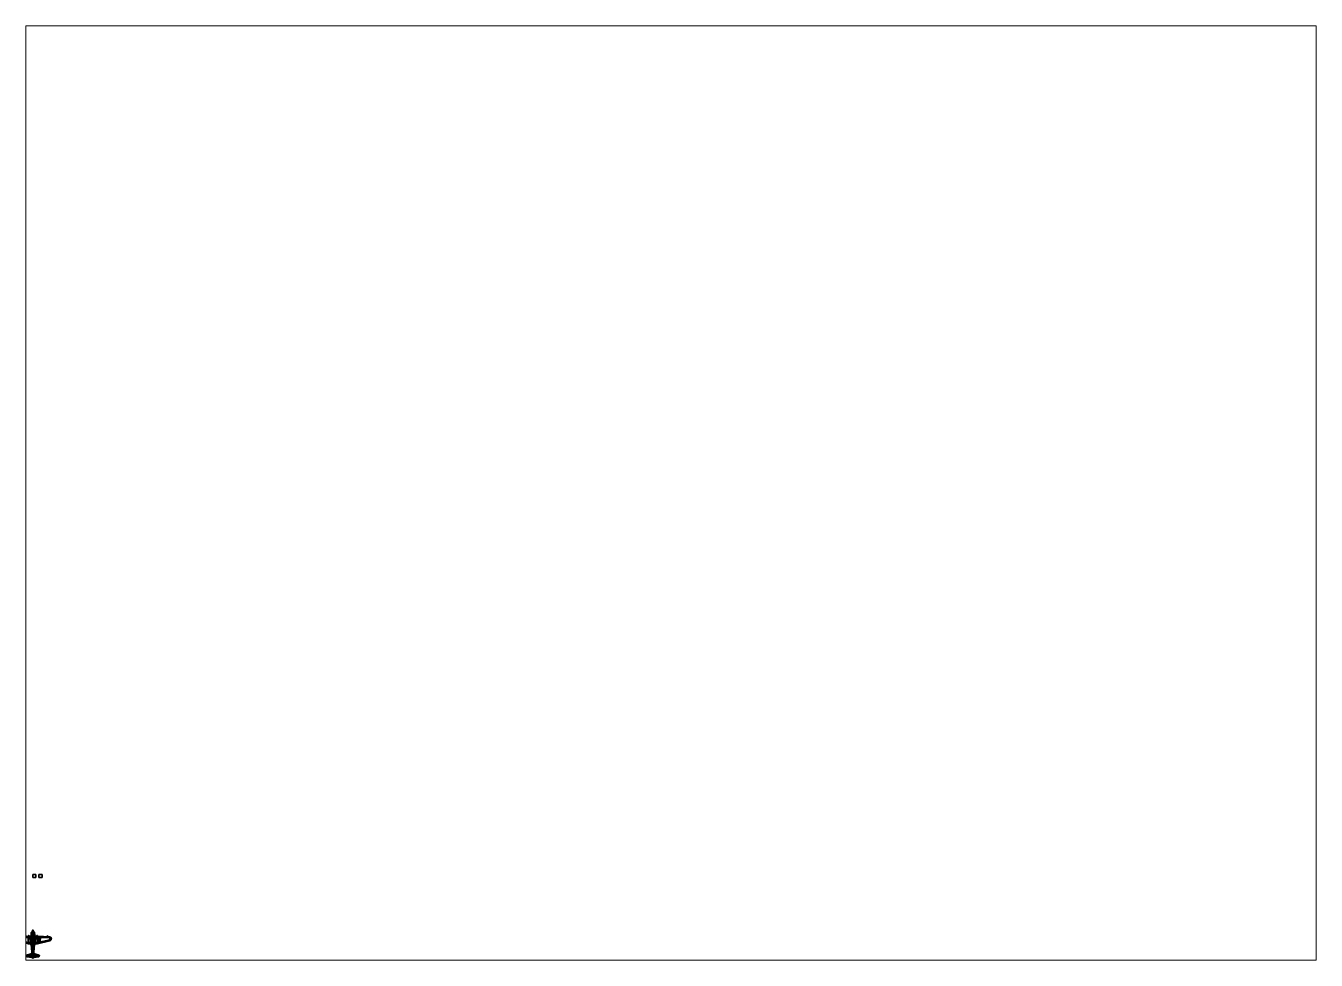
# Paper-space layout 'Layout1' of a CAD drawing. Header units: millimetres. Extents: x 28 to 251, y 20 to 181.
# The model-space entities are those that its viewports show. They can reach past a viewport. Long polylines and large blocks are cut down to what shows.
import ezdxf

# ---------------------------------------------------------------- set-up
doc = ezdxf.new("R2010")
doc.units = ezdxf.units.MM
for name, color, linetype in [('bomb', 1, 'Continuous'), ('prop', 1, 'Continuous'), ('wing1', 5, 'Continuous'), ('wing2', 1, 'Continuous')]:
    doc.layers.add(name, color=color, linetype=linetype)

msp = doc.modelspace()

# ---------------------------------------------------------------- linework, layer by layer
for points in [[(1, 23, -2.45), (1, 23, -3.45), (0, 23, -3.45), (0, 23, -2.45)], [(1, 23, -3.45), (1, 22, -3.45), (0, 22, -3.45), (0, 23, -3.45)], [(0, 23, -3.45), (0, 22, -3.45), (0, 22, -2.45), (0, 23, -2.45)], [(0, 23, -2.45), (0, 22, -2.45), (1, 22, -2.45), (1, 23, -2.45)], [(0, 22, -2.45), (0, 22, -3.45), (1, 22, -3.45), (1, 22, -2.45)], [(1, 22, -2.45), (1, 22, -3.45), (1, 23, -3.45), (1, 23, -2.45)], [(3, 23, -3.45), (3, 22, -3.45), (2, 22, -3.45), (2, 23, -3.45)], [(2, 23, -3.45), (2, 22, -3.45), (3, 22, -3.45), (3, 23, -3.45)], [(-0.55, 3.71, 0.15), (-0.57, 3.71), (-0.59, 3.27, 0.01), (-0.57, 3.27, 0.16)], [(-0.57, 3.71), (-0.55, 3.71, -0.15), (-0.57, 3.27, -0.14), (-0.59, 3.27, 0.01)], [(-0.57, 3.27, 0.16), (-0.59, 3.27, 0.01), (-0.59, 3.03, 0.01), (-0.57, 3.03, 0.17)], [(-0.59, 3.27, 0.01), (-0.57, 3.27, -0.14), (-0.57, 3.03, -0.15), (-0.59, 3.03, 0.01)], [(-0.57, 3.03, 0.17), (-0.59, 3.03, 0.01), (-0.54, 3.03, 0.04), (-0.5, 3.03, 0.25)], [(-0.59, 3.03, 0.01), (-0.57, 3.03, -0.15), (-0.5, 3.03, -0.17), (-0.54, 3.03, 0.04)], [(-0.52, 3.88, 0.14), (-0.54, 3.88), (-0.57, 3.71), (-0.55, 3.71, 0.15)], [(-0.54, 3.88), (-0.52, 3.88, -0.14), (-0.55, 3.71, -0.15), (-0.57, 3.71)], [(-0.49, 3.71, 0.28), (-0.55, 3.71, 0.15), (-0.57, 3.27, 0.16), (-0.51, 3.27, 0.3)], [(-0.55, 3.71, -0.15), (-0.49, 3.71, -0.29), (-0.51, 3.27, -0.29), (-0.57, 3.27, -0.14)], [(-0.51, 3.27, 0.3), (-0.57, 3.27, 0.16), (-0.57, 3.03, 0.17), (-0.52, 3.03, 0.32)], [(-0.57, 3.27, -0.14), (-0.51, 3.27, -0.29), (-0.52, 3.03, -0.3), (-0.57, 3.03, -0.15)], [(-0.52, 3.03, 0.32), (-0.57, 3.03, 0.17), (-0.5, 3.03, 0.25)], [(-0.57, 3.03, -0.15), (-0.52, 3.03, -0.3), (-0.5, 3.03, -0.17)], [(-0.53, 2.97, -0.18), (-0.56, 2.97, 0.04), (-0.54, 3.03, 0.04), (-0.5, 3.03, -0.17)], [(-0.56, 2.97, 0.04), (-0.53, 2.97, 0.26), (-0.5, 3.03, 0.25), (-0.54, 3.03, 0.04)], [(-0.53, 2.97, 0.26), (-0.56, 2.97, 0.04), (-0.55, 2.78, 0.04), (-0.52, 2.78, 0.27)], [(-0.56, 2.97, 0.04), (-0.53, 2.97, -0.18), (-0.52, 2.78, -0.19), (-0.55, 2.78, 0.04)], [(-0.47, 3.88, 0.27), (-0.52, 3.88, 0.14), (-0.55, 3.71, 0.15), (-0.49, 3.71, 0.28)], [(-0.52, 3.88, -0.14), (-0.47, 3.88, -0.27), (-0.49, 3.71, -0.29), (-0.55, 3.71, -0.15)], [(-0.52, 2.78, 0.27), (-0.55, 2.78, 0.04), (-0.55, 2.65, 0.04), (-0.52, 2.65, 0.27)], [(-0.55, 2.78, 0.04), (-0.52, 2.78, -0.19), (-0.52, 2.65, -0.19), (-0.55, 2.65, 0.04)], [(-0.52, 2.65, 0.27), (-0.55, 2.65, 0.04), (-0.54, 2.05, 0.04), (-0.51, 2.05, 0.28)], [(-0.55, 2.65, 0.04), (-0.52, 2.65, -0.19), (-0.51, 2.05, -0.2), (-0.54, 2.05, 0.04)], [(-0.47, 3.98, 0.13), (-0.49, 3.98), (-0.54, 3.88), (-0.52, 3.88, 0.14)], [(-0.49, 3.98), (-0.47, 3.98, -0.13), (-0.52, 3.88, -0.14), (-0.54, 3.88)], [(-0.51, 2.05, 0.28), (-0.54, 2.05, 0.04), (-0.53, 0.9, 0.04), (-0.5, 0.9, 0.28)], [(-0.54, 2.05, 0.04), (-0.51, 2.05, -0.2), (-0.5, 0.9, -0.2), (-0.53, 0.9, 0.04)], [(-0.41, 2.97, -0.37), (-0.53, 2.97, -0.18), (-0.5, 3.03, -0.17), (-0.38, 3.03, -0.34)], [(-0.53, 2.97, 0.26), (-0.41, 2.97, 0.45), (-0.38, 3.03, 0.42), (-0.5, 3.03, 0.25)], [(-0.41, 2.97, 0.45), (-0.53, 2.97, 0.26), (-0.52, 2.78, 0.27), (-0.42, 2.78, 0.46)], [(-0.53, 2.97, -0.18), (-0.41, 2.97, -0.37), (-0.42, 2.78, -0.38), (-0.52, 2.78, -0.19)], [(-0.5, 0.9, 0.28), (-0.53, 0.9, 0.04), (-0.52, 0.24, 0.04), (-0.49, 0.24, 0.26)], [(-0.53, 0.9, 0.04), (-0.5, 0.9, -0.2), (-0.49, 0.24, -0.18), (-0.52, 0.24, 0.04)], [(-0.42, 3.98, 0.24), (-0.47, 3.98, 0.13), (-0.52, 3.88, 0.14), (-0.47, 3.88, 0.27)], [(-0.47, 3.98, -0.13), (-0.42, 3.98, -0.25), (-0.47, 3.88, -0.27), (-0.52, 3.88, -0.14)], [(-0.42, 3.27, 0.43), (-0.51, 3.27, 0.3), (-0.52, 3.03, 0.32), (-0.42, 3.03, 0.44)], [(-0.51, 3.27, -0.29), (-0.42, 3.27, -0.41), (-0.42, 3.03, -0.42), (-0.52, 3.03, -0.3)], [(-0.42, 3.03, 0.44), (-0.52, 3.03, 0.32), (-0.5, 3.03, 0.25), (-0.38, 3.03, 0.42)], [(-0.38, 3.03, -0.34), (-0.5, 3.03, -0.17), (-0.52, 3.03, -0.3), (-0.42, 3.03, -0.42)], [(-0.42, 2.78, 0.46), (-0.52, 2.78, 0.27), (-0.52, 2.65, 0.27), (-0.42, 2.65, 0.46)], [(-0.52, 2.78, -0.19), (-0.42, 2.78, -0.38), (-0.42, 2.65, -0.38), (-0.52, 2.65, -0.19)], [(-0.42, 2.65, 0.46), (-0.52, 2.65, 0.27), (-0.51, 2.05, 0.28), (-0.42, 2.13, 0.48)], [(-0.49, 0.24, 0.26), (-0.52, 0.24, 0.04), (-0.47, -1.04, 0.08), (-0.44, -1.04, 0.29)], [(-0.52, 0.24, 0.04), (-0.49, 0.24, -0.18), (-0.44, -1.04, -0.13), (-0.47, -1.04, 0.08)], [(-0.4, 3.71, 0.4), (-0.49, 3.71, 0.28), (-0.51, 3.27, 0.3), (-0.42, 3.27, 0.43)], [(-0.49, 3.71, -0.29), (-0.4, 3.71, -0.4), (-0.42, 3.27, -0.41), (-0.51, 3.27, -0.29)], [(-0.42, 2.13, 0.48), (-0.51, 2.05, 0.28), (-0.46, 2.05, 0.39)], [(-0.46, 2.05, 0.39), (-0.51, 2.05, 0.28), (-0.5, 0.9, 0.28), (-0.45, 0.9, 0.39)], [(-0.45, 0.9, 0.39), (-0.5, 0.9, 0.28), (-0.49, 0.24, 0.26), (-0.39, 0.24, 0.45)], [(-0.37, 4.03, 0.1), (-0.38, 4.03), (-0.49, 3.98), (-0.47, 3.98, 0.13)], [(-0.38, 4.03), (-0.37, 4.03, -0.1), (-0.47, 3.98, -0.13), (-0.49, 3.98)], [(-0.38, 3.88, 0.38), (-0.47, 3.88, 0.27), (-0.49, 3.71, 0.28), (-0.4, 3.71, 0.4)], [(-0.47, 3.88, -0.27), (-0.38, 3.88, -0.38), (-0.4, 3.71, -0.4), (-0.49, 3.71, -0.29)], [(-0.39, 0.24, 0.45), (-0.49, 0.24, 0.26), (-0.44, -1.04, 0.29), (-0.36, -1.04, 0.46)], [(-0.33, 4.03, 0.19), (-0.37, 4.03, 0.1), (-0.47, 3.98, 0.13), (-0.42, 3.98, 0.24)], [(-0.37, 4.03, -0.1), (-0.33, 4.03, -0.19), (-0.42, 3.98, -0.25), (-0.47, 3.98, -0.13)], [(-0.35, 3.98, 0.35), (-0.42, 3.98, 0.24), (-0.47, 3.88, 0.27), (-0.38, 3.88, 0.38)], [(-0.42, 3.98, -0.25), (-0.35, 3.98, -0.35), (-0.38, 3.88, -0.38), (-0.47, 3.88, -0.27)], [(-0.42, 2.13, 0.48), (-0.46, 2.05, 0.39), (-0.4, 2.05, 0.53)], [(-0.22, 1.35, 0.92), (-0.22, 1.35, 0.92), (-0.46, 2.05, 0.39), (-0.45, 0.9, 0.39)], [(-0.4, 2.05, 0.53), (-0.4, 2.05, 0.53), (-0.46, 2.05, 0.39), (-0.22, 1.35, 0.92)], [(-0.22, 0.7, 0.88), (-0.22, 0.7, 0.88), (-0.22, 1.35, 0.92), (-0.45, 0.9, 0.39)], [(-0.39, 0.24, 0.45), (-0.39, 0.24, 0.45), (-0.22, 0.7, 0.88), (-0.45, 0.9, 0.39)], [(-0.27, 4.03, 0.27), (-0.33, 4.03, 0.19), (-0.42, 3.98, 0.24), (-0.35, 3.98, 0.35)], [(-0.33, 4.03, -0.19), (-0.27, 4.03, -0.27), (-0.35, 3.98, -0.35), (-0.42, 3.98, -0.25)], [(-0.28, 3.71, 0.49), (-0.4, 3.71, 0.4), (-0.42, 3.27, 0.43), (-0.29, 3.27, 0.52)], [(-0.4, 3.71, -0.4), (-0.28, 3.71, -0.49), (-0.29, 3.27, -0.5), (-0.42, 3.27, -0.41)], [(-0.29, 3.27, 0.52), (-0.42, 3.27, 0.43), (-0.42, 3.03, 0.44), (-0.3, 3.03, 0.54)], [(-0.42, 3.27, -0.41), (-0.29, 3.27, -0.5), (-0.3, 3.03, -0.52), (-0.42, 3.03, -0.42)], [(-0.3, 3.03, 0.54), (-0.42, 3.03, 0.44), (-0.38, 3.03, 0.42), (-0.21, 3.03, 0.54)], [(-0.21, 3.03, -0.46), (-0.38, 3.03, -0.34), (-0.42, 3.03, -0.42), (-0.3, 3.03, -0.52)], [(-0.22, 2.97, 0.58), (-0.41, 2.97, 0.45), (-0.42, 2.78, 0.46), (-0.23, 2.78, 0.59)], [(-0.41, 2.97, -0.37), (-0.22, 2.97, -0.5), (-0.23, 2.78, -0.51), (-0.42, 2.78, -0.38)], [(-0.23, 2.78, 0.59), (-0.42, 2.78, 0.46), (-0.42, 2.65, 0.46), (-0.23, 2.65, 0.59)], [(-0.42, 2.78, -0.38), (-0.23, 2.78, -0.51), (-0.23, 2.65, -0.51), (-0.42, 2.65, -0.38)], [(-0.23, 2.65, 0.59), (-0.42, 2.65, 0.46), (-0.42, 2.13, 0.48), (-0.23, 2.52, 0.6)], [(-0.23, 2.52, 0.6), (-0.42, 2.13, 0.48), (-0.4, 2.05, 0.53)], [(-0.22, 2.97, -0.5), (-0.41, 2.97, -0.37), (-0.38, 3.03, -0.34), (-0.21, 3.03, -0.46)], [(-0.41, 2.97, 0.45), (-0.22, 2.97, 0.58), (-0.21, 3.03, 0.54), (-0.38, 3.03, 0.42)], [(-0.27, 3.88, 0.47), (-0.38, 3.88, 0.38), (-0.4, 3.71, 0.4), (-0.28, 3.71, 0.49)], [(-0.38, 3.88, -0.38), (-0.27, 3.88, -0.47), (-0.28, 3.71, -0.49), (-0.4, 3.71, -0.4)], [(-0.16, 2.22, 0.96), (-0.16, 2.52, 0.69), (-0.4, 2.05, 0.53), (-0.22, 2.05, 0.92)], [(-0.16, 2.52, 0.69), (-0.23, 2.52, 0.6), (-0.4, 2.05, 0.53)], [(-0.22, 2.05, 0.92), (-0.22, 2.05, 0.92), (-0.4, 2.05, 0.53), (-0.22, 1.35, 0.92)], [(-0.39, 0.24, 0.45), (-0.39, 0.24, 0.45), (-0.22, 0.33, 0.84), (-0.22, 0.7, 0.88)], [(-0.39, 0.24, 0.45), (0, -1.04, 0.62), (0, -1.04, 0.62), (-0.22, 0.33, 0.84)], [(-0.39, 0.24, 0.45), (-0.39, 0.24, 0.45), (-0.19, -1.04, 0.58), (0, -1.04, 0.62)], [(-0.39, 0.24, 0.45), (-0.39, 0.24, 0.45), (-0.36, -1.04, 0.46), (-0.19, -1.04, 0.58)], [(0.37, 4.03, -0.1), (-0.38, 4.03), (-0.37, 4.03, 0.1), (0.38, 4.03)], [(0.33, 4.03, -0.19), (-0.37, 4.03, -0.1), (-0.38, 4.03), (0.37, 4.03, -0.1)], [(-0.24, 3.98, 0.42), (-0.35, 3.98, 0.35), (-0.38, 3.88, 0.38), (-0.27, 3.88, 0.47)], [(-0.35, 3.98, -0.35), (-0.24, 3.98, -0.42), (-0.27, 3.88, -0.47), (-0.38, 3.88, -0.38)], [(0.38, 4.03), (-0.37, 4.03, 0.1), (-0.33, 4.03, 0.19), (0.37, 4.03, 0.1)], [(0.27, 4.03, -0.27), (-0.33, 4.03, -0.19), (-0.37, 4.03, -0.1), (0.33, 4.03, -0.19)], [(-0.19, 4.03, 0.33), (-0.27, 4.03, 0.27), (-0.35, 3.98, 0.35), (-0.24, 3.98, 0.42)], [(-0.27, 4.03, -0.27), (-0.19, 4.03, -0.33), (-0.24, 3.98, -0.42), (-0.35, 3.98, -0.35)], [(0.37, 4.03, 0.1), (-0.33, 4.03, 0.19), (-0.27, 4.03, 0.27), (0.33, 4.03, 0.19)], [(0.19, 4.03, -0.33), (-0.27, 4.03, -0.27), (-0.33, 4.03, -0.19), (0.27, 4.03, -0.27)], [(-0.15, 3.27, 0.58), (-0.29, 3.27, 0.52), (-0.3, 3.03, 0.54), (-0.16, 3.03, 0.6)], [(-0.29, 3.27, -0.5), (-0.15, 3.27, -0.56), (-0.16, 3.03, -0.58), (-0.3, 3.03, -0.52)], [(-0.16, 3.03, 0.6), (-0.3, 3.03, 0.54), (-0.21, 3.03, 0.54)], [(-0.21, 3.03, -0.46), (-0.21, 3.03, -0.46), (-0.3, 3.03, -0.52), (-0.16, 3.03, -0.58)], [(-0.15, 3.71, 0.55), (-0.28, 3.71, 0.49), (-0.29, 3.27, 0.52), (-0.15, 3.27, 0.58)], [(-0.28, 3.71, -0.49), (-0.15, 3.71, -0.55), (-0.15, 3.27, -0.56), (-0.29, 3.27, -0.5)], [(-0.14, 3.88, 0.52), (-0.27, 3.88, 0.47), (-0.28, 3.71, 0.49), (-0.15, 3.71, 0.55)], [(-0.27, 3.88, -0.47), (-0.14, 3.88, -0.52), (-0.15, 3.71, -0.55), (-0.28, 3.71, -0.49)], [(0.33, 4.03, 0.19), (-0.27, 4.03, 0.27), (-0.19, 4.03, 0.33), (0.27, 4.03, 0.27)], [(0.1, 4.03, -0.37), (-0.19, 4.03, -0.33), (-0.27, 4.03, -0.27), (0.19, 4.03, -0.33)], [(-0.13, 3.98, 0.47), (-0.24, 3.98, 0.42), (-0.27, 3.88, 0.47), (-0.14, 3.88, 0.52)], [(-0.24, 3.98, -0.42), (-0.13, 3.98, -0.47), (-0.14, 3.88, -0.52), (-0.27, 3.88, -0.47)], [(-0.1, 4.03, 0.37), (-0.19, 4.03, 0.33), (-0.24, 3.98, 0.42), (-0.13, 3.98, 0.47)], [(-0.19, 4.03, -0.33), (-0.1, 4.03, -0.37), (-0.13, 3.98, -0.47), (-0.24, 3.98, -0.42)], [(0, 2.97, 0.62), (-0.22, 2.97, 0.58), (-0.23, 2.78, 0.59), (0, 2.78, 0.63)], [(-0.22, 2.97, -0.5), (0, 2.97, -0.54), (0, 2.78, -0.55), (-0.23, 2.78, -0.51)], [(0, 2.78, 0.63), (-0.23, 2.78, 0.59), (-0.23, 2.65, 0.59), (0, 2.65, 0.64)], [(-0.23, 2.78, -0.51), (0, 2.78, -0.55), (0, 2.65, -0.56), (-0.23, 2.65, -0.51)], [(0, 2.65, 0.64), (-0.23, 2.65, 0.59), (-0.23, 2.52, 0.6), (0, 2.58, 0.64)], [(-0.23, 2.65, -0.51), (0, 2.65, -0.56), (0, 2.05, -0.58), (-0.23, 2.05, -0.53)], [(-0.16, 2.52, 0.69), (0, 2.58, 0.64), (-0.23, 2.52, 0.6)], [(-0.23, 2.05, -0.53), (0, 2.05, -0.58), (0, 0.9, -0.58), (-0.22, 0.9, -0.53)], [(0, 2.97, -0.54), (-0.22, 2.97, -0.5), (-0.21, 3.03, -0.46), (0, 3.03, -0.5)], [(-0.22, 2.97, 0.58), (0, 2.97, 0.62), (0, 3.03, 0.58), (-0.21, 3.03, 0.54)], [(-0.16, 2.07, 0.96), (-0.16, 2.22, 0.96), (-0.16, 2.22, 0.96), (-0.22, 2.05, 0.92)], [(-0.22, 2.05, 0.92), (-0.22, 1.35, 0.92), (-0.16, 1.35, 0.96), (-0.16, 2.07, 0.96)], [(-0.22, 1.35, 0.92), (-0.22, 0.7, 0.88), (-0.16, 0.7, 0.92), (-0.16, 1.35, 0.96)], [(-0.22, 0.9, -0.53), (0, 0.9, -0.58), (0, 0.24, -0.54), (-0.21, 0.24, -0.5)], [(-0.22, 0.7, 0.88), (-0.22, 0.33, 0.84), (-0.16, 0.33, 0.88), (-0.16, 0.7, 0.92)], [(-0.22, 0.33, 0.84), (0, -1.04, 0.62), (0, -1.04, 0.62), (-0.16, 0.33, 0.88)], [(0, 3.03, 0.62), (-0.16, 3.03, 0.6), (-0.21, 3.03, 0.54), (0, 3.03, 0.58)], [(-0.21, 3.03, -0.46), (-0.21, 3.03, -0.46), (-0.16, 3.03, -0.58), (0, 3.03, -0.5)], [(-0.21, 0.24, -0.5), (0, 0.24, -0.54), (0, -1.04, -0.46), (-0.19, -1.04, -0.42)], [(0.27, 4.03, 0.27), (-0.19, 4.03, 0.33), (-0.1, 4.03, 0.37), (0.19, 4.03, 0.33)], [(0, 4.03, -0.38), (-0.1, 4.03, -0.37), (-0.19, 4.03, -0.33), (0.1, 4.03, -0.37)], [(-0.18, 3.14, -0.6), (-0.18, 2.83, -0.6), (-0.18, 2.75, -0.5), (-0.18, 3.16, -0.5)], [(0.18, 3.16, -0.5), (0.18, 3.14, -0.6), (-0.18, 3.14, -0.6), (-0.18, 3.16, -0.5)], [(-0.18, 3.16, -0.69), (-0.18, 3.12, -0.69), (-0.18, 2.95, -0.65), (-0.18, 3.14, -0.65)], [(0.18, 3.14, -0.65), (0.18, 3.16, -0.69), (-0.18, 3.16, -0.69), (-0.18, 3.14, -0.65)], [(0.18, 3.16, -0.69), (0.18, 3.12, -0.69), (-0.18, 3.12, -0.69), (-0.18, 3.16, -0.69)], [(0.18, 3.14, -0.6), (0.18, 3.14, -0.65), (-0.18, 3.14, -0.65), (-0.18, 3.14, -0.6)], [(-0.18, 3.14, -0.65), (-0.18, 2.95, -0.65), (-0.18, 2.83, -0.6), (-0.18, 3.14, -0.6)], [(-0.18, 2.95, -0.65), (-0.18, 3.12, -0.69), (0.18, 3.12, -0.69), (0.18, 2.95, -0.65)], [(-0.18, 2.83, -0.6), (-0.18, 2.95, -0.65), (0.18, 2.95, -0.65), (0.18, 2.83, -0.6)], [(-0.18, 2.75, -0.5), (-0.18, 2.83, -0.6), (0.18, 2.83, -0.6), (0.18, 2.75, -0.5)], [(0, 3.27, 0.6), (-0.15, 3.27, 0.58), (-0.16, 3.03, 0.6), (0, 3.03, 0.62)], [(-0.15, 3.27, -0.56), (0, 3.27, -0.58), (0, 3.03, -0.6), (-0.16, 3.03, -0.58)], [(0, 3.03, -0.5), (0, 3.03, -0.5), (-0.16, 3.03, -0.58), (0, 3.03, -0.6)], [(0.16, 2.52, 0.69), (0, 2.58, 0.64), (0, 2.58, 0.64), (-0.16, 2.52, 0.69)], [(0.16, 2.22, 0.96), (0.16, 2.52, 0.69), (-0.16, 2.52, 0.69), (-0.16, 2.22, 0.96)], [(0.05, 2.07, 1), (0.16, 2.22, 0.96), (-0.16, 2.22, 0.96), (-0.05, 2.07, 1)], [(-0.05, 2.07, 1), (-0.16, 2.22, 0.96), (-0.16, 2.22, 0.96), (-0.09, 2.07, 0.99)], [(-0.09, 2.07, 0.99), (-0.16, 2.22, 0.96), (-0.16, 2.22, 0.96), (-0.16, 2.07, 0.96)], [(-0.16, 2.07, 0.96), (-0.16, 1.35, 0.96), (-0.09, 1.35, 0.99), (-0.09, 2.07, 0.99)], [(-0.16, 1.35, 0.96), (-0.16, 0.7, 0.92), (-0.09, 0.7, 0.95), (-0.09, 1.35, 0.99)], [(-0.16, 0.7, 0.92), (-0.16, 0.33, 0.88), (-0.09, 0.33, 0.91), (-0.09, 0.7, 0.95)], [(-0.16, 0.33, 0.88), (0, -1.04, 0.62), (0, -1.04, 0.62), (-0.09, 0.33, 0.91)], [(0, 3.88, 0.54), (-0.14, 3.88, 0.52), (-0.15, 3.71, 0.55), (0, 3.71, 0.57)], [(-0.14, 3.88, -0.52), (0, 3.88, -0.54), (0, 3.71, -0.57), (-0.15, 3.71, -0.55)], [(0, 3.71, 0.57), (-0.15, 3.71, 0.55), (-0.15, 3.27, 0.58), (0, 3.27, 0.6)], [(-0.15, 3.71, -0.55), (0, 3.71, -0.57), (0, 3.27, -0.58), (-0.15, 3.27, -0.56)], [(0, 3.98, 0.49), (-0.13, 3.98, 0.47), (-0.14, 3.88, 0.52), (0, 3.88, 0.54)], [(-0.13, 3.98, -0.47), (0, 3.98, -0.49), (0, 3.88, -0.54), (-0.14, 3.88, -0.52)], [(0, 4.03, 0.38), (-0.1, 4.03, 0.37), (-0.13, 3.98, 0.47), (0, 3.98, 0.49)], [(-0.1, 4.03, -0.37), (0, 4.03, -0.38), (0, 3.98, -0.49), (-0.13, 3.98, -0.47)], [(0.19, 4.03, 0.33), (-0.1, 4.03, 0.37), (0, 4.03, 0.38), (0.1, 4.03, 0.37)], [(-0.09, 2.07, 0.99), (-0.09, 1.35, 0.99), (-0.05, 1.35, 1), (-0.05, 2.07, 1)], [(-0.09, 1.35, 0.99), (-0.09, 0.7, 0.95), (-0.05, 0.7, 0.96), (-0.05, 1.35, 1)], [(-0.09, 0.7, 0.95), (-0.09, 0.33, 0.91), (-0.05, 0.33, 0.92), (-0.05, 0.7, 0.96)], [(-0.09, 0.33, 0.91), (0, -1.04, 0.62), (0, -1.04, 0.62), (-0.05, 0.33, 0.92)], [(0.05, 1.35, 1), (0.05, 2.07, 1), (-0.05, 2.07, 1), (-0.05, 1.35, 1)], [(0.05, 0.7, 0.96), (0.05, 1.35, 1), (-0.05, 1.35, 1), (-0.05, 0.7, 0.96)], [(0.05, 0.33, 0.92), (0.05, 0.7, 0.96), (-0.05, 0.7, 0.96), (-0.05, 0.33, 0.92)], [(0, -1.04, 0.62), (0.05, 0.33, 0.92), (-0.05, 0.33, 0.92), (0, -1.04, 0.62)], [(-0.02, 2.64, 0.73), (-0.03, 2.64, 0.75), (0, 2.69, 0.75)], [(-0.03, 2.64, 0.75), (-0.02, 2.64, 0.77), (0, 2.69, 0.75)], [(-0.02, 2.64, 0.77), (-0.03, 2.64, 0.75), (-0.03, 2.45, 0.75), (-0.02, 2.42, 0.77)], [(-0.03, 2.64, 0.75), (-0.02, 2.64, 0.73), (-0.02, 2.47, 0.73), (-0.03, 2.45, 0.75)], [(0, 2.64, 0.72), (-0.02, 2.64, 0.73), (0, 2.69, 0.75)], [(-0.02, 2.64, 0.77), (0, 2.64, 0.78), (0, 2.69, 0.75)], [(0, 2.64, 0.78), (-0.02, 2.64, 0.77), (-0.02, 2.42, 0.77), (0, 2.42, 0.78)], [(-0.02, 2.64, 0.73), (0, 2.64, 0.72), (0, 2.48, 0.72), (-0.02, 2.47, 0.73)], [(0, 2.15, 0.97), (-0.01, 2.14, 0.97), (-0.01, 2.12, 1.73), (0, 2.13, 1.73)], [(-0.01, 2.14, 0.97), (-0.01, 2.08, 0.99), (-0.01, 2.08, 1.73), (-0.01, 2.12, 1.73)], [(-0.01, 2.12, 1.73), (-0.01, 2.08, 1.73), (0, 2.07, 1.73), (0, 2.13, 1.73)], [(-0.01, 2.08, 0.99), (0, 2.07, 1), (0, 2.07, 1.73), (-0.01, 2.08, 1.73)], [(0, 2.08, 1.73), (-0.01, 2.08, 1.72), (-0.01, 1.92, 1.71), (0, 1.92, 1.72)], [(-0.01, 2.08, 1.72), (0, 2.08, 1.71), (0, 1.92, 1.7), (-0.01, 1.92, 1.71)], [(0, 1.92, 1.72), (-0.01, 1.92, 1.71), (-0.01, -3.63, 1.73), (0, -3.63, 1.74)], [(-0.01, 1.92, 1.71), (0, 1.92, 1.7), (0, -3.63, 1.72), (-0.01, -3.63, 1.73)], [(0.1, 4.03, 0.37), (0, 4.03, 0.38), (0, 3.98, 0.49), (0.13, 3.98, 0.47)], [(0, 4.03, -0.38), (0.1, 4.03, -0.37), (0.13, 3.98, -0.47), (0, 3.98, -0.49)], [(0.13, 3.98, 0.47), (0, 3.98, 0.49), (0, 3.88, 0.54), (0.14, 3.88, 0.52)], [(0, 3.98, -0.49), (0.13, 3.98, -0.47), (0.14, 3.88, -0.52), (0, 3.88, -0.54)], [(0.14, 3.88, 0.52), (0, 3.88, 0.54), (0, 3.71, 0.57), (0.15, 3.71, 0.55)], [(0, 3.88, -0.54), (0.14, 3.88, -0.52), (0.15, 3.71, -0.55), (0, 3.71, -0.57)], [(0.15, 3.71, 0.55), (0, 3.71, 0.57), (0, 3.27, 0.6), (0.15, 3.27, 0.58)], [(0, 3.71, -0.57), (0.15, 3.71, -0.55), (0.15, 3.27, -0.56), (0, 3.27, -0.58)], [(0.15, 3.27, 0.58), (0, 3.27, 0.6), (0, 3.03, 0.62), (0.16, 3.03, 0.6)], [(0, 3.27, -0.58), (0.15, 3.27, -0.56), (0.16, 3.03, -0.58), (0, 3.03, -0.6)], [(0.22, 2.97, -0.5), (0, 2.97, -0.54), (0, 3.03, -0.5), (0.21, 3.03, -0.46)], [(0, 2.97, 0.62), (0.22, 2.97, 0.58), (0.21, 3.03, 0.54), (0, 3.03, 0.58)], [(0.16, 3.03, 0.6), (0, 3.03, 0.62), (0, 3.03, 0.58), (0.21, 3.03, 0.54)], [(0, 3.03, -0.6), (0.16, 3.03, -0.58), (0.21, 3.03, -0.46), (0, 3.03, -0.5)], [(0.22, 2.97, 0.58), (0, 2.97, 0.62), (0, 2.78, 0.63), (0.23, 2.78, 0.59)], [(0, 2.97, -0.54), (0.22, 2.97, -0.5), (0.23, 2.78, -0.51), (0, 2.78, -0.55)], [(0.23, 2.78, 0.59), (0, 2.78, 0.63), (0, 2.65, 0.64), (0.23, 2.65, 0.59)], [(0, 2.78, -0.55), (0.23, 2.78, -0.51), (0.23, 2.65, -0.51), (0, 2.65, -0.56)], [(0.03, 2.64, 0.75), (0.02, 2.64, 0.73), (0, 2.69, 0.75)], [(0.02, 2.64, 0.73), (0, 2.64, 0.72), (0, 2.69, 0.75)], [(0, 2.64, 0.78), (0.02, 2.64, 0.77), (0, 2.69, 0.75)], [(0.02, 2.64, 0.77), (0.03, 2.64, 0.75), (0, 2.69, 0.75)], [(0.23, 2.65, 0.59), (0, 2.65, 0.64), (0, 2.58, 0.64), (0.23, 2.52, 0.6)], [(0, 2.65, -0.56), (0.23, 2.65, -0.51), (0.23, 2.05, -0.53), (0, 2.05, -0.58)], [(0.02, 2.64, 0.77), (0, 2.64, 0.78), (0, 2.42, 0.78), (0.02, 2.42, 0.77)], [(0, 2.64, 0.72), (0.02, 2.64, 0.73), (0.02, 2.47, 0.73), (0, 2.48, 0.72)], [(0.23, 2.52, 0.6), (0, 2.58, 0.64), (0, 2.58, 0.64), (0.16, 2.52, 0.69)], [(0.01, 2.14, 0.97), (0, 2.15, 0.97), (0, 2.13, 1.73), (0.01, 2.12, 1.73)], [(0, 2.13, 1.73), (0, 2.07, 1.73), (0.01, 2.08, 1.73), (0.01, 2.12, 1.73)], [(0, 2.07, 1), (0.01, 2.08, 0.99), (0.01, 2.08, 1.73), (0, 2.07, 1.73)], [(0.01, 2.08, 1.72), (0, 2.08, 1.73), (0, 1.92, 1.72), (0.01, 1.92, 1.71)], [(0, 2.08, 1.71), (0.01, 2.08, 1.72), (0.01, 1.92, 1.71), (0, 1.92, 1.7)], [(0, 2.05, -0.58), (0.23, 2.05, -0.53), (0.22, 0.9, -0.53), (0, 0.9, -0.58)], [(0.01, 1.92, 1.71), (0, 1.92, 1.72), (0, -3.63, 1.74), (0.01, -3.63, 1.73)], [(0, 1.92, 1.7), (0.01, 1.92, 1.71), (0.01, -3.63, 1.73), (0, -3.63, 1.72)], [(0, 0.9, -0.58), (0.22, 0.9, -0.53), (0.21, 0.24, -0.5), (0, 0.24, -0.54)], [(0, -1.04, 0.62), (0.16, 0.33, 0.88), (0.09, 0.33, 0.91), (0, -1.04, 0.62)], [(0, -1.04, 0.62), (0.09, 0.33, 0.91), (0.05, 0.33, 0.92), (0, -1.04, 0.62)], [(0, -1.04, 0.62), (0.22, 0.33, 0.84), (0.16, 0.33, 0.88), (0, -1.04, 0.62)], [(0, -1.04, 0.62), (0.39, 0.24, 0.45), (0.22, 0.33, 0.84), (0, -1.04, 0.62)], [(0.39, 0.24, 0.45), (0.39, 0.24, 0.45), (0, -1.04, 0.62), (0.19, -1.04, 0.58)], [(0, 0.24, -0.54), (0.21, 0.24, -0.5), (0.19, -1.04, -0.42), (0, -1.04, -0.46)], [(0.01, 2.08, 0.99), (0.01, 2.14, 0.97), (0.01, 2.12, 1.73), (0.01, 2.08, 1.73)], [(0.03, 2.64, 0.75), (0.02, 2.64, 0.77), (0.02, 2.42, 0.77), (0.03, 2.45, 0.75)], [(0.02, 2.64, 0.73), (0.03, 2.64, 0.75), (0.03, 2.45, 0.75), (0.02, 2.47, 0.73)], [(0.09, 2.07, 0.99), (0.16, 2.22, 0.96), (0.16, 2.22, 0.96), (0.05, 2.07, 1)], [(0.09, 1.35, 0.99), (0.09, 2.07, 0.99), (0.05, 2.07, 1), (0.05, 1.35, 1)], [(0.09, 0.7, 0.95), (0.09, 1.35, 0.99), (0.05, 1.35, 1), (0.05, 0.7, 0.96)], [(0.09, 0.33, 0.91), (0.09, 0.7, 0.95), (0.05, 0.7, 0.96), (0.05, 0.33, 0.92)], [(0.16, 2.07, 0.96), (0.16, 2.22, 0.96), (0.16, 2.22, 0.96), (0.09, 2.07, 0.99)], [(0.16, 1.35, 0.96), (0.16, 2.07, 0.96), (0.09, 2.07, 0.99), (0.09, 1.35, 0.99)], [(0.16, 0.7, 0.92), (0.16, 1.35, 0.96), (0.09, 1.35, 0.99), (0.09, 0.7, 0.95)], [(0.16, 0.33, 0.88), (0.16, 0.7, 0.92), (0.09, 0.7, 0.95), (0.09, 0.33, 0.91)], [(0.19, 4.03, 0.33), (0.1, 4.03, 0.37), (0.13, 3.98, 0.47), (0.24, 3.98, 0.42)], [(0.1, 4.03, -0.37), (0.19, 4.03, -0.33), (0.24, 3.98, -0.42), (0.13, 3.98, -0.47)], [(0.24, 3.98, 0.42), (0.13, 3.98, 0.47), (0.14, 3.88, 0.52), (0.27, 3.88, 0.47)], [(0.13, 3.98, -0.47), (0.24, 3.98, -0.42), (0.27, 3.88, -0.47), (0.14, 3.88, -0.52)], [(0.27, 3.88, 0.47), (0.14, 3.88, 0.52), (0.15, 3.71, 0.55), (0.28, 3.71, 0.49)], [(0.14, 3.88, -0.52), (0.27, 3.88, -0.47), (0.28, 3.71, -0.49), (0.15, 3.71, -0.55)], [(0.28, 3.71, 0.49), (0.15, 3.71, 0.55), (0.15, 3.27, 0.58), (0.29, 3.27, 0.52)], [(0.15, 3.71, -0.55), (0.28, 3.71, -0.49), (0.29, 3.27, -0.5), (0.15, 3.27, -0.56)], [(0.29, 3.27, 0.52), (0.15, 3.27, 0.58), (0.16, 3.03, 0.6), (0.3, 3.03, 0.54)], [(0.15, 3.27, -0.56), (0.29, 3.27, -0.5), (0.3, 3.03, -0.52), (0.16, 3.03, -0.58)], [(0.3, 3.03, 0.54), (0.16, 3.03, 0.6), (0.21, 3.03, 0.54)], [(0.16, 3.03, -0.58), (0.3, 3.03, -0.52), (0.38, 3.03, -0.34), (0.21, 3.03, -0.46)], [(0.22, 2.05, 0.92), (0.4, 2.05, 0.53), (0.16, 2.52, 0.69), (0.16, 2.22, 0.96)], [(0.23, 2.52, 0.6), (0.16, 2.52, 0.69), (0.16, 2.52, 0.69), (0.4, 2.05, 0.53)], [(0.22, 2.05, 0.92), (0.16, 2.22, 0.96), (0.16, 2.22, 0.96), (0.16, 2.07, 0.96)], [(0.22, 1.35, 0.92), (0.22, 2.05, 0.92), (0.16, 2.07, 0.96), (0.16, 1.35, 0.96)], [(0.22, 0.7, 0.88), (0.22, 1.35, 0.92), (0.16, 1.35, 0.96), (0.16, 0.7, 0.92)], [(0.22, 0.33, 0.84), (0.22, 0.7, 0.88), (0.16, 0.7, 0.92), (0.16, 0.33, 0.88)], [(0.18, 2.75, -0.5), (0.18, 2.83, -0.6), (0.18, 3.14, -0.6), (0.18, 3.16, -0.5)], [(0.18, 2.95, -0.65), (0.18, 3.12, -0.69), (0.18, 3.16, -0.69), (0.18, 3.14, -0.65)], [(0.18, 2.83, -0.6), (0.18, 2.95, -0.65), (0.18, 3.14, -0.65), (0.18, 3.14, -0.6)], [(0.27, 4.03, 0.27), (0.19, 4.03, 0.33), (0.24, 3.98, 0.42), (0.35, 3.98, 0.35)], [(0.19, 4.03, -0.33), (0.27, 4.03, -0.27), (0.35, 3.98, -0.35), (0.24, 3.98, -0.42)], [(0.39, 0.24, 0.45), (0.39, 0.24, 0.45), (0.19, -1.04, 0.58), (0.36, -1.04, 0.46)], [(0.41, 2.97, -0.37), (0.22, 2.97, -0.5), (0.21, 3.03, -0.46), (0.38, 3.03, -0.34)], [(0.22, 2.97, 0.58), (0.41, 2.97, 0.45), (0.38, 3.03, 0.42), (0.21, 3.03, 0.54)], [(0.42, 3.03, 0.44), (0.3, 3.03, 0.54), (0.21, 3.03, 0.54), (0.38, 3.03, 0.42)], [(0.41, 2.97, 0.45), (0.22, 2.97, 0.58), (0.23, 2.78, 0.59), (0.42, 2.78, 0.46)], [(0.22, 2.97, -0.5), (0.41, 2.97, -0.37), (0.42, 2.78, -0.38), (0.23, 2.78, -0.51)], [(0.45, 0.9, 0.39), (0.45, 0.9, 0.39), (0.46, 2.05, 0.39), (0.22, 1.35, 0.92)], [(0.4, 2.05, 0.53), (0.4, 2.05, 0.53), (0.22, 2.05, 0.92), (0.22, 1.35, 0.92)], [(0.46, 2.05, 0.39), (0.46, 2.05, 0.39), (0.4, 2.05, 0.53), (0.22, 1.35, 0.92)], [(0.45, 0.9, 0.39), (0.45, 0.9, 0.39), (0.22, 1.35, 0.92), (0.22, 0.7, 0.88)], [(0.39, 0.24, 0.45), (0.39, 0.24, 0.45), (0.45, 0.9, 0.39), (0.22, 0.7, 0.88)], [(0.39, 0.24, 0.45), (0.39, 0.24, 0.45), (0.22, 0.7, 0.88), (0.22, 0.33, 0.84)], [(0.42, 2.78, 0.46), (0.23, 2.78, 0.59), (0.23, 2.65, 0.59), (0.42, 2.65, 0.46)], [(0.23, 2.78, -0.51), (0.42, 2.78, -0.38), (0.42, 2.65, -0.38), (0.23, 2.65, -0.51)], [(0.42, 2.65, 0.46), (0.23, 2.65, 0.59), (0.23, 2.52, 0.6), (0.42, 2.13, 0.48)], [(0.42, 2.13, 0.48), (0.42, 2.13, 0.48), (0.23, 2.52, 0.6), (0.4, 2.05, 0.53)], [(0.24, 3.98, -0.42), (0.35, 3.98, -0.35), (0.38, 3.88, -0.38), (0.27, 3.88, -0.47)], [(0.35, 3.98, 0.35), (0.24, 3.98, 0.42), (0.27, 3.88, 0.47), (0.38, 3.88, 0.38)], [(0.33, 4.03, 0.19), (0.27, 4.03, 0.27), (0.35, 3.98, 0.35), (0.42, 3.98, 0.24)], [(0.27, 4.03, -0.27), (0.33, 4.03, -0.19), (0.42, 3.98, -0.25), (0.35, 3.98, -0.35)], [(0.38, 3.88, 0.38), (0.27, 3.88, 0.47), (0.28, 3.71, 0.49), (0.4, 3.71, 0.4)], [(0.27, 3.88, -0.47), (0.38, 3.88, -0.38), (0.4, 3.71, -0.4), (0.28, 3.71, -0.49)], [(0.4, 3.71, 0.4), (0.28, 3.71, 0.49), (0.29, 3.27, 0.52), (0.42, 3.27, 0.43)], [(0.28, 3.71, -0.49), (0.4, 3.71, -0.4), (0.42, 3.27, -0.41), (0.29, 3.27, -0.5)], [(0.42, 3.27, 0.43), (0.29, 3.27, 0.52), (0.3, 3.03, 0.54), (0.42, 3.03, 0.44)], [(0.29, 3.27, -0.5), (0.42, 3.27, -0.41), (0.42, 3.03, -0.42), (0.3, 3.03, -0.52)], [(0.3, 3.03, -0.52), (0.42, 3.03, -0.42), (0.38, 3.03, -0.34)], [(0.37, 4.03, 0.1), (0.33, 4.03, 0.19), (0.42, 3.98, 0.24), (0.47, 3.98, 0.13)], [(0.33, 4.03, -0.19), (0.37, 4.03, -0.1), (0.47, 3.98, -0.13), (0.42, 3.98, -0.25)], [(0.42, 3.98, 0.24), (0.35, 3.98, 0.35), (0.38, 3.88, 0.38), (0.47, 3.88, 0.27)], [(0.35, 3.98, -0.35), (0.42, 3.98, -0.25), (0.47, 3.88, -0.27), (0.38, 3.88, -0.38)], [(0.49, 0.24, 0.26), (0.39, 0.24, 0.45), (0.36, -1.04, 0.46), (0.44, -1.04, 0.29)], [(0.38, 4.03), (0.37, 4.03, 0.1), (0.47, 3.98, 0.13), (0.49, 3.98)], [(0.37, 4.03, -0.1), (0.38, 4.03), (0.49, 3.98), (0.47, 3.98, -0.13)], [(0.47, 3.88, 0.27), (0.38, 3.88, 0.38), (0.4, 3.71, 0.4), (0.49, 3.71, 0.28)], [(0.38, 3.88, -0.38), (0.47, 3.88, -0.27), (0.49, 3.71, -0.29), (0.4, 3.71, -0.4)], [(0.53, 2.97, -0.18), (0.41, 2.97, -0.37), (0.38, 3.03, -0.34), (0.5, 3.03, -0.17)], [(0.41, 2.97, 0.45), (0.53, 2.97, 0.26), (0.5, 3.03, 0.25), (0.38, 3.03, 0.42)], [(0.52, 3.03, 0.31), (0.42, 3.03, 0.44), (0.38, 3.03, 0.42), (0.5, 3.03, 0.25)], [(0.42, 3.03, -0.42), (0.52, 3.03, -0.3), (0.5, 3.03, -0.17), (0.38, 3.03, -0.34)], [(0.5, 0.9, 0.28), (0.45, 0.9, 0.39), (0.39, 0.24, 0.45), (0.49, 0.24, 0.26)], [(0.49, 3.71, 0.28), (0.4, 3.71, 0.4), (0.42, 3.27, 0.43), (0.51, 3.27, 0.3)], [(0.4, 3.71, -0.4), (0.49, 3.71, -0.29), (0.51, 3.27, -0.29), (0.42, 3.27, -0.41)], [(0.46, 2.05, 0.39), (0.46, 2.05, 0.39), (0.42, 2.13, 0.48), (0.4, 2.05, 0.53)], [(0.53, 2.97, 0.26), (0.41, 2.97, 0.45), (0.42, 2.78, 0.46), (0.52, 2.78, 0.27)], [(0.41, 2.97, -0.37), (0.53, 2.97, -0.18), (0.52, 2.78, -0.19), (0.42, 2.78, -0.38)], [(0.47, 3.98, 0.13), (0.42, 3.98, 0.24), (0.47, 3.88, 0.27), (0.52, 3.88, 0.14)], [(0.42, 3.98, -0.25), (0.47, 3.98, -0.13), (0.52, 3.88, -0.14), (0.47, 3.88, -0.27)], [(0.51, 3.27, 0.3), (0.42, 3.27, 0.43), (0.42, 3.03, 0.44), (0.52, 3.03, 0.31)], [(0.42, 3.27, -0.41), (0.51, 3.27, -0.29), (0.52, 3.03, -0.3), (0.42, 3.03, -0.42)], [(0.52, 2.78, 0.27), (0.42, 2.78, 0.46), (0.42, 2.65, 0.46), (0.52, 2.65, 0.27)], [(0.42, 2.78, -0.38), (0.52, 2.78, -0.19), (0.52, 2.65, -0.19), (0.42, 2.65, -0.38)], [(0.52, 2.65, 0.27), (0.42, 2.65, 0.46), (0.42, 2.13, 0.48), (0.51, 2.05, 0.28)], [(0.51, 2.05, 0.28), (0.51, 2.05, 0.28), (0.42, 2.13, 0.48), (0.46, 2.05, 0.39)], [(0.52, 0.24, 0.04), (0.49, 0.24, 0.26), (0.44, -1.04, 0.29), (0.47, -1.04, 0.08)], [(0.49, 0.24, -0.18), (0.52, 0.24, 0.04), (0.47, -1.04, 0.08), (0.44, -1.04, -0.13)], [(0.51, 2.05, 0.28), (0.46, 2.05, 0.39), (0.45, 0.9, 0.39), (0.5, 0.9, 0.28)], [(0.49, 3.98), (0.47, 3.98, 0.13), (0.52, 3.88, 0.14), (0.54, 3.88)], [(0.47, 3.98, -0.13), (0.49, 3.98), (0.54, 3.88), (0.52, 3.88, -0.14)], [(0.52, 3.88, 0.14), (0.47, 3.88, 0.27), (0.49, 3.71, 0.28), (0.55, 3.71, 0.15)], [(0.47, 3.88, -0.27), (0.52, 3.88, -0.14), (0.55, 3.71, -0.15), (0.49, 3.71, -0.29)], [(0.55, 3.71, 0.15), (0.49, 3.71, 0.28), (0.51, 3.27, 0.3), (0.57, 3.27, 0.16)], [(0.49, 3.71, -0.29), (0.55, 3.71, -0.15), (0.57, 3.27, -0.14), (0.51, 3.27, -0.29)], [(0.53, 0.9, 0.04), (0.5, 0.9, 0.28), (0.49, 0.24, 0.26), (0.52, 0.24, 0.04)], [(0.5, 0.9, -0.2), (0.53, 0.9, 0.04), (0.52, 0.24, 0.04), (0.49, 0.24, -0.18)], [(0.56, 2.97, 0.04), (0.53, 2.97, -0.18), (0.5, 3.03, -0.17), (0.54, 3.03, 0.04)], [(0.53, 2.97, 0.26), (0.56, 2.97, 0.04), (0.54, 3.03, 0.04), (0.5, 3.03, 0.25)], [(0.57, 3.03, 0.17), (0.52, 3.03, 0.31), (0.5, 3.03, 0.25)], [(0.59, 3.03, 0.01), (0.57, 3.03, 0.17), (0.5, 3.03, 0.25), (0.54, 3.03, 0.04)], [(0.57, 3.03, -0.15), (0.59, 3.03, 0.01), (0.54, 3.03, 0.04), (0.5, 3.03, -0.17)], [(0.52, 3.03, -0.3), (0.57, 3.03, -0.15), (0.5, 3.03, -0.17)], [(0.54, 2.05, 0.04), (0.51, 2.05, 0.28), (0.5, 0.9, 0.28), (0.53, 0.9, 0.04)], [(0.51, 2.05, -0.2), (0.54, 2.05, 0.04), (0.53, 0.9, 0.04), (0.5, 0.9, -0.2)], [(0.57, 3.27, 0.16), (0.51, 3.27, 0.3), (0.52, 3.03, 0.31), (0.57, 3.03, 0.17)], [(0.51, 3.27, -0.29), (0.57, 3.27, -0.14), (0.57, 3.03, -0.15), (0.52, 3.03, -0.3)], [(0.55, 2.65, 0.04), (0.52, 2.65, 0.27), (0.51, 2.05, 0.28), (0.54, 2.05, 0.04)], [(0.52, 2.65, -0.19), (0.55, 2.65, 0.04), (0.54, 2.05, 0.04), (0.51, 2.05, -0.2)], [(0.54, 3.88), (0.52, 3.88, 0.14), (0.55, 3.71, 0.15), (0.57, 3.71)], [(0.52, 3.88, -0.14), (0.54, 3.88), (0.57, 3.71), (0.55, 3.71, -0.15)], [(0.56, 2.97, 0.04), (0.53, 2.97, 0.26), (0.52, 2.78, 0.27), (0.55, 2.78, 0.04)], [(0.53, 2.97, -0.18), (0.56, 2.97, 0.04), (0.55, 2.78, 0.04), (0.52, 2.78, -0.19)], [(0.55, 2.78, 0.04), (0.52, 2.78, 0.27), (0.52, 2.65, 0.27), (0.55, 2.65, 0.04)], [(0.52, 2.78, -0.19), (0.55, 2.78, 0.04), (0.55, 2.65, 0.04), (0.52, 2.65, -0.19)], [(0.57, 3.71), (0.55, 3.71, 0.15), (0.57, 3.27, 0.16), (0.59, 3.27, 0.01)], [(0.55, 3.71, -0.15), (0.57, 3.71), (0.59, 3.27, 0.01), (0.57, 3.27, -0.14)], [(0.59, 3.27, 0.01), (0.57, 3.27, 0.16), (0.57, 3.03, 0.17), (0.59, 3.03, 0.01)], [(0.57, 3.27, -0.14), (0.59, 3.27, 0.01), (0.59, 3.03, 0.01), (0.57, 3.03, -0.15)], [(4.75, 2.69, -0.07), (4.77, 2.69, -0.05), (4.77, 2.85, -0.06), (4.76, 2.85, -0.07)], [(4.77, 2.69, -0.09), (4.75, 2.69, -0.07), (4.76, 2.85, -0.07), (4.77, 2.85, -0.08)], [(4.77, 2.69, -0.05), (4.75, 2.69, -0.07), (4.75, 2.42, -0.07), (4.77, 2.37, -0.05)], [(4.75, 2.69, -0.07), (4.77, 2.69, -0.09), (4.77, 2.37, -0.09), (4.75, 2.42, -0.07)], [(4.76, 2.85, -0.07), (4.77, 2.85, -0.06), (4.78, 2.85, -0.07), (4.77, 2.85, -0.08)], [(4.77, 2.69, -0.05), (4.79, 2.69, -0.07), (4.78, 2.85, -0.07), (4.77, 2.85, -0.06)], [(4.79, 2.69, -0.07), (4.77, 2.69, -0.09), (4.77, 2.85, -0.08), (4.78, 2.85, -0.07)], [(4.79, 2.69, -0.07), (4.77, 2.69, -0.05), (4.77, 2.37, -0.05), (4.79, 2.41, -0.07)], [(4.77, 2.69, -0.09), (4.79, 2.69, -0.07), (4.79, 2.41, -0.07), (4.77, 2.37, -0.09)], [(-0.44, -1.04, 0.29), (-0.47, -1.04, 0.08), (-0.31, -2.88, 0.11), (-0.28, -2.88, 0.26)], [(-0.47, -1.04, 0.08), (-0.44, -1.04, -0.13), (-0.28, -2.88, -0.04), (-0.31, -2.88, 0.11)], [(-0.36, -1.04, 0.46), (-0.44, -1.04, 0.29), (-0.28, -2.88, 0.26), (-0.24, -2.88, 0.38)], [(-0.44, -1.04, -0.13), (-0.36, -1.04, -0.3), (-0.24, -2.88, -0.16), (-0.28, -2.88, -0.04)], [(-0.19, -1.04, 0.58), (-0.36, -1.04, 0.46), (-0.24, -2.88, 0.38), (-0.13, -2.88, 0.46)], [(-0.36, -1.04, -0.3), (-0.19, -1.04, -0.42), (-0.13, -2.88, -0.24), (-0.24, -2.88, -0.16)], [(-0.24, -2.88, 0.38), (-0.28, -2.88, 0.26), (-0.07, -3.76, 0.1), (-0.24, -2.88, 0.38)], [(-0.13, -2.88, 0.46), (-0.24, -2.88, 0.38), (-0.08, -3.76, 0.39), (-0.13, -2.88, 0.46)], [(-0.08, -3.76, 0.39), (-0.24, -2.88, 0.38), (-0.07, -3.76, 0.1), (-0.08, -3.76, 0.39)], [(-0.13, -2.88, -0.24), (-0.03, -3.76, -0.15), (-0.05, -3.76, -0.02), (-0.24, -2.88, -0.16)], [(0, -1.04, 0.62), (-0.19, -1.04, 0.58), (-0.13, -2.88, 0.46), (0, -2.88, 0.49)], [(-0.19, -1.04, -0.42), (0, -1.04, -0.46), (0, -2.88, -0.27), (-0.13, -2.88, -0.24)], [(0, -2.88, 0.49), (-0.13, -2.88, 0.46), (-0.08, -3.28, 0.49)], [(-0.08, -3.28, 0.49), (-0.13, -2.88, 0.46), (-0.08, -3.76, 0.42)], [(-0.13, -2.88, 0.46), (-0.08, -3.76, 0.39), (-0.08, -3.76, 0.42), (-0.13, -2.88, 0.46)], [(0, -2.88, -0.27), (0, -3.76, -0.16), (-0.03, -3.76, -0.15), (-0.13, -2.88, -0.24)], [(-0.09, -4.05, -0.27), (0.09, -4.05, -0.27), (0.09, -3.99, -0.27), (-0.09, -3.99, -0.27)], [(-0.06, -3.99, -0.31), (-0.06, -4, -0.36), (-0.09, -4, -0.36), (-0.09, -3.99, -0.31)], [(-0.06, -3.99, -0.27), (-0.06, -3.99, -0.31), (-0.09, -3.99, -0.31), (-0.09, -3.99, -0.27)], [(-0.09, -3.99, -0.31), (-0.09, -4, -0.36), (-0.09, -4.05, -0.27), (-0.09, -3.99, -0.27)], [(-0.09, -4.05, -0.27), (-0.09, -4, -0.36), (-0.06, -4, -0.36), (-0.06, -4.05, -0.27)], [(-0.06, -4.05, -0.27), (-0.06, -4, -0.36), (-0.09, -4, -0.36), (-0.09, -4.05, -0.27)], [(-0.09, -4, -0.36), (-0.09, -4.03, -0.42), (-0.09, -4.07, -0.38), (-0.09, -4.05, -0.27)], [(-0.06, -4, -0.36), (-0.06, -4.03, -0.42), (-0.09, -4.03, -0.42), (-0.09, -4, -0.36)], [(-0.06, -4.03, -0.42), (-0.06, -4.12, -0.47), (-0.09, -4.12, -0.47), (-0.09, -4.03, -0.42)], [(-0.09, -4.03, -0.42), (-0.09, -4.12, -0.47), (-0.09, -4.14, -0.44), (-0.09, -4.07, -0.38)], [(-0.09, -4.05, -0.27), (-0.09, -4.07, -0.38), (-0.06, -4.07, -0.38), (-0.06, -4.05, -0.27)], [(-0.09, -4.07, -0.38), (-0.09, -4.14, -0.44), (-0.06, -4.14, -0.44), (-0.06, -4.07, -0.38)], [(-0.09, -4.14, -0.44), (-0.09, -4.12, -0.47), (-0.06, -4.12, -0.47), (-0.06, -4.14, -0.44)], [(0, -2.96, 0.53), (0, -2.88, 0.49), (-0.08, -3.28, 0.49), (-0.08, -3.29, 0.53)], [(0, -3.02, 0.6), (0, -2.96, 0.53), (-0.08, -3.29, 0.53), (-0.08, -3.32, 0.6)], [(0, -3.08, 0.7), (0, -3.02, 0.6), (-0.08, -3.32, 0.6), (-0.08, -3.36, 0.7)], [(0, -3.09, 0.72), (0, -3.08, 0.7), (-0.08, -3.36, 0.7), (-0.08, -3.37, 0.72)], [(0, -3.58, 1.67), (0, -3.09, 0.72), (-0.08, -3.37, 0.72), (-0.04, -3.69, 1.67)], [(-0.08, -3.28, 0.49), (-0.08, -3.95, 0.49), (-0.08, -3.95, 0.53), (-0.08, -3.29, 0.53)], [(-0.08, -3.76, 0.42), (-0.08, -3.95, 0.42), (-0.08, -3.95, 0.49), (-0.08, -3.28, 0.49)], [(-0.08, -3.29, 0.53), (-0.08, -3.95, 0.53), (-0.08, -3.95, 0.6), (-0.08, -3.32, 0.6)], [(-0.08, -3.32, 0.6), (-0.08, -3.95, 0.6), (-0.08, -3.95, 0.7), (-0.08, -3.36, 0.7)], [(-0.08, -3.36, 0.7), (-0.08, -3.95, 0.7), (-0.08, -3.95, 0.72), (-0.08, -3.37, 0.72)], [(-0.08, -3.37, 0.72), (-0.08, -3.95, 0.72), (-0.04, -3.95, 1.67), (-0.04, -3.69, 1.67)], [(-0.08, -3.76, 0.39), (-0.08, -3.95, 0.39), (-0.08, -3.95, 0.42), (-0.08, -3.76, 0.42)], [(-0.07, -3.76, 0.1), (-0.07, -3.95, 0.1), (-0.08, -3.95, 0.39), (-0.08, -3.76, 0.39)], [(-0.08, -3.95, 0.53), (-0.08, -3.95, 0.49), (0, -4.61, 0.49), (0, -4.6, 0.53)], [(-0.08, -3.95, 0.6), (-0.08, -3.95, 0.53), (0, -4.6, 0.53), (0, -4.58, 0.6)], [(-0.08, -3.95, 0.7), (-0.08, -3.95, 0.6), (0, -4.58, 0.6), (0, -4.56, 0.7)], [(-0.08, -3.95, 0.72), (-0.08, -3.95, 0.7), (0, -4.56, 0.7), (0, -4.53, 0.72)], [(-0.04, -3.95, 1.67), (-0.08, -3.95, 0.72), (0, -4.53, 0.72), (0, -4.3, 1.67)], [(-0.08, -3.95, 0.49), (-0.08, -3.95, 0.42), (0, -4.63, 0.42), (0, -4.61, 0.49)], [(-0.08, -3.95, 0.42), (-0.08, -3.95, 0.39), (0, -4.61, 0.39), (0, -4.63, 0.42)], [(-0.08, -3.95, 0.39), (-0.07, -3.95, 0.1), (0, -4.67, 0.1), (0, -4.61, 0.39)], [(-0.05, -3.76, -0.02), (-0.05, -3.95, -0.02), (-0.06, -3.95, 0.01), (-0.06, -3.76, 0.01)], [(-0.06, -3.95, 0.01), (-0.05, -3.95, -0.02), (0, -4.66, -0.02), (0, -4.69, 0.01)], [(0.06, -3.99, -0.3), (0.06, -4.05, -0.3), (-0.06, -4.05, -0.3), (-0.06, -3.99, -0.3)], [(-0.06, -3.99, -0.27), (0.06, -3.99, -0.27), (0.06, -3.99, -0.3), (-0.06, -3.99, -0.3)], [(-0.06, -4.05, -0.27), (-0.06, -4, -0.36), (-0.06, -3.99, -0.31), (-0.06, -3.99, -0.27)], [(-0.06, -4.07, -0.38), (-0.06, -4.03, -0.42), (-0.06, -4, -0.36), (-0.06, -4.05, -0.27)], [(-0.06, -4.14, -0.44), (-0.06, -4.12, -0.47), (-0.06, -4.03, -0.42), (-0.06, -4.07, -0.38)], [(-0.06, -4.05, -0.3), (0.06, -4.05, -0.3), (0.06, -4.05, -0.27), (-0.06, -4.05, -0.27)], [(-0.03, -3.76, -0.15), (-0.03, -3.77, -0.15), (-0.05, -3.95, -0.02), (-0.05, -3.76, -0.02)], [(-0.05, -3.95, -0.02), (-0.03, -3.77, -0.15), (0, -3.78, -0.16), (0, -4.66, -0.02)], [(0.05, -4.06, -0.38), (0.05, -4.02, -0.46), (-0.05, -4.02, -0.46), (-0.05, -4.06, -0.38)], [(0.05, -4.02, -0.46), (0.05, -4.06, -0.54), (-0.05, -4.06, -0.54), (-0.05, -4.02, -0.46)], [(-0.05, -4.14, -0.34), (-0.05, -4.06, -0.38), (-0.05, -4.02, -0.46), (-0.05, -4.22, -0.38)], [(-0.05, -4.22, -0.38), (-0.05, -4.02, -0.46), (-0.05, -4.06, -0.54), (-0.05, -4.26, -0.46)], [(0.05, -4.14, -0.34), (0.05, -4.06, -0.38), (-0.05, -4.06, -0.38), (-0.05, -4.14, -0.34)], [(0.05, -4.06, -0.54), (0.05, -4.14, -0.58), (-0.05, -4.14, -0.58), (-0.05, -4.06, -0.54)], [(-0.05, -4.26, -0.46), (-0.05, -4.06, -0.54), (-0.05, -4.14, -0.58), (-0.05, -4.22, -0.54)], [(0.05, -4.22, -0.38), (0.05, -4.14, -0.34), (-0.05, -4.14, -0.34), (-0.05, -4.22, -0.38)], [(0.05, -4.14, -0.58), (0.05, -4.22, -0.54), (-0.05, -4.22, -0.54), (-0.05, -4.14, -0.58)], [(0.05, -4.26, -0.46), (0.05, -4.22, -0.38), (-0.05, -4.22, -0.38), (-0.05, -4.26, -0.46)], [(0.05, -4.22, -0.54), (0.05, -4.26, -0.46), (-0.05, -4.26, -0.46), (-0.05, -4.22, -0.54)], [(0, -3.63, 1.76), (0, -3.58, 1.67), (-0.04, -3.69, 1.67), (-0.04, -3.73, 1.76)], [(0, -3.66, 1.81), (0, -3.63, 1.76), (-0.04, -3.73, 1.76), (-0.03, -3.75, 1.81)], [(-0.04, -3.69, 1.67), (-0.04, -3.95, 1.67), (-0.04, -3.95, 1.76), (-0.04, -3.73, 1.76)], [(-0.04, -3.73, 1.76), (-0.04, -3.95, 1.76), (-0.03, -3.95, 1.81), (-0.03, -3.75, 1.81)], [(-0.04, -3.95, 1.76), (-0.04, -3.95, 1.67), (0, -4.3, 1.67), (0, -4.25, 1.76)], [(-0.03, -3.95, 1.81), (-0.04, -3.95, 1.76), (0, -4.25, 1.76), (0, -4.19, 1.81)], [(0, -3.73, 1.86), (0, -3.66, 1.81), (-0.03, -3.75, 1.81), (-0.02, -3.78, 1.86)], [(-0.03, -3.75, 1.81), (-0.03, -3.95, 1.81), (-0.02, -3.93, 1.86), (-0.02, -3.78, 1.86)], [(0, -3.76, -0.16), (0, -3.78, -0.16), (-0.03, -3.77, -0.15), (-0.03, -3.76, -0.15)], [(-0.02, -3.93, 1.86), (-0.03, -3.95, 1.81), (0, -4.19, 1.81), (0, -4.02, 1.86)], [(0, -3.8, 1.88), (0, -3.73, 1.86), (-0.02, -3.78, 1.86), (-0.01, -3.8, 1.87)], [(-0.02, -3.78, 1.86), (-0.02, -3.93, 1.86), (-0.01, -3.9, 1.87), (-0.01, -3.8, 1.87)], [(-0.01, -3.9, 1.87), (-0.02, -3.97, 1.86), (0, -4.02, 1.86), (0, -3.9, 1.88)], [(0, -3.99, -0.2), (-0.02, -4.01, -0.2), (-0.02, -4, -0.08), (0, -3.9, -0.14)], [(0, -4, -0.27), (-0.02, -4.02, -0.27), (-0.02, -4.01, -0.2), (0, -3.99, -0.2)], [(-0.02, -4.01, -0.2), (0, -4.03, -0.2), (0, -4.09, -0.11), (-0.02, -4, -0.08)], [(-0.02, -4.02, -0.27), (0, -4.04, -0.27), (0, -4.03, -0.2), (-0.02, -4.01, -0.2)], [(-0.01, -3.8, 1.87), (-0.01, -3.9, 1.87), (0, -3.9, 1.88), (0, -3.8, 1.88)], [(0.19, -1.04, 0.58), (0, -1.04, 0.62), (0, -2.88, 0.49), (0.13, -2.88, 0.46)], [(0, -1.04, -0.46), (0.19, -1.04, -0.42), (0.13, -2.88, -0.24), (0, -2.88, -0.27)], [(0.08, -3.29, 0.53), (0.08, -3.28, 0.49), (0, -2.88, 0.49), (0, -2.96, 0.53)], [(0.13, -2.88, -0.24), (0.03, -3.76, -0.15), (0, -3.76, -0.16), (0, -2.88, -0.27)], [(0.08, -3.28, 0.49), (0.08, -3.28, 0.49), (0.13, -2.88, 0.46), (0, -2.88, 0.49)], [(0.08, -3.32, 0.6), (0.08, -3.29, 0.53), (0, -2.96, 0.53), (0, -3.02, 0.6)], [(0.08, -3.36, 0.7), (0.08, -3.32, 0.6), (0, -3.02, 0.6), (0, -3.08, 0.7)], [(0.08, -3.37, 0.72), (0.08, -3.36, 0.7), (0, -3.08, 0.7), (0, -3.09, 0.72)], [(0.04, -3.69, 1.67), (0.08, -3.37, 0.72), (0, -3.09, 0.72), (0, -3.58, 1.67)], [(0.04, -3.73, 1.76), (0.04, -3.69, 1.67), (0, -3.58, 1.67), (0, -3.63, 1.76)], [(0.03, -3.75, 1.81), (0.04, -3.73, 1.76), (0, -3.63, 1.76), (0, -3.66, 1.81)], [(0.02, -3.78, 1.86), (0.03, -3.75, 1.81), (0, -3.66, 1.81), (0, -3.73, 1.86)], [(0.01, -3.8, 1.87), (0.02, -3.78, 1.86), (0, -3.73, 1.86), (0, -3.8, 1.88)], [(0.03, -3.76, -0.15), (0.03, -3.77, -0.15), (0, -3.78, -0.16), (0, -3.76, -0.16)], [(0, -4.66, -0.02), (0, -3.78, -0.16), (0.03, -3.77, -0.15), (0.05, -3.95, -0.02)], [(0, -3.8, 1.88), (0, -3.9, 1.88), (0.01, -3.9, 1.87), (0.01, -3.8, 1.87)], [(0, -3.9, 1.88), (0, -4.02, 1.86), (0.02, -3.97, 1.86), (0.01, -3.9, 1.87)], [(0.02, -4.01, -0.2), (0, -3.99, -0.2), (0, -3.9, -0.14), (0.02, -4, -0.08)], [(0, -4.02, 1.86), (0, -4.19, 1.81), (0.03, -3.95, 1.81), (0.02, -3.93, 1.86)], [(0, -4.61, 0.39), (0, -4.67, 0.1), (0.07, -3.95, 0.1), (0.08, -3.95, 0.39)], [(0, -4.69, 0.01), (0, -4.66, -0.02), (0.05, -3.95, -0.02), (0.06, -3.95, 0.01)], [(0, -4.3, 1.67), (0, -4.53, 0.72), (0.08, -3.95, 0.72), (0.04, -3.95, 1.67)], [(0, -4.63, 0.42), (0, -4.61, 0.39), (0.08, -3.95, 0.39), (0.08, -3.95, 0.42)], [(0, -4.61, 0.49), (0, -4.63, 0.42), (0.08, -3.95, 0.42), (0.08, -3.95, 0.49)], [(0, -4.53, 0.72), (0, -4.56, 0.7), (0.08, -3.95, 0.7), (0.08, -3.95, 0.72)], [(0, -4.56, 0.7), (0, -4.58, 0.6), (0.08, -3.95, 0.6), (0.08, -3.95, 0.7)], [(0, -4.58, 0.6), (0, -4.6, 0.53), (0.08, -3.95, 0.53), (0.08, -3.95, 0.6)], [(0, -4.6, 0.53), (0, -4.61, 0.49), (0.08, -3.95, 0.49), (0.08, -3.95, 0.53)], [(0, -4.19, 1.81), (0, -4.25, 1.76), (0.04, -3.95, 1.76), (0.03, -3.95, 1.81)], [(0, -4.25, 1.76), (0, -4.3, 1.67), (0.04, -3.95, 1.67), (0.04, -3.95, 1.76)], [(0.02, -4.02, -0.27), (0, -4, -0.27), (0, -3.99, -0.2), (0.02, -4.01, -0.2)], [(0, -4.03, -0.2), (0.02, -4.01, -0.2), (0.02, -4, -0.08), (0, -4.09, -0.11)], [(0, -4.04, -0.27), (0.02, -4.02, -0.27), (0.02, -4.01, -0.2), (0, -4.03, -0.2)], [(0.01, -3.9, 1.87), (0.02, -3.93, 1.86), (0.02, -3.78, 1.86), (0.01, -3.8, 1.87)], [(0.02, -3.93, 1.86), (0.03, -3.95, 1.81), (0.03, -3.75, 1.81), (0.02, -3.78, 1.86)], [(0.05, -3.76, -0.02), (0.03, -3.76, -0.15), (0.13, -2.88, -0.24), (0.24, -2.88, -0.16)], [(0.03, -3.95, 1.81), (0.04, -3.95, 1.76), (0.04, -3.73, 1.76), (0.03, -3.75, 1.81)], [(0.05, -3.95, -0.02), (0.03, -3.77, -0.15), (0.03, -3.76, -0.15), (0.05, -3.76, -0.02)], [(0.04, -3.95, 1.67), (0.08, -3.95, 0.72), (0.08, -3.37, 0.72), (0.04, -3.69, 1.67)], [(0.04, -3.95, 1.76), (0.04, -3.95, 1.67), (0.04, -3.69, 1.67), (0.04, -3.73, 1.76)], [(0.06, -3.95, 0.01), (0.05, -3.95, -0.02), (0.05, -3.76, -0.02), (0.06, -3.76, 0.01)], [(0.05, -4.22, -0.54), (0.05, -4.02, -0.46), (0.05, -4.06, -0.38), (0.05, -4.26, -0.46)], [(0.05, -4.14, -0.58), (0.05, -4.06, -0.54), (0.05, -4.02, -0.46), (0.05, -4.22, -0.54)], [(0.05, -4.26, -0.46), (0.05, -4.06, -0.38), (0.05, -4.14, -0.34), (0.05, -4.22, -0.38)], [(0.06, -3.99, -0.31), (0.06, -4, -0.36), (0.06, -4.05, -0.27), (0.06, -3.99, -0.27)], [(0.09, -3.99, -0.27), (0.09, -3.99, -0.31), (0.06, -3.99, -0.31), (0.06, -3.99, -0.27)], [(0.09, -3.99, -0.31), (0.09, -4, -0.36), (0.06, -4, -0.36), (0.06, -3.99, -0.31)], [(0.06, -4, -0.36), (0.06, -4.03, -0.42), (0.06, -4.07, -0.38), (0.06, -4.05, -0.27)], [(0.09, -4, -0.36), (0.09, -4.03, -0.42), (0.06, -4.03, -0.42), (0.06, -4, -0.36)], [(0.09, -4.05, -0.27), (0.09, -4, -0.36), (0.06, -4, -0.36), (0.06, -4.05, -0.27)], [(0.06, -4.05, -0.27), (0.06, -4, -0.36), (0.09, -4, -0.36), (0.09, -4.05, -0.27)], [(0.06, -4.03, -0.42), (0.06, -4.12, -0.47), (0.06, -4.14, -0.44), (0.06, -4.07, -0.38)], [(0.09, -4.03, -0.42), (0.09, -4.12, -0.47), (0.06, -4.12, -0.47), (0.06, -4.03, -0.42)], [(0.06, -4.05, -0.27), (0.06, -4.07, -0.38), (0.09, -4.07, -0.38), (0.09, -4.05, -0.27)], [(0.06, -4.07, -0.38), (0.06, -4.14, -0.44), (0.09, -4.14, -0.44), (0.09, -4.07, -0.38)], [(0.06, -4.14, -0.44), (0.06, -4.12, -0.47), (0.09, -4.12, -0.47), (0.09, -4.14, -0.44)], [(0.07, -3.76, 0.1), (0.24, -2.88, 0.38), (0.08, -3.76, 0.39)], [(0.07, -3.76, 0.1), (0.28, -2.88, 0.26), (0.24, -2.88, 0.38)], [(0.08, -3.95, 0.39), (0.07, -3.95, 0.1), (0.07, -3.76, 0.1), (0.08, -3.76, 0.39)], [(0.08, -3.76, 0.42), (0.08, -3.76, 0.42), (0.13, -2.88, 0.46), (0.08, -3.28, 0.49)], [(0.08, -3.76, 0.42), (0.08, -3.76, 0.39), (0.13, -2.88, 0.46)], [(0.08, -3.76, 0.39), (0.24, -2.88, 0.38), (0.13, -2.88, 0.46)], [(0.08, -3.95, 0.49), (0.08, -3.95, 0.42), (0.08, -3.76, 0.42), (0.08, -3.28, 0.49)], [(0.08, -3.95, 0.53), (0.08, -3.95, 0.49), (0.08, -3.28, 0.49), (0.08, -3.29, 0.53)], [(0.08, -3.95, 0.6), (0.08, -3.95, 0.53), (0.08, -3.29, 0.53), (0.08, -3.32, 0.6)], [(0.08, -3.95, 0.7), (0.08, -3.95, 0.6), (0.08, -3.32, 0.6), (0.08, -3.36, 0.7)], [(0.08, -3.95, 0.72), (0.08, -3.95, 0.7), (0.08, -3.36, 0.7), (0.08, -3.37, 0.72)], [(0.08, -3.95, 0.42), (0.08, -3.95, 0.39), (0.08, -3.76, 0.39), (0.08, -3.76, 0.42)], [(0.09, -4.05, -0.27), (0.09, -4, -0.36), (0.09, -3.99, -0.31), (0.09, -3.99, -0.27)], [(0.09, -4.07, -0.38), (0.09, -4.03, -0.42), (0.09, -4, -0.36), (0.09, -4.05, -0.27)], [(0.09, -4.14, -0.44), (0.09, -4.12, -0.47), (0.09, -4.03, -0.42), (0.09, -4.07, -0.38)], [(0.36, -1.04, 0.46), (0.19, -1.04, 0.58), (0.13, -2.88, 0.46), (0.24, -2.88, 0.38)], [(0.19, -1.04, -0.42), (0.36, -1.04, -0.3), (0.24, -2.88, -0.16), (0.13, -2.88, -0.24)], [(0.44, -1.04, 0.29), (0.36, -1.04, 0.46), (0.24, -2.88, 0.38), (0.28, -2.88, 0.26)], [(0.36, -1.04, -0.3), (0.44, -1.04, -0.13), (0.28, -2.88, -0.04), (0.24, -2.88, -0.16)], [(0.47, -1.04, 0.08), (0.44, -1.04, 0.29), (0.28, -2.88, 0.26), (0.31, -2.88, 0.11)], [(0.44, -1.04, -0.13), (0.47, -1.04, 0.08), (0.31, -2.88, 0.11), (0.28, -2.88, -0.04)]]:
    msp.add_3dface(points)
at = {"layer": 'bomb'}
for points in [[(1.96, 1.88, -0.73), (1.96, 1.64, -0.73), (2.03, 1.66, -0.73), (2.03, 1.93, -0.73)], [(2.03, 1.93, -0.73), (2.03, 1.66, -0.73), (1.96, 1.64, -0.73), (1.96, 1.88, -0.73)], [(2.03, 1.13, -0.73), (2.03, 0.86, -0.73), (1.96, 0.84, -0.73), (1.96, 1.08, -0.73)], [(1.96, 1.08, -0.73), (1.96, 0.84, -0.73), (2.03, 0.86, -0.73), (2.03, 1.13, -0.73)], [(1.99, 2.35, -0.77), (1.99, 2.27, -0.77), (1.97, 2.27, -0.73), (1.98, 2.35, -0.73)], [(1.98, 2.35, -0.73), (1.97, 2.27, -0.73), (1.99, 2.27, -0.69), (1.99, 2.35, -0.69)], [(1.97, 2.27, -0.73), (1.99, 2.27, -0.77), (1.99, 2, -0.77), (1.97, 2, -0.73)], [(1.99, 2.27, -0.69), (1.97, 2.27, -0.73), (1.97, 2, -0.73), (1.99, 2, -0.69)], [(1.99, 1.93, -0.69), (1.99, 2, -0.69), (1.97, 2, -0.73), (1.98, 1.93, -0.73)], [(1.98, 1.93, -0.73), (1.97, 2, -0.73), (1.99, 2, -0.77), (1.99, 1.93, -0.77)], [(1.98, 1.55, -0.73), (1.97, 1.47, -0.73), (1.99, 1.47, -0.69), (1.99, 1.55, -0.69)], [(1.99, 1.55, -0.77), (1.99, 1.47, -0.77), (1.97, 1.47, -0.73), (1.98, 1.55, -0.73)], [(1.99, 1.47, -0.69), (1.97, 1.47, -0.73), (1.97, 1.2, -0.73), (1.99, 1.2, -0.69)], [(1.97, 1.47, -0.73), (1.99, 1.47, -0.77), (1.99, 1.2, -0.77), (1.97, 1.2, -0.73)], [(1.98, 1.13, -0.73), (1.97, 1.2, -0.73), (1.99, 1.2, -0.77), (1.99, 1.13, -0.77)], [(1.99, 1.13, -0.69), (1.99, 1.2, -0.69), (1.97, 1.2, -0.73), (1.98, 1.13, -0.73)], [(2.01, 2.37, -0.75), (1.99, 2.35, -0.77), (1.98, 2.35, -0.73), (2, 2.37, -0.73)], [(2, 2.37, -0.73), (1.98, 2.35, -0.73), (1.99, 2.35, -0.69), (2.01, 2.37, -0.71)], [(2.01, 1.89, -0.71), (1.99, 1.93, -0.69), (1.98, 1.93, -0.73), (2, 1.89, -0.73)], [(2, 1.89, -0.73), (1.98, 1.93, -0.73), (1.99, 1.93, -0.77), (2.01, 1.89, -0.75)], [(2, 1.57, -0.73), (1.98, 1.55, -0.73), (1.99, 1.55, -0.69), (2.01, 1.57, -0.71)], [(2.01, 1.57, -0.75), (1.99, 1.55, -0.77), (1.98, 1.55, -0.73), (2, 1.57, -0.73)], [(2, 1.09, -0.73), (1.98, 1.13, -0.73), (1.99, 1.13, -0.77), (2.01, 1.09, -0.75)], [(2.01, 1.09, -0.71), (1.99, 1.13, -0.69), (1.98, 1.13, -0.73), (2, 1.09, -0.73)], [(2.03, 2.37, -0.76), (2.03, 2.35, -0.78), (1.99, 2.35, -0.77), (2.01, 2.37, -0.75)], [(2.01, 2.37, -0.71), (1.99, 2.35, -0.69), (2.03, 2.35, -0.68), (2.03, 2.37, -0.7)], [(2.03, 2.35, -0.78), (2.03, 2.27, -0.79), (1.99, 2.27, -0.77), (1.99, 2.35, -0.77)], [(1.99, 2.35, -0.69), (1.99, 2.27, -0.69), (2.03, 2.27, -0.67), (2.03, 2.35, -0.68)], [(1.99, 2.27, -0.77), (2.03, 2.27, -0.79), (2.03, 2, -0.79), (1.99, 2, -0.77)], [(2.03, 2.27, -0.67), (1.99, 2.27, -0.69), (1.99, 2, -0.69), (2.03, 2, -0.67)], [(2.03, 1.93, -0.68), (2.03, 2, -0.67), (1.99, 2, -0.69), (1.99, 1.93, -0.69)], [(1.99, 1.93, -0.77), (1.99, 2, -0.77), (2.03, 2, -0.79), (2.03, 1.93, -0.78)], [(2.03, 1.89, -0.7), (2.03, 1.93, -0.68), (1.99, 1.93, -0.69), (2.01, 1.89, -0.71)], [(2.01, 1.89, -0.75), (1.99, 1.93, -0.77), (2.03, 1.93, -0.78), (2.03, 1.89, -0.76)], [(2.01, 1.57, -0.71), (1.99, 1.55, -0.69), (2.03, 1.55, -0.68), (2.03, 1.57, -0.7)], [(2.03, 1.57, -0.76), (2.03, 1.55, -0.78), (1.99, 1.55, -0.77), (2.01, 1.57, -0.75)], [(1.99, 1.55, -0.69), (1.99, 1.47, -0.69), (2.03, 1.47, -0.67), (2.03, 1.55, -0.68)], [(2.03, 1.55, -0.78), (2.03, 1.47, -0.79), (1.99, 1.47, -0.77), (1.99, 1.55, -0.77)], [(2.03, 1.47, -0.67), (1.99, 1.47, -0.69), (1.99, 1.2, -0.69), (2.03, 1.2, -0.67)], [(1.99, 1.47, -0.77), (2.03, 1.47, -0.79), (2.03, 1.2, -0.79), (1.99, 1.2, -0.77)], [(1.99, 1.13, -0.77), (1.99, 1.2, -0.77), (2.03, 1.2, -0.79), (2.03, 1.13, -0.78)], [(2.03, 1.13, -0.68), (2.03, 1.2, -0.67), (1.99, 1.2, -0.69), (1.99, 1.13, -0.69)], [(2.01, 1.09, -0.75), (1.99, 1.13, -0.77), (2.03, 1.13, -0.78), (2.03, 1.09, -0.76)], [(2.03, 1.09, -0.7), (2.03, 1.13, -0.68), (1.99, 1.13, -0.69), (2.01, 1.09, -0.71)], [(2.03, 2.38, -0.73), (2.01, 2.37, -0.75), (2, 2.37, -0.73), (2.03, 2.38, -0.73)], [(2.03, 2.38, -0.73), (2, 2.37, -0.73), (2.01, 2.37, -0.71), (2.03, 2.38, -0.73)], [(2.03, 1.85, -0.73), (2.01, 1.89, -0.71), (2, 1.89, -0.73), (2.03, 1.85, -0.73)], [(2.03, 1.85, -0.73), (2, 1.89, -0.73), (2.01, 1.89, -0.75), (2.03, 1.85, -0.73)], [(2.03, 1.58, -0.73), (2, 1.57, -0.73), (2.01, 1.57, -0.71), (2.03, 1.58, -0.73)], [(2.03, 1.58, -0.73), (2.01, 1.57, -0.75), (2, 1.57, -0.73), (2.03, 1.58, -0.73)], [(2.03, 1.05, -0.73), (2, 1.09, -0.73), (2.01, 1.09, -0.75), (2.03, 1.05, -0.73)], [(2.03, 1.05, -0.73), (2.01, 1.09, -0.71), (2, 1.09, -0.73), (2.03, 1.05, -0.73)], [(2.03, 2.38, -0.73), (2.03, 2.37, -0.76), (2.01, 2.37, -0.75), (2.03, 2.38, -0.73)], [(2.03, 2.38, -0.73), (2.01, 2.37, -0.71), (2.03, 2.37, -0.7), (2.03, 2.38, -0.73)], [(2.03, 1.85, -0.73), (2.03, 1.89, -0.7), (2.01, 1.89, -0.71), (2.03, 1.85, -0.73)], [(2.03, 1.85, -0.73), (2.01, 1.89, -0.75), (2.03, 1.89, -0.76), (2.03, 1.85, -0.73)], [(2.03, 1.58, -0.73), (2.01, 1.57, -0.71), (2.03, 1.57, -0.7), (2.03, 1.58, -0.73)], [(2.03, 1.58, -0.73), (2.03, 1.57, -0.76), (2.01, 1.57, -0.75), (2.03, 1.58, -0.73)], [(2.03, 1.05, -0.73), (2.01, 1.09, -0.75), (2.03, 1.09, -0.76), (2.03, 1.05, -0.73)], [(2.03, 1.05, -0.73), (2.03, 1.09, -0.7), (2.01, 1.09, -0.71), (2.03, 1.05, -0.73)], [(2.03, 2.38, -0.73), (2.05, 2.37, -0.75), (2.03, 2.37, -0.76), (2.03, 2.38, -0.73)], [(2.03, 2.38, -0.73), (2.06, 2.37, -0.73), (2.05, 2.37, -0.75), (2.03, 2.38, -0.73)], [(2.03, 2.38, -0.73), (2.05, 2.37, -0.71), (2.06, 2.37, -0.73), (2.03, 2.38, -0.73)], [(2.03, 2.38, -0.73), (2.03, 2.37, -0.7), (2.05, 2.37, -0.71), (2.03, 2.38, -0.73)], [(2.05, 2.37, -0.75), (2.07, 2.35, -0.77), (2.03, 2.35, -0.78), (2.03, 2.37, -0.76)], [(2.03, 2.37, -0.7), (2.03, 2.35, -0.68), (2.07, 2.35, -0.69), (2.05, 2.37, -0.71)], [(2.07, 2.35, -0.77), (2.07, 2.27, -0.77), (2.03, 2.27, -0.79), (2.03, 2.35, -0.78)], [(2.03, 2.35, -0.68), (2.03, 2.27, -0.67), (2.07, 2.27, -0.69), (2.07, 2.35, -0.69)], [(2.03, 2.27, -0.79), (2.07, 2.27, -0.77), (2.07, 2, -0.77), (2.03, 2, -0.79)], [(2.07, 2.27, -0.69), (2.03, 2.27, -0.67), (2.03, 2, -0.67), (2.07, 2, -0.69)], [(2.07, 1.93, -0.69), (2.07, 2, -0.69), (2.03, 2, -0.67), (2.03, 1.93, -0.68)], [(2.03, 1.93, -0.78), (2.03, 2, -0.79), (2.07, 2, -0.77), (2.07, 1.93, -0.77)], [(2.03, 1.88, -0.66), (2.03, 1.64, -0.66), (2.03, 1.66, -0.73), (2.03, 1.93, -0.73)], [(2.03, 1.93, -0.73), (2.03, 1.66, -0.73), (2.03, 1.64, -0.66), (2.03, 1.88, -0.66)], [(2.1, 1.88, -0.73), (2.1, 1.64, -0.73), (2.03, 1.66, -0.73), (2.03, 1.93, -0.73)], [(2.03, 1.93, -0.73), (2.03, 1.66, -0.73), (2.1, 1.64, -0.73), (2.1, 1.88, -0.73)], [(2.03, 1.93, -0.73), (2.03, 1.66, -0.73), (2.03, 1.64, -0.8), (2.03, 1.88, -0.8)], [(2.03, 1.88, -0.8), (2.03, 1.64, -0.8), (2.03, 1.66, -0.73), (2.03, 1.93, -0.73)], [(2.05, 1.89, -0.71), (2.07, 1.93, -0.69), (2.03, 1.93, -0.68), (2.03, 1.89, -0.7)], [(2.03, 1.89, -0.76), (2.03, 1.93, -0.78), (2.07, 1.93, -0.77), (2.05, 1.89, -0.75)], [(2.03, 1.85, -0.73), (2.05, 1.89, -0.71), (2.03, 1.89, -0.7), (2.03, 1.85, -0.73)], [(2.03, 1.85, -0.73), (2.06, 1.89, -0.73), (2.05, 1.89, -0.71), (2.03, 1.85, -0.73)], [(2.03, 1.85, -0.73), (2.05, 1.89, -0.75), (2.06, 1.89, -0.73), (2.03, 1.85, -0.73)], [(2.03, 1.85, -0.73), (2.03, 1.89, -0.76), (2.05, 1.89, -0.75), (2.03, 1.85, -0.73)], [(2.03, 1.58, -0.73), (2.03, 1.57, -0.7), (2.05, 1.57, -0.71), (2.03, 1.58, -0.73)], [(2.03, 1.58, -0.73), (2.05, 1.57, -0.71), (2.06, 1.57, -0.73), (2.03, 1.58, -0.73)], [(2.03, 1.58, -0.73), (2.06, 1.57, -0.73), (2.05, 1.57, -0.75), (2.03, 1.58, -0.73)], [(2.03, 1.58, -0.73), (2.05, 1.57, -0.75), (2.03, 1.57, -0.76), (2.03, 1.58, -0.73)], [(2.03, 1.57, -0.7), (2.03, 1.55, -0.68), (2.07, 1.55, -0.69), (2.05, 1.57, -0.71)], [(2.05, 1.57, -0.75), (2.07, 1.55, -0.77), (2.03, 1.55, -0.78), (2.03, 1.57, -0.76)], [(2.03, 1.55, -0.68), (2.03, 1.47, -0.67), (2.07, 1.47, -0.69), (2.07, 1.55, -0.69)], [(2.07, 1.55, -0.77), (2.07, 1.47, -0.77), (2.03, 1.47, -0.79), (2.03, 1.55, -0.78)], [(2.07, 1.47, -0.69), (2.03, 1.47, -0.67), (2.03, 1.2, -0.67), (2.07, 1.2, -0.69)], [(2.03, 1.47, -0.79), (2.07, 1.47, -0.77), (2.07, 1.2, -0.77), (2.03, 1.2, -0.79)], [(2.03, 1.13, -0.78), (2.03, 1.2, -0.79), (2.07, 1.2, -0.77), (2.07, 1.13, -0.77)], [(2.07, 1.13, -0.69), (2.07, 1.2, -0.69), (2.03, 1.2, -0.67), (2.03, 1.13, -0.68)], [(2.03, 1.09, -0.76), (2.03, 1.13, -0.78), (2.07, 1.13, -0.77), (2.05, 1.09, -0.75)], [(2.05, 1.09, -0.71), (2.07, 1.13, -0.69), (2.03, 1.13, -0.68), (2.03, 1.09, -0.7)], [(2.03, 1.08, -0.8), (2.03, 0.84, -0.8), (2.03, 0.86, -0.73), (2.03, 1.13, -0.73)], [(2.03, 1.13, -0.73), (2.03, 0.86, -0.73), (2.03, 0.84, -0.8), (2.03, 1.08, -0.8)], [(2.03, 1.13, -0.73), (2.03, 0.86, -0.73), (2.1, 0.84, -0.73), (2.1, 1.08, -0.73)], [(2.1, 1.08, -0.73), (2.1, 0.84, -0.73), (2.03, 0.86, -0.73), (2.03, 1.13, -0.73)], [(2.03, 1.13, -0.73), (2.03, 0.86, -0.73), (2.03, 0.84, -0.66), (2.03, 1.08, -0.66)], [(2.03, 1.08, -0.66), (2.03, 0.84, -0.66), (2.03, 0.86, -0.73), (2.03, 1.13, -0.73)], [(2.03, 1.05, -0.73), (2.03, 1.09, -0.76), (2.05, 1.09, -0.75), (2.03, 1.05, -0.73)], [(2.03, 1.05, -0.73), (2.05, 1.09, -0.75), (2.06, 1.09, -0.73), (2.03, 1.05, -0.73)], [(2.03, 1.05, -0.73), (2.06, 1.09, -0.73), (2.05, 1.09, -0.71), (2.03, 1.05, -0.73)], [(2.03, 1.05, -0.73), (2.05, 1.09, -0.71), (2.03, 1.09, -0.7), (2.03, 1.05, -0.73)], [(2.06, 2.37, -0.73), (2.08, 2.35, -0.73), (2.07, 2.35, -0.77), (2.05, 2.37, -0.75)], [(2.05, 2.37, -0.71), (2.07, 2.35, -0.69), (2.08, 2.35, -0.73), (2.06, 2.37, -0.73)], [(2.06, 1.89, -0.73), (2.08, 1.93, -0.73), (2.07, 1.93, -0.69), (2.05, 1.89, -0.71)], [(2.05, 1.89, -0.75), (2.07, 1.93, -0.77), (2.08, 1.93, -0.73), (2.06, 1.89, -0.73)], [(2.05, 1.57, -0.71), (2.07, 1.55, -0.69), (2.08, 1.55, -0.73), (2.06, 1.57, -0.73)], [(2.06, 1.57, -0.73), (2.08, 1.55, -0.73), (2.07, 1.55, -0.77), (2.05, 1.57, -0.75)], [(2.05, 1.09, -0.75), (2.07, 1.13, -0.77), (2.08, 1.13, -0.73), (2.06, 1.09, -0.73)], [(2.06, 1.09, -0.73), (2.08, 1.13, -0.73), (2.07, 1.13, -0.69), (2.05, 1.09, -0.71)], [(2.08, 2.35, -0.73), (2.09, 2.27, -0.73), (2.07, 2.27, -0.77), (2.07, 2.35, -0.77)], [(2.07, 2.35, -0.69), (2.07, 2.27, -0.69), (2.09, 2.27, -0.73), (2.08, 2.35, -0.73)], [(2.07, 2.27, -0.77), (2.09, 2.27, -0.73), (2.09, 2, -0.73), (2.07, 2, -0.77)], [(2.09, 2.27, -0.73), (2.07, 2.27, -0.69), (2.07, 2, -0.69), (2.09, 2, -0.73)], [(2.08, 1.93, -0.73), (2.09, 2, -0.73), (2.07, 2, -0.69), (2.07, 1.93, -0.69)], [(2.07, 1.93, -0.77), (2.07, 2, -0.77), (2.09, 2, -0.73), (2.08, 1.93, -0.73)], [(2.07, 1.55, -0.69), (2.07, 1.47, -0.69), (2.09, 1.47, -0.73), (2.08, 1.55, -0.73)], [(2.08, 1.55, -0.73), (2.09, 1.47, -0.73), (2.07, 1.47, -0.77), (2.07, 1.55, -0.77)], [(2.09, 1.47, -0.73), (2.07, 1.47, -0.69), (2.07, 1.2, -0.69), (2.09, 1.2, -0.73)], [(2.07, 1.47, -0.77), (2.09, 1.47, -0.73), (2.09, 1.2, -0.73), (2.07, 1.2, -0.77)], [(2.07, 1.13, -0.77), (2.07, 1.2, -0.77), (2.09, 1.2, -0.73), (2.08, 1.13, -0.73)], [(2.08, 1.13, -0.73), (2.09, 1.2, -0.73), (2.07, 1.2, -0.69), (2.07, 1.13, -0.69)], [(2.2, 1.93, -0.69), (2.2, 1.66, -0.69), (2.13, 1.64, -0.69), (2.13, 1.88, -0.69)], [(2.13, 1.88, -0.69), (2.13, 1.64, -0.69), (2.2, 1.66, -0.69), (2.2, 1.93, -0.69)], [(2.13, 1.08, -0.69), (2.13, 0.84, -0.69), (2.2, 0.86, -0.69), (2.2, 1.13, -0.69)], [(2.2, 1.13, -0.69), (2.2, 0.86, -0.69), (2.13, 0.84, -0.69), (2.13, 1.08, -0.69)], [(2.15, 2.35, -0.69), (2.14, 2.27, -0.69), (2.16, 2.27, -0.65), (2.16, 2.35, -0.65)], [(2.16, 2.35, -0.73), (2.16, 2.27, -0.73), (2.14, 2.27, -0.69), (2.15, 2.35, -0.69)], [(2.16, 2.27, -0.65), (2.14, 2.27, -0.69), (2.14, 2, -0.69), (2.16, 2, -0.65)], [(2.14, 2.27, -0.69), (2.16, 2.27, -0.73), (2.16, 2, -0.73), (2.14, 2, -0.69)], [(2.15, 1.93, -0.69), (2.14, 2, -0.69), (2.16, 2, -0.73), (2.16, 1.93, -0.73)], [(2.16, 1.93, -0.65), (2.16, 2, -0.65), (2.14, 2, -0.69), (2.15, 1.93, -0.69)], [(2.16, 1.55, -0.73), (2.16, 1.47, -0.73), (2.14, 1.47, -0.69), (2.15, 1.55, -0.69)], [(2.15, 1.55, -0.69), (2.14, 1.47, -0.69), (2.16, 1.47, -0.65), (2.16, 1.55, -0.65)], [(2.14, 1.47, -0.69), (2.16, 1.47, -0.73), (2.16, 1.2, -0.73), (2.14, 1.2, -0.69)], [(2.16, 1.47, -0.65), (2.14, 1.47, -0.69), (2.14, 1.2, -0.69), (2.16, 1.2, -0.65)], [(2.16, 1.13, -0.65), (2.16, 1.2, -0.65), (2.14, 1.2, -0.69), (2.15, 1.13, -0.69)], [(2.15, 1.13, -0.69), (2.14, 1.2, -0.69), (2.16, 1.2, -0.73), (2.16, 1.13, -0.73)], [(2.17, 2.37, -0.69), (2.15, 2.35, -0.69), (2.16, 2.35, -0.65), (2.18, 2.37, -0.67)], [(2.18, 2.37, -0.71), (2.16, 2.35, -0.73), (2.15, 2.35, -0.69), (2.17, 2.37, -0.69)], [(2.17, 1.89, -0.69), (2.15, 1.93, -0.69), (2.16, 1.93, -0.73), (2.18, 1.89, -0.71)], [(2.18, 1.89, -0.67), (2.16, 1.93, -0.65), (2.15, 1.93, -0.69), (2.17, 1.89, -0.69)], [(2.18, 1.57, -0.71), (2.16, 1.55, -0.73), (2.15, 1.55, -0.69), (2.17, 1.57, -0.69)], [(2.17, 1.57, -0.69), (2.15, 1.55, -0.69), (2.16, 1.55, -0.65), (2.18, 1.57, -0.67)], [(2.18, 1.09, -0.67), (2.16, 1.13, -0.65), (2.15, 1.13, -0.69), (2.17, 1.09, -0.69)], [(2.17, 1.09, -0.69), (2.15, 1.13, -0.69), (2.16, 1.13, -0.73), (2.18, 1.09, -0.71)], [(2.18, 2.37, -0.67), (2.16, 2.35, -0.65), (2.2, 2.35, -0.64), (2.2, 2.37, -0.66)], [(2.2, 2.37, -0.72), (2.2, 2.35, -0.74), (2.16, 2.35, -0.73), (2.18, 2.37, -0.71)], [(2.16, 2.35, -0.65), (2.16, 2.27, -0.65), (2.2, 2.27, -0.63), (2.2, 2.35, -0.64)], [(2.2, 2.35, -0.74), (2.2, 2.27, -0.75), (2.16, 2.27, -0.73), (2.16, 2.35, -0.73)], [(2.2, 2.27, -0.63), (2.16, 2.27, -0.65), (2.16, 2, -0.65), (2.2, 2, -0.63)], [(2.16, 2.27, -0.73), (2.2, 2.27, -0.75), (2.2, 2, -0.75), (2.16, 2, -0.73)], [(2.16, 1.93, -0.73), (2.16, 2, -0.73), (2.2, 2, -0.75), (2.2, 1.93, -0.74)], [(2.2, 1.93, -0.64), (2.2, 2, -0.63), (2.16, 2, -0.65), (2.16, 1.93, -0.65)], [(2.18, 1.89, -0.71), (2.16, 1.93, -0.73), (2.2, 1.93, -0.74), (2.2, 1.89, -0.72)], [(2.2, 1.89, -0.66), (2.2, 1.93, -0.64), (2.16, 1.93, -0.65), (2.18, 1.89, -0.67)], [(2.2, 1.57, -0.72), (2.2, 1.55, -0.74), (2.16, 1.55, -0.73), (2.18, 1.57, -0.71)], [(2.18, 1.57, -0.67), (2.16, 1.55, -0.65), (2.2, 1.55, -0.64), (2.2, 1.57, -0.66)], [(2.2, 1.55, -0.74), (2.2, 1.47, -0.75), (2.16, 1.47, -0.73), (2.16, 1.55, -0.73)], [(2.16, 1.55, -0.65), (2.16, 1.47, -0.65), (2.2, 1.47, -0.63), (2.2, 1.55, -0.64)], [(2.16, 1.47, -0.73), (2.2, 1.47, -0.75), (2.2, 1.2, -0.75), (2.16, 1.2, -0.73)], [(2.2, 1.47, -0.63), (2.16, 1.47, -0.65), (2.16, 1.2, -0.65), (2.2, 1.2, -0.63)], [(2.2, 1.13, -0.64), (2.2, 1.2, -0.63), (2.16, 1.2, -0.65), (2.16, 1.13, -0.65)], [(2.16, 1.13, -0.73), (2.16, 1.2, -0.73), (2.2, 1.2, -0.75), (2.2, 1.13, -0.74)], [(2.2, 1.09, -0.66), (2.2, 1.13, -0.64), (2.16, 1.13, -0.65), (2.18, 1.09, -0.67)], [(2.18, 1.09, -0.71), (2.16, 1.13, -0.73), (2.2, 1.13, -0.74), (2.2, 1.09, -0.72)], [(2.2, 2.38, -0.69), (2.17, 2.37, -0.69), (2.18, 2.37, -0.67), (2.2, 2.38, -0.69)], [(2.2, 2.38, -0.69), (2.18, 2.37, -0.71), (2.17, 2.37, -0.69), (2.2, 2.38, -0.69)], [(2.2, 1.85, -0.69), (2.17, 1.89, -0.69), (2.18, 1.89, -0.71), (2.2, 1.85, -0.69)], [(2.2, 1.85, -0.69), (2.18, 1.89, -0.67), (2.17, 1.89, -0.69), (2.2, 1.85, -0.69)], [(2.2, 1.58, -0.69), (2.18, 1.57, -0.71), (2.17, 1.57, -0.69), (2.2, 1.58, -0.69)], [(2.2, 1.58, -0.69), (2.17, 1.57, -0.69), (2.18, 1.57, -0.67), (2.2, 1.58, -0.69)], [(2.2, 1.05, -0.69), (2.18, 1.09, -0.67), (2.17, 1.09, -0.69), (2.2, 1.05, -0.69)], [(2.2, 1.05, -0.69), (2.17, 1.09, -0.69), (2.18, 1.09, -0.71), (2.2, 1.05, -0.69)], [(2.2, 2.38, -0.69), (2.18, 2.37, -0.67), (2.2, 2.37, -0.66), (2.2, 2.38, -0.69)], [(2.2, 2.38, -0.69), (2.2, 2.37, -0.72), (2.18, 2.37, -0.71), (2.2, 2.38, -0.69)], [(2.2, 1.85, -0.69), (2.18, 1.89, -0.71), (2.2, 1.89, -0.72), (2.2, 1.85, -0.69)], [(2.2, 1.85, -0.69), (2.2, 1.89, -0.66), (2.18, 1.89, -0.67), (2.2, 1.85, -0.69)], [(2.2, 1.58, -0.69), (2.2, 1.57, -0.72), (2.18, 1.57, -0.71), (2.2, 1.58, -0.69)], [(2.2, 1.58, -0.69), (2.18, 1.57, -0.67), (2.2, 1.57, -0.66), (2.2, 1.58, -0.69)], [(2.2, 1.05, -0.69), (2.2, 1.09, -0.66), (2.18, 1.09, -0.67), (2.2, 1.05, -0.69)], [(2.2, 1.05, -0.69), (2.18, 1.09, -0.71), (2.2, 1.09, -0.72), (2.2, 1.05, -0.69)], [(2.2, 2.38, -0.69), (2.2, 2.37, -0.66), (2.22, 2.37, -0.67), (2.2, 2.38, -0.69)], [(2.2, 2.38, -0.69), (2.22, 2.37, -0.67), (2.23, 2.37, -0.69), (2.2, 2.38, -0.69)], [(2.2, 2.38, -0.69), (2.23, 2.37, -0.69), (2.22, 2.37, -0.71), (2.2, 2.38, -0.69)], [(2.2, 2.38, -0.69), (2.22, 2.37, -0.71), (2.2, 2.37, -0.72), (2.2, 2.38, -0.69)], [(2.2, 2.37, -0.66), (2.2, 2.35, -0.64), (2.24, 2.35, -0.65), (2.22, 2.37, -0.67)], [(2.22, 2.37, -0.71), (2.24, 2.35, -0.73), (2.2, 2.35, -0.74), (2.2, 2.37, -0.72)], [(2.2, 2.35, -0.64), (2.2, 2.27, -0.63), (2.24, 2.27, -0.65), (2.24, 2.35, -0.65)], [(2.24, 2.35, -0.73), (2.24, 2.27, -0.73), (2.2, 2.27, -0.75), (2.2, 2.35, -0.74)], [(2.24, 2.27, -0.65), (2.2, 2.27, -0.63), (2.2, 2, -0.63), (2.24, 2, -0.65)], [(2.2, 2.27, -0.75), (2.24, 2.27, -0.73), (2.24, 2, -0.73), (2.2, 2, -0.75)], [(2.2, 1.93, -0.74), (2.2, 2, -0.75), (2.24, 2, -0.73), (2.24, 1.93, -0.73)], [(2.24, 1.93, -0.65), (2.24, 2, -0.65), (2.2, 2, -0.63), (2.2, 1.93, -0.64)], [(2.2, 1.89, -0.72), (2.2, 1.93, -0.74), (2.24, 1.93, -0.73), (2.22, 1.89, -0.71)], [(2.22, 1.89, -0.67), (2.24, 1.93, -0.65), (2.2, 1.93, -0.64), (2.2, 1.89, -0.66)], [(2.2, 1.88, -0.76), (2.2, 1.64, -0.76), (2.2, 1.66, -0.69), (2.2, 1.93, -0.69)], [(2.2, 1.93, -0.69), (2.2, 1.66, -0.69), (2.2, 1.64, -0.76), (2.2, 1.88, -0.76)], [(2.2, 1.93, -0.69), (2.2, 1.66, -0.69), (2.27, 1.64, -0.69), (2.27, 1.88, -0.69)], [(2.27, 1.88, -0.69), (2.27, 1.64, -0.69), (2.2, 1.66, -0.69), (2.2, 1.93, -0.69)], [(2.2, 1.93, -0.69), (2.2, 1.66, -0.69), (2.2, 1.64, -0.62), (2.2, 1.88, -0.62)], [(2.2, 1.88, -0.62), (2.2, 1.64, -0.62), (2.2, 1.66, -0.69), (2.2, 1.93, -0.69)], [(2.2, 1.85, -0.69), (2.2, 1.89, -0.72), (2.22, 1.89, -0.71), (2.2, 1.85, -0.69)], [(2.2, 1.85, -0.69), (2.22, 1.89, -0.71), (2.23, 1.89, -0.69), (2.2, 1.85, -0.69)], [(2.2, 1.85, -0.69), (2.23, 1.89, -0.69), (2.22, 1.89, -0.67), (2.2, 1.85, -0.69)], [(2.2, 1.85, -0.69), (2.22, 1.89, -0.67), (2.2, 1.89, -0.66), (2.2, 1.85, -0.69)], [(2.2, 1.58, -0.69), (2.22, 1.57, -0.71), (2.2, 1.57, -0.72), (2.2, 1.58, -0.69)], [(2.2, 1.58, -0.69), (2.23, 1.57, -0.69), (2.22, 1.57, -0.71), (2.2, 1.58, -0.69)], [(2.2, 1.58, -0.69), (2.22, 1.57, -0.67), (2.23, 1.57, -0.69), (2.2, 1.58, -0.69)], [(2.2, 1.58, -0.69), (2.2, 1.57, -0.66), (2.22, 1.57, -0.67), (2.2, 1.58, -0.69)], [(2.22, 1.57, -0.71), (2.24, 1.55, -0.73), (2.2, 1.55, -0.74), (2.2, 1.57, -0.72)], [(2.2, 1.57, -0.66), (2.2, 1.55, -0.64), (2.24, 1.55, -0.65), (2.22, 1.57, -0.67)], [(2.24, 1.55, -0.73), (2.24, 1.47, -0.73), (2.2, 1.47, -0.75), (2.2, 1.55, -0.74)], [(2.2, 1.55, -0.64), (2.2, 1.47, -0.63), (2.24, 1.47, -0.65), (2.24, 1.55, -0.65)], [(2.2, 1.47, -0.75), (2.24, 1.47, -0.73), (2.24, 1.2, -0.73), (2.2, 1.2, -0.75)], [(2.24, 1.47, -0.65), (2.2, 1.47, -0.63), (2.2, 1.2, -0.63), (2.24, 1.2, -0.65)], [(2.24, 1.13, -0.65), (2.24, 1.2, -0.65), (2.2, 1.2, -0.63), (2.2, 1.13, -0.64)], [(2.2, 1.13, -0.74), (2.2, 1.2, -0.75), (2.24, 1.2, -0.73), (2.24, 1.13, -0.73)], [(2.2, 1.08, -0.62), (2.2, 0.84, -0.62), (2.2, 0.86, -0.69), (2.2, 1.13, -0.69)], [(2.2, 1.13, -0.69), (2.2, 0.86, -0.69), (2.2, 0.84, -0.62), (2.2, 1.08, -0.62)], [(2.27, 1.08, -0.69), (2.27, 0.84, -0.69), (2.2, 0.86, -0.69), (2.2, 1.13, -0.69)], [(2.2, 1.13, -0.69), (2.2, 0.86, -0.69), (2.27, 0.84, -0.69), (2.27, 1.08, -0.69)], [(2.2, 1.13, -0.69), (2.2, 0.86, -0.69), (2.2, 0.84, -0.76), (2.2, 1.08, -0.76)], [(2.2, 1.08, -0.76), (2.2, 0.84, -0.76), (2.2, 0.86, -0.69), (2.2, 1.13, -0.69)], [(2.22, 1.09, -0.67), (2.24, 1.13, -0.65), (2.2, 1.13, -0.64), (2.2, 1.09, -0.66)], [(2.2, 1.09, -0.72), (2.2, 1.13, -0.74), (2.24, 1.13, -0.73), (2.22, 1.09, -0.71)], [(2.2, 1.05, -0.69), (2.22, 1.09, -0.67), (2.2, 1.09, -0.66), (2.2, 1.05, -0.69)], [(2.2, 1.05, -0.69), (2.23, 1.09, -0.69), (2.22, 1.09, -0.67), (2.2, 1.05, -0.69)], [(2.2, 1.05, -0.69), (2.22, 1.09, -0.71), (2.23, 1.09, -0.69), (2.2, 1.05, -0.69)], [(2.2, 1.05, -0.69), (2.2, 1.09, -0.72), (2.22, 1.09, -0.71), (2.2, 1.05, -0.69)], [(2.22, 2.37, -0.67), (2.24, 2.35, -0.65), (2.25, 2.35, -0.69), (2.23, 2.37, -0.69)], [(2.23, 2.37, -0.69), (2.25, 2.35, -0.69), (2.24, 2.35, -0.73), (2.22, 2.37, -0.71)], [(2.22, 1.89, -0.71), (2.24, 1.93, -0.73), (2.25, 1.93, -0.69), (2.23, 1.89, -0.69)], [(2.23, 1.89, -0.69), (2.25, 1.93, -0.69), (2.24, 1.93, -0.65), (2.22, 1.89, -0.67)], [(2.23, 1.57, -0.69), (2.25, 1.55, -0.69), (2.24, 1.55, -0.73), (2.22, 1.57, -0.71)], [(2.22, 1.57, -0.67), (2.24, 1.55, -0.65), (2.25, 1.55, -0.69), (2.23, 1.57, -0.69)], [(2.23, 1.09, -0.69), (2.25, 1.13, -0.69), (2.24, 1.13, -0.65), (2.22, 1.09, -0.67)], [(2.22, 1.09, -0.71), (2.24, 1.13, -0.73), (2.25, 1.13, -0.69), (2.23, 1.09, -0.69)], [(2.24, 2.35, -0.65), (2.24, 2.27, -0.65), (2.26, 2.27, -0.69), (2.25, 2.35, -0.69)], [(2.25, 2.35, -0.69), (2.26, 2.27, -0.69), (2.24, 2.27, -0.73), (2.24, 2.35, -0.73)], [(2.26, 2.27, -0.69), (2.24, 2.27, -0.65), (2.24, 2, -0.65), (2.26, 2, -0.69)], [(2.24, 2.27, -0.73), (2.26, 2.27, -0.69), (2.26, 2, -0.69), (2.24, 2, -0.73)], [(2.24, 1.93, -0.73), (2.24, 2, -0.73), (2.26, 2, -0.69), (2.25, 1.93, -0.69)], [(2.25, 1.93, -0.69), (2.26, 2, -0.69), (2.24, 2, -0.65), (2.24, 1.93, -0.65)], [(2.25, 1.55, -0.69), (2.26, 1.47, -0.69), (2.24, 1.47, -0.73), (2.24, 1.55, -0.73)], [(2.24, 1.55, -0.65), (2.24, 1.47, -0.65), (2.26, 1.47, -0.69), (2.25, 1.55, -0.69)], [(2.24, 1.47, -0.73), (2.26, 1.47, -0.69), (2.26, 1.2, -0.69), (2.24, 1.2, -0.73)], [(2.26, 1.47, -0.69), (2.24, 1.47, -0.65), (2.24, 1.2, -0.65), (2.26, 1.2, -0.69)], [(2.25, 1.13, -0.69), (2.26, 1.2, -0.69), (2.24, 1.2, -0.65), (2.24, 1.13, -0.65)], [(2.24, 1.13, -0.73), (2.24, 1.2, -0.73), (2.26, 1.2, -0.69), (2.25, 1.13, -0.69)], [(2.38, 1.93, -0.66), (2.38, 1.66, -0.66), (2.31, 1.64, -0.66), (2.31, 1.88, -0.66)], [(2.31, 1.88, -0.66), (2.31, 1.64, -0.66), (2.38, 1.66, -0.66), (2.38, 1.93, -0.66)], [(2.31, 1.08, -0.66), (2.31, 0.84, -0.66), (2.38, 0.86, -0.66), (2.38, 1.13, -0.66)], [(2.38, 1.13, -0.66), (2.38, 0.86, -0.66), (2.31, 0.84, -0.66), (2.31, 1.08, -0.66)], [(2.33, 2.35, -0.66), (2.32, 2.27, -0.66), (2.34, 2.27, -0.62), (2.34, 2.35, -0.62)], [(2.34, 2.35, -0.7), (2.34, 2.27, -0.7), (2.32, 2.27, -0.66), (2.33, 2.35, -0.66)], [(2.34, 2.27, -0.62), (2.32, 2.27, -0.66), (2.32, 2, -0.66), (2.34, 2, -0.62)], [(2.32, 2.27, -0.66), (2.34, 2.27, -0.7), (2.34, 2, -0.7), (2.32, 2, -0.66)], [(2.33, 1.93, -0.66), (2.32, 2, -0.66), (2.34, 2, -0.7), (2.34, 1.93, -0.7)], [(2.34, 1.93, -0.62), (2.34, 2, -0.62), (2.32, 2, -0.66), (2.33, 1.93, -0.66)], [(2.34, 1.55, -0.7), (2.34, 1.47, -0.7), (2.32, 1.47, -0.66), (2.33, 1.55, -0.66)], [(2.33, 1.55, -0.66), (2.32, 1.47, -0.66), (2.34, 1.47, -0.62), (2.34, 1.55, -0.62)], [(2.32, 1.47, -0.66), (2.34, 1.47, -0.7), (2.34, 1.2, -0.7), (2.32, 1.2, -0.66)], [(2.34, 1.47, -0.62), (2.32, 1.47, -0.66), (2.32, 1.2, -0.66), (2.34, 1.2, -0.62)], [(2.34, 1.13, -0.62), (2.34, 1.2, -0.62), (2.32, 1.2, -0.66), (2.33, 1.13, -0.66)], [(2.33, 1.13, -0.66), (2.32, 1.2, -0.66), (2.34, 1.2, -0.7), (2.34, 1.13, -0.7)], [(2.35, 2.37, -0.66), (2.33, 2.35, -0.66), (2.34, 2.35, -0.62), (2.36, 2.37, -0.64)], [(2.36, 2.37, -0.68), (2.34, 2.35, -0.7), (2.33, 2.35, -0.66), (2.35, 2.37, -0.66)], [(2.35, 1.89, -0.66), (2.33, 1.93, -0.66), (2.34, 1.93, -0.7), (2.36, 1.89, -0.68)], [(2.36, 1.89, -0.64), (2.34, 1.93, -0.62), (2.33, 1.93, -0.66), (2.35, 1.89, -0.66)], [(2.36, 1.57, -0.68), (2.34, 1.55, -0.7), (2.33, 1.55, -0.66), (2.35, 1.57, -0.66)], [(2.35, 1.57, -0.66), (2.33, 1.55, -0.66), (2.34, 1.55, -0.62), (2.36, 1.57, -0.64)], [(2.36, 1.09, -0.64), (2.34, 1.13, -0.62), (2.33, 1.13, -0.66), (2.35, 1.09, -0.66)], [(2.35, 1.09, -0.66), (2.33, 1.13, -0.66), (2.34, 1.13, -0.7), (2.36, 1.09, -0.68)], [(2.36, 2.37, -0.64), (2.34, 2.35, -0.62), (2.38, 2.35, -0.61), (2.38, 2.37, -0.63)], [(2.38, 2.37, -0.69), (2.38, 2.35, -0.71), (2.34, 2.35, -0.7), (2.36, 2.37, -0.68)], [(2.34, 2.35, -0.62), (2.34, 2.27, -0.62), (2.38, 2.27, -0.6), (2.38, 2.35, -0.61)], [(2.38, 2.35, -0.71), (2.38, 2.27, -0.72), (2.34, 2.27, -0.7), (2.34, 2.35, -0.7)], [(2.38, 2.27, -0.6), (2.34, 2.27, -0.62), (2.34, 2, -0.62), (2.38, 2, -0.6)], [(2.34, 2.27, -0.7), (2.38, 2.27, -0.72), (2.38, 2, -0.72), (2.34, 2, -0.7)], [(2.34, 1.93, -0.7), (2.34, 2, -0.7), (2.38, 2, -0.72), (2.38, 1.93, -0.71)], [(2.38, 1.93, -0.61), (2.38, 2, -0.6), (2.34, 2, -0.62), (2.34, 1.93, -0.62)], [(2.36, 1.89, -0.68), (2.34, 1.93, -0.7), (2.38, 1.93, -0.71), (2.38, 1.89, -0.69)], [(2.38, 1.89, -0.63), (2.38, 1.93, -0.61), (2.34, 1.93, -0.62), (2.36, 1.89, -0.64)], [(2.38, 1.57, -0.69), (2.38, 1.55, -0.71), (2.34, 1.55, -0.7), (2.36, 1.57, -0.68)], [(2.36, 1.57, -0.64), (2.34, 1.55, -0.62), (2.38, 1.55, -0.61), (2.38, 1.57, -0.63)], [(2.38, 1.55, -0.71), (2.38, 1.47, -0.72), (2.34, 1.47, -0.7), (2.34, 1.55, -0.7)], [(2.34, 1.55, -0.62), (2.34, 1.47, -0.62), (2.38, 1.47, -0.6), (2.38, 1.55, -0.61)], [(2.34, 1.47, -0.7), (2.38, 1.47, -0.72), (2.38, 1.2, -0.72), (2.34, 1.2, -0.7)], [(2.38, 1.47, -0.6), (2.34, 1.47, -0.62), (2.34, 1.2, -0.62), (2.38, 1.2, -0.6)], [(2.38, 1.13, -0.61), (2.38, 1.2, -0.6), (2.34, 1.2, -0.62), (2.34, 1.13, -0.62)], [(2.34, 1.13, -0.7), (2.34, 1.2, -0.7), (2.38, 1.2, -0.72), (2.38, 1.13, -0.71)], [(2.38, 1.09, -0.63), (2.38, 1.13, -0.61), (2.34, 1.13, -0.62), (2.36, 1.09, -0.64)], [(2.36, 1.09, -0.68), (2.34, 1.13, -0.7), (2.38, 1.13, -0.71), (2.38, 1.09, -0.69)], [(2.38, 2.38, -0.66), (2.35, 2.37, -0.66), (2.36, 2.37, -0.64), (2.38, 2.38, -0.66)], [(2.38, 2.38, -0.66), (2.36, 2.37, -0.68), (2.35, 2.37, -0.66), (2.38, 2.38, -0.66)], [(2.38, 1.85, -0.66), (2.35, 1.89, -0.66), (2.36, 1.89, -0.68), (2.38, 1.85, -0.66)], [(2.38, 1.85, -0.66), (2.36, 1.89, -0.64), (2.35, 1.89, -0.66), (2.38, 1.85, -0.66)], [(2.38, 1.58, -0.66), (2.36, 1.57, -0.68), (2.35, 1.57, -0.66), (2.38, 1.58, -0.66)], [(2.38, 1.58, -0.66), (2.35, 1.57, -0.66), (2.36, 1.57, -0.64), (2.38, 1.58, -0.66)], [(2.38, 1.05, -0.66), (2.36, 1.09, -0.64), (2.35, 1.09, -0.66), (2.38, 1.05, -0.66)], [(2.38, 1.05, -0.66), (2.35, 1.09, -0.66), (2.36, 1.09, -0.68), (2.38, 1.05, -0.66)], [(2.38, 2.38, -0.66), (2.36, 2.37, -0.64), (2.38, 2.37, -0.63), (2.38, 2.38, -0.66)], [(2.38, 2.38, -0.66), (2.38, 2.37, -0.69), (2.36, 2.37, -0.68), (2.38, 2.38, -0.66)], [(2.38, 1.85, -0.66), (2.36, 1.89, -0.68), (2.38, 1.89, -0.69), (2.38, 1.85, -0.66)], [(2.38, 1.85, -0.66), (2.38, 1.89, -0.63), (2.36, 1.89, -0.64), (2.38, 1.85, -0.66)], [(2.38, 1.58, -0.66), (2.38, 1.57, -0.69), (2.36, 1.57, -0.68), (2.38, 1.58, -0.66)], [(2.38, 1.58, -0.66), (2.36, 1.57, -0.64), (2.38, 1.57, -0.63), (2.38, 1.58, -0.66)], [(2.38, 1.05, -0.66), (2.38, 1.09, -0.63), (2.36, 1.09, -0.64), (2.38, 1.05, -0.66)], [(2.38, 1.05, -0.66), (2.36, 1.09, -0.68), (2.38, 1.09, -0.69), (2.38, 1.05, -0.66)], [(2.38, 2.38, -0.66), (2.38, 2.37, -0.63), (2.4, 2.37, -0.64), (2.38, 2.38, -0.66)], [(2.38, 2.38, -0.66), (2.4, 2.37, -0.64), (2.41, 2.37, -0.66), (2.38, 2.38, -0.66)], [(2.38, 2.38, -0.66), (2.41, 2.37, -0.66), (2.4, 2.37, -0.68), (2.38, 2.38, -0.66)], [(2.38, 2.38, -0.66), (2.4, 2.37, -0.68), (2.38, 2.37, -0.69), (2.38, 2.38, -0.66)], [(2.38, 2.37, -0.63), (2.38, 2.35, -0.61), (2.42, 2.35, -0.62), (2.4, 2.37, -0.64)], [(2.4, 2.37, -0.68), (2.42, 2.35, -0.7), (2.38, 2.35, -0.71), (2.38, 2.37, -0.69)], [(2.38, 2.35, -0.61), (2.38, 2.27, -0.6), (2.42, 2.27, -0.62), (2.42, 2.35, -0.62)], [(2.42, 2.35, -0.7), (2.42, 2.27, -0.7), (2.38, 2.27, -0.72), (2.38, 2.35, -0.71)], [(2.42, 2.27, -0.62), (2.38, 2.27, -0.6), (2.38, 2, -0.6), (2.42, 2, -0.62)], [(2.38, 2.27, -0.72), (2.42, 2.27, -0.7), (2.42, 2, -0.7), (2.38, 2, -0.72)], [(2.38, 1.93, -0.71), (2.38, 2, -0.72), (2.42, 2, -0.7), (2.42, 1.93, -0.7)], [(2.42, 1.93, -0.62), (2.42, 2, -0.62), (2.38, 2, -0.6), (2.38, 1.93, -0.61)], [(2.38, 1.89, -0.69), (2.38, 1.93, -0.71), (2.42, 1.93, -0.7), (2.4, 1.89, -0.68)], [(2.4, 1.89, -0.64), (2.42, 1.93, -0.62), (2.38, 1.93, -0.61), (2.38, 1.89, -0.63)], [(2.38, 1.88, -0.73), (2.38, 1.64, -0.73), (2.38, 1.66, -0.66), (2.38, 1.93, -0.66)], [(2.38, 1.93, -0.66), (2.38, 1.66, -0.66), (2.38, 1.64, -0.73), (2.38, 1.88, -0.73)], [(2.38, 1.93, -0.66), (2.38, 1.66, -0.66), (2.45, 1.64, -0.66), (2.45, 1.88, -0.66)], [(2.45, 1.88, -0.66), (2.45, 1.64, -0.66), (2.38, 1.66, -0.66), (2.38, 1.93, -0.66)], [(2.38, 1.93, -0.66), (2.38, 1.66, -0.66), (2.38, 1.64, -0.59), (2.38, 1.88, -0.59)], [(2.38, 1.88, -0.59), (2.38, 1.64, -0.59), (2.38, 1.66, -0.66), (2.38, 1.93, -0.66)], [(2.38, 1.85, -0.66), (2.38, 1.89, -0.69), (2.4, 1.89, -0.68), (2.38, 1.85, -0.66)], [(2.38, 1.85, -0.66), (2.4, 1.89, -0.68), (2.41, 1.89, -0.66), (2.38, 1.85, -0.66)], [(2.38, 1.85, -0.66), (2.41, 1.89, -0.66), (2.4, 1.89, -0.64), (2.38, 1.85, -0.66)], [(2.38, 1.85, -0.66), (2.4, 1.89, -0.64), (2.38, 1.89, -0.63), (2.38, 1.85, -0.66)], [(2.38, 1.58, -0.66), (2.4, 1.57, -0.68), (2.38, 1.57, -0.69), (2.38, 1.58, -0.66)], [(2.38, 1.58, -0.66), (2.41, 1.57, -0.66), (2.4, 1.57, -0.68), (2.38, 1.58, -0.66)], [(2.38, 1.58, -0.66), (2.4, 1.57, -0.64), (2.41, 1.57, -0.66), (2.38, 1.58, -0.66)], [(2.38, 1.58, -0.66), (2.38, 1.57, -0.63), (2.4, 1.57, -0.64), (2.38, 1.58, -0.66)], [(2.4, 1.57, -0.68), (2.42, 1.55, -0.7), (2.38, 1.55, -0.71), (2.38, 1.57, -0.69)], [(2.38, 1.57, -0.63), (2.38, 1.55, -0.61), (2.42, 1.55, -0.62), (2.4, 1.57, -0.64)], [(2.42, 1.55, -0.7), (2.42, 1.47, -0.7), (2.38, 1.47, -0.72), (2.38, 1.55, -0.71)], [(2.38, 1.55, -0.61), (2.38, 1.47, -0.6), (2.42, 1.47, -0.62), (2.42, 1.55, -0.62)], [(2.38, 1.47, -0.72), (2.42, 1.47, -0.7), (2.42, 1.2, -0.7), (2.38, 1.2, -0.72)], [(2.42, 1.47, -0.62), (2.38, 1.47, -0.6), (2.38, 1.2, -0.6), (2.42, 1.2, -0.62)], [(2.42, 1.13, -0.62), (2.42, 1.2, -0.62), (2.38, 1.2, -0.6), (2.38, 1.13, -0.61)], [(2.38, 1.13, -0.71), (2.38, 1.2, -0.72), (2.42, 1.2, -0.7), (2.42, 1.13, -0.7)], [(2.38, 1.08, -0.59), (2.38, 0.84, -0.59), (2.38, 0.86, -0.66), (2.38, 1.13, -0.66)], [(2.38, 1.13, -0.66), (2.38, 0.86, -0.66), (2.38, 0.84, -0.59), (2.38, 1.08, -0.59)], [(2.45, 1.08, -0.66), (2.45, 0.84, -0.66), (2.38, 0.86, -0.66), (2.38, 1.13, -0.66)], [(2.38, 1.13, -0.66), (2.38, 0.86, -0.66), (2.45, 0.84, -0.66), (2.45, 1.08, -0.66)], [(2.38, 1.13, -0.66), (2.38, 0.86, -0.66), (2.38, 0.84, -0.73), (2.38, 1.08, -0.73)], [(2.38, 1.08, -0.73), (2.38, 0.84, -0.73), (2.38, 0.86, -0.66), (2.38, 1.13, -0.66)], [(2.4, 1.09, -0.64), (2.42, 1.13, -0.62), (2.38, 1.13, -0.61), (2.38, 1.09, -0.63)], [(2.38, 1.09, -0.69), (2.38, 1.13, -0.71), (2.42, 1.13, -0.7), (2.4, 1.09, -0.68)], [(2.38, 1.05, -0.66), (2.4, 1.09, -0.64), (2.38, 1.09, -0.63), (2.38, 1.05, -0.66)], [(2.38, 1.05, -0.66), (2.41, 1.09, -0.66), (2.4, 1.09, -0.64), (2.38, 1.05, -0.66)], [(2.38, 1.05, -0.66), (2.4, 1.09, -0.68), (2.41, 1.09, -0.66), (2.38, 1.05, -0.66)], [(2.38, 1.05, -0.66), (2.38, 1.09, -0.69), (2.4, 1.09, -0.68), (2.38, 1.05, -0.66)], [(2.4, 2.37, -0.64), (2.42, 2.35, -0.62), (2.43, 2.35, -0.66), (2.41, 2.37, -0.66)], [(2.41, 2.37, -0.66), (2.43, 2.35, -0.66), (2.42, 2.35, -0.7), (2.4, 2.37, -0.68)], [(2.4, 1.89, -0.68), (2.42, 1.93, -0.7), (2.43, 1.93, -0.66), (2.41, 1.89, -0.66)], [(2.41, 1.89, -0.66), (2.43, 1.93, -0.66), (2.42, 1.93, -0.62), (2.4, 1.89, -0.64)], [(2.41, 1.57, -0.66), (2.43, 1.55, -0.66), (2.42, 1.55, -0.7), (2.4, 1.57, -0.68)], [(2.4, 1.57, -0.64), (2.42, 1.55, -0.62), (2.43, 1.55, -0.66), (2.41, 1.57, -0.66)], [(2.41, 1.09, -0.66), (2.43, 1.13, -0.66), (2.42, 1.13, -0.62), (2.4, 1.09, -0.64)], [(2.4, 1.09, -0.68), (2.42, 1.13, -0.7), (2.43, 1.13, -0.66), (2.41, 1.09, -0.66)], [(2.42, 2.35, -0.62), (2.42, 2.27, -0.62), (2.44, 2.27, -0.66), (2.43, 2.35, -0.66)], [(2.43, 2.35, -0.66), (2.44, 2.27, -0.66), (2.42, 2.27, -0.7), (2.42, 2.35, -0.7)], [(2.44, 2.27, -0.66), (2.42, 2.27, -0.62), (2.42, 2, -0.62), (2.44, 2, -0.66)], [(2.42, 2.27, -0.7), (2.44, 2.27, -0.66), (2.44, 2, -0.66), (2.42, 2, -0.7)], [(2.42, 1.93, -0.7), (2.42, 2, -0.7), (2.44, 2, -0.66), (2.43, 1.93, -0.66)], [(2.43, 1.93, -0.66), (2.44, 2, -0.66), (2.42, 2, -0.62), (2.42, 1.93, -0.62)], [(2.43, 1.55, -0.66), (2.44, 1.47, -0.66), (2.42, 1.47, -0.7), (2.42, 1.55, -0.7)], [(2.42, 1.55, -0.62), (2.42, 1.47, -0.62), (2.44, 1.47, -0.66), (2.43, 1.55, -0.66)], [(2.42, 1.47, -0.7), (2.44, 1.47, -0.66), (2.44, 1.2, -0.66), (2.42, 1.2, -0.7)], [(2.44, 1.47, -0.66), (2.42, 1.47, -0.62), (2.42, 1.2, -0.62), (2.44, 1.2, -0.66)], [(2.43, 1.13, -0.66), (2.44, 1.2, -0.66), (2.42, 1.2, -0.62), (2.42, 1.13, -0.62)], [(2.42, 1.13, -0.7), (2.42, 1.2, -0.7), (2.44, 1.2, -0.66), (2.43, 1.13, -0.66)]]:
    msp.add_3dface(points, dxfattribs=at)
at = {"layer": 'prop'}
for points in [[(-0.22, 4.25), (-0.24, 4.16), (-0.21, 4.16, 0.12), (-0.19, 4.25, 0.11)], [(-0.19, 4.25, -0.11), (-0.21, 4.16, -0.12), (-0.24, 4.16), (-0.22, 4.25)], [(-0.17, 4.42), (-0.22, 4.25), (-0.19, 4.25, 0.11), (-0.15, 4.42, 0.08)], [(-0.15, 4.42, -0.08), (-0.19, 4.25, -0.11), (-0.22, 4.25), (-0.17, 4.42)], [(-0.19, 4.25, 0.11), (-0.21, 4.16, 0.12), (-0.12, 4.16, 0.21), (-0.11, 4.25, 0.19)], [(-0.11, 4.25, -0.19), (-0.12, 4.16, -0.21), (-0.21, 4.16, -0.12), (-0.19, 4.25, -0.11)], [(-0.15, 4.42, 0.08), (-0.19, 4.25, 0.11), (-0.11, 4.25, 0.19), (-0.08, 4.42, 0.15)], [(-0.08, 4.42, -0.15), (-0.11, 4.25, -0.19), (-0.19, 4.25, -0.11), (-0.15, 4.42, -0.08)], [(-0.09, 4.58), (-0.17, 4.42), (-0.15, 4.42, 0.08), (-0.08, 4.58, 0.05)], [(-0.08, 4.58, -0.05), (-0.15, 4.42, -0.08), (-0.17, 4.42), (-0.09, 4.58)], [(-0.08, 4.58, 0.05), (-0.15, 4.42, 0.08), (-0.08, 4.42, 0.15), (-0.05, 4.58, 0.08)], [(-0.05, 4.58, -0.08), (-0.08, 4.42, -0.15), (-0.15, 4.42, -0.08), (-0.08, 4.58, -0.05)], [(-0.11, 4.25, 0.19), (-0.12, 4.16, 0.21), (0, 4.16, 0.24), (0, 4.25, 0.22)], [(0, 4.25, -0.22), (0, 4.16, -0.24), (-0.12, 4.16, -0.21), (-0.11, 4.25, -0.19)], [(-0.08, 4.42, 0.15), (-0.11, 4.25, 0.19), (0, 4.25, 0.22), (0, 4.42, 0.17)], [(0, 4.42, -0.17), (0, 4.25, -0.22), (-0.11, 4.25, -0.19), (-0.08, 4.42, -0.15)], [(-0.03, 4.63), (-0.03, 4.63), (-0.09, 4.58), (-0.08, 4.58, 0.05)], [(-0.03, 4.63), (-0.02, 4.63, -0.03), (-0.08, 4.58, -0.05), (-0.09, 4.58)], [(-0.02, 4.63, 0.03), (-0.03, 4.63), (-0.08, 4.58, 0.05), (-0.05, 4.58, 0.08)], [(-0.02, 4.63, -0.03), (-0.02, 4.63, -0.03), (-0.05, 4.58, -0.08), (-0.08, 4.58, -0.05)], [(-0.05, 4.58, 0.08), (-0.08, 4.42, 0.15), (0, 4.42, 0.17), (0, 4.58, 0.09)], [(0, 4.58, -0.09), (0, 4.42, -0.17), (-0.08, 4.42, -0.15), (-0.05, 4.58, -0.08)], [(-0.02, 4.63, 0.03), (-0.02, 4.63, 0.03), (-0.05, 4.58, 0.08), (0, 4.58, 0.09)], [(-0.02, 4.63, -0.03), (0.01, 4.63, -0.03), (0, 4.58, -0.09), (-0.05, 4.58, -0.08)], [(-0.02, 4.7, 0.03), (-0.03, 4.7), (-0.03, 4.63), (-0.02, 4.63, 0.03)], [(-0.03, 4.7), (-0.02, 4.7, -0.03), (-0.02, 4.63, -0.03), (-0.03, 4.63)], [(0.03, 4.7), (-0.03, 4.7), (-0.02, 4.7, 0.03), (0.01, 4.7, 0.03)], [(0.01, 4.7, -0.03), (-0.02, 4.7, -0.03), (-0.03, 4.7), (0.03, 4.7)], [(-0.02, 4.7, -0.03), (0.01, 4.7, -0.03), (0.01, 4.63, -0.03), (-0.02, 4.63, -0.03)], [(0.01, 4.7, 0.03), (-0.02, 4.7, 0.03), (-0.02, 4.63, 0.03), (0.01, 4.63, 0.03)], [(0.01, 4.63, 0.03), (-0.02, 4.63, 0.03), (0, 4.58, 0.09), (0.05, 4.58, 0.08)], [(0.01, 4.63, -0.03), (0.01, 4.63, -0.03), (0.05, 4.58, -0.08), (0, 4.58, -0.09)], [(0, 4.58, 0.09), (0, 4.42, 0.17), (0.08, 4.42, 0.15), (0.05, 4.58, 0.08)], [(0.05, 4.58, -0.08), (0.08, 4.42, -0.15), (0, 4.42, -0.17), (0, 4.58, -0.09)], [(0, 4.42, 0.17), (0, 4.25, 0.22), (0.11, 4.25, 0.19), (0.08, 4.42, 0.15)], [(0.08, 4.42, -0.15), (0.11, 4.25, -0.19), (0, 4.25, -0.22), (0, 4.42, -0.17)], [(0, 4.25, 0.22), (0, 4.16, 0.24), (0.12, 4.16, 0.21), (0.11, 4.25, 0.19)], [(0.11, 4.25, -0.19), (0.12, 4.16, -0.21), (0, 4.16, -0.24), (0, 4.25, -0.22)], [(0.03, 4.7), (0.01, 4.7, 0.03), (0.01, 4.63, 0.03), (0.03, 4.63)], [(0.01, 4.7, -0.03), (0.03, 4.7), (0.03, 4.63), (0.01, 4.63, -0.03)], [(0.01, 4.63, -0.03), (0.03, 4.63), (0.08, 4.58, -0.05), (0.05, 4.58, -0.08)], [(0.01, 4.63, 0.03), (0.01, 4.63, 0.03), (0.05, 4.58, 0.08), (0.08, 4.58, 0.05)], [(0.03, 4.63), (0.01, 4.63, 0.03), (0.08, 4.58, 0.05), (0.09, 4.58)], [(0.03, 4.63), (0.03, 4.63), (0.09, 4.58), (0.08, 4.58, -0.05)], [(0.05, 4.58, 0.08), (0.08, 4.42, 0.15), (0.15, 4.42, 0.08), (0.08, 4.58, 0.05)], [(0.08, 4.58, -0.05), (0.15, 4.42, -0.08), (0.08, 4.42, -0.15), (0.05, 4.58, -0.08)], [(0.08, 4.58, 0.05), (0.15, 4.42, 0.08), (0.17, 4.42), (0.09, 4.58)], [(0.09, 4.58), (0.17, 4.42), (0.15, 4.42, -0.08), (0.08, 4.58, -0.05)], [(0.08, 4.42, 0.15), (0.11, 4.25, 0.19), (0.19, 4.25, 0.11), (0.15, 4.42, 0.08)], [(0.15, 4.42, -0.08), (0.19, 4.25, -0.11), (0.11, 4.25, -0.19), (0.08, 4.42, -0.15)], [(0.11, 4.25, 0.19), (0.12, 4.16, 0.21), (0.21, 4.16, 0.12), (0.19, 4.25, 0.11)], [(0.19, 4.25, -0.11), (0.21, 4.16, -0.12), (0.12, 4.16, -0.21), (0.11, 4.25, -0.19)], [(0.15, 4.42, 0.08), (0.19, 4.25, 0.11), (0.22, 4.25), (0.17, 4.42)], [(0.17, 4.42), (0.22, 4.25), (0.19, 4.25, -0.11), (0.15, 4.42, -0.08)], [(0.19, 4.25, 0.11), (0.21, 4.16, 0.12), (0.24, 4.16), (0.22, 4.25)], [(0.22, 4.25), (0.24, 4.16), (0.21, 4.16, -0.12), (0.19, 4.25, -0.11)], [(-0.23, 4.05, -0.13), (-0.26, 4.05), (-0.24, 4.16), (-0.21, 4.16, -0.12)], [(-0.26, 4.05), (-0.23, 4.05, 0.13), (-0.21, 4.16, 0.12), (-0.24, 4.16)], [(-0.23, 4.05, 0.13), (-0.26, 4.05), (-0.26, 4.03), (-0.23, 4.03, 0.13)], [(-0.26, 4.05), (-0.23, 4.05, -0.13), (-0.23, 4.03, -0.13), (-0.26, 4.03)], [(-0.13, 4.05, -0.23), (-0.23, 4.05, -0.13), (-0.21, 4.16, -0.12), (-0.12, 4.16, -0.21)], [(-0.23, 4.05, 0.13), (-0.13, 4.05, 0.23), (-0.12, 4.16, 0.21), (-0.21, 4.16, 0.12)], [(-0.13, 4.05, 0.23), (-0.23, 4.05, 0.13), (-0.23, 4.03, 0.13), (-0.13, 4.03, 0.23)], [(-0.23, 4.05, -0.13), (-0.13, 4.05, -0.23), (-0.13, 4.03, -0.23), (-0.23, 4.03, -0.13)], [(0, 4.05, -0.26), (-0.13, 4.05, -0.23), (-0.12, 4.16, -0.21), (0, 4.16, -0.24)], [(-0.13, 4.05, 0.23), (0, 4.05, 0.26), (0, 4.16, 0.24), (-0.12, 4.16, 0.21)], [(0, 4.05, 0.26), (-0.13, 4.05, 0.23), (-0.13, 4.03, 0.23), (0, 4.03, 0.26)], [(-0.13, 4.05, -0.23), (0, 4.05, -0.26), (0, 4.03, -0.26), (-0.13, 4.03, -0.23)], [(0.13, 4.05, -0.23), (0, 4.05, -0.26), (0, 4.16, -0.24), (0.12, 4.16, -0.21)], [(0, 4.05, 0.26), (0.13, 4.05, 0.23), (0.12, 4.16, 0.21), (0, 4.16, 0.24)], [(0.13, 4.05, 0.23), (0, 4.05, 0.26), (0, 4.03, 0.26), (0.13, 4.03, 0.23)], [(0, 4.05, -0.26), (0.13, 4.05, -0.23), (0.13, 4.03, -0.23), (0, 4.03, -0.26)], [(0.23, 4.05, -0.13), (0.13, 4.05, -0.23), (0.12, 4.16, -0.21), (0.21, 4.16, -0.12)], [(0.13, 4.05, 0.23), (0.23, 4.05, 0.13), (0.21, 4.16, 0.12), (0.12, 4.16, 0.21)], [(0.23, 4.05, 0.13), (0.13, 4.05, 0.23), (0.13, 4.03, 0.23), (0.23, 4.03, 0.13)], [(0.13, 4.05, -0.23), (0.23, 4.05, -0.13), (0.23, 4.03, -0.13), (0.13, 4.03, -0.23)], [(0.26, 4.05), (0.23, 4.05, -0.13), (0.21, 4.16, -0.12), (0.24, 4.16)], [(0.23, 4.05, 0.13), (0.26, 4.05), (0.24, 4.16), (0.21, 4.16, 0.12)], [(0.26, 4.05), (0.23, 4.05, 0.13), (0.23, 4.03, 0.13), (0.26, 4.03)], [(0.23, 4.05, -0.13), (0.26, 4.05), (0.26, 4.03), (0.23, 4.03, -0.13)]]:
    msp.add_3dface(points, dxfattribs=at)
at = {"layer": 'wing1'}
for points in [[(0.56, -0.37, -0.48), (0.19, -1.04, -0.42), (0.21, 0.24, -0.5), (0.56, 0.62, -0.65)], [(0.56, 0.62, -0.65), (0.21, 0.24, -0.5), (0.22, 0.9, -0.53), (0.56, 0.62, -0.65)], [(0.56, 0.62, -0.65), (0.22, 0.9, -0.53), (0.23, 2.05, -0.53), (0.56, 2.23, -0.65)], [(0.56, 2.23, -0.65), (0.23, 2.05, -0.53), (0.23, 2.65, -0.51), (0.56, 2.66, -0.48)], [(0.42, 2.65, -0.38), (0.56, 2.66, -0.48), (0.23, 2.65, -0.51)], [(0.52, 2.65, -0.19), (0.56, 2.66, -0.48), (0.42, 2.65, -0.38)], [(0.56, 0.62, -0.29), (0.49, 0.24, -0.18), (0.44, -1.04, -0.13), (0.56, -0.37, -0.48)], [(0.5, 0.9, -0.2), (0.49, 0.24, -0.18), (0.56, 0.62, -0.29)], [(0.51, 2.05, -0.2), (0.5, 0.9, -0.2), (0.56, 0.62, -0.29), (0.56, 2.23, -0.29)], [(0.52, 2.65, -0.19), (0.51, 2.05, -0.2), (0.56, 2.23, -0.29)], [(0.52, 2.65, -0.19), (0.56, 2.23, -0.29), (0.56, 2.66, -0.48)], [(0.65, 2.66, -0.48), (0.56, 2.66, -0.48), (0.56, 2.23, -0.29), (0.65, 2.23, -0.29)], [(0.65, 2.23, -0.65), (0.56, 2.23, -0.65), (0.56, 2.66, -0.48), (0.65, 2.66, -0.48)], [(0.56, 2.23, -0.29), (0.56, 0.62, -0.29), (0.65, 0.62, -0.29), (0.65, 2.23, -0.29)], [(0.65, 0.62, -0.65), (0.56, 0.62, -0.65), (0.56, 2.23, -0.65), (0.65, 2.23, -0.65)], [(0.65, 0.62, -0.29), (0.56, 0.62, -0.29), (0.56, -0.37, -0.48), (0.65, -0.13, -0.48)], [(0.65, -0.13, -0.48), (0.56, -0.37, -0.48), (0.56, 0.62, -0.65), (0.65, 0.62, -0.65)], [(0.74, 2.66, -0.48), (0.65, 2.66, -0.48), (0.65, 2.23, -0.29), (0.74, 2.23, -0.29)], [(0.74, 2.23, -0.65), (0.65, 2.23, -0.65), (0.65, 2.66, -0.48), (0.74, 2.66, -0.48)], [(0.65, 2.23, -0.29), (0.65, 0.62, -0.29), (0.74, 0.62, -0.29), (0.74, 2.23, -0.29)], [(0.74, 0.62, -0.65), (0.65, 0.62, -0.65), (0.65, 2.23, -0.65), (0.74, 2.23, -0.65)], [(0.74, 0.62, -0.29), (0.65, 0.62, -0.29), (0.65, -0.13, -0.48), (0.74, 0, -0.48)], [(0.74, 0, -0.48), (0.65, -0.13, -0.48), (0.65, 0.62, -0.65), (0.74, 0.62, -0.65)], [(0.79, 2.66, -0.48), (0.74, 2.66, -0.48), (0.74, 2.23, -0.29), (0.79, 2.23, -0.29)], [(0.79, 2.23, -0.65), (0.74, 2.23, -0.65), (0.74, 2.66, -0.48), (0.79, 2.66, -0.48)], [(0.74, 2.23, -0.29), (0.74, 0.62, -0.29), (0.79, 0.62, -0.29), (0.79, 2.23, -0.29)], [(0.79, 0.62, -0.65), (0.74, 0.62, -0.65), (0.74, 2.23, -0.65), (0.79, 2.23, -0.65)], [(0.79, 0.62, -0.29), (0.74, 0.62, -0.29), (0.74, 0, -0.48), (0.79, 0.05, -0.48)], [(0.79, 0.05, -0.48), (0.74, 0, -0.48), (0.74, 0.62, -0.65), (0.79, 0.62, -0.65)], [(0.84, 2.66, -0.48), (0.79, 2.66, -0.48), (0.79, 2.23, -0.29), (0.84, 2.23, -0.29)], [(0.84, 2.23, -0.65), (0.79, 2.23, -0.65), (0.79, 2.66, -0.48), (0.84, 2.66, -0.48)], [(0.79, 2.23, -0.29), (0.79, 0.62, -0.29), (0.84, 0.62, -0.29), (0.84, 2.23, -0.29)], [(0.84, 0.62, -0.65), (0.79, 0.62, -0.65), (0.79, 2.23, -0.65), (0.84, 2.23, -0.65)], [(0.84, 0.62, -0.29), (0.79, 0.62, -0.29), (0.79, 0.05, -0.48), (0.84, 0.08, -0.48)], [(0.84, 0.08, -0.48), (0.79, 0.05, -0.48), (0.79, 0.62, -0.65), (0.84, 0.62, -0.65)], [(0.88, 2.66, -0.48), (0.84, 2.66, -0.48), (0.84, 2.23, -0.29), (0.88, 2.23, -0.29)], [(0.88, 2.23, -0.65), (0.84, 2.23, -0.65), (0.84, 2.66, -0.48), (0.88, 2.66, -0.48)], [(0.84, 2.23, -0.29), (0.84, 0.62, -0.29), (0.88, 0.62, -0.29), (0.88, 2.23, -0.29)], [(0.88, 0.62, -0.65), (0.84, 0.62, -0.65), (0.84, 2.23, -0.65), (0.88, 2.23, -0.65)], [(0.88, 0.62, -0.29), (0.84, 0.62, -0.29), (0.84, 0.08, -0.48), (0.88, 0.1, -0.48)], [(0.88, 0.1, -0.48), (0.84, 0.08, -0.48), (0.84, 0.62, -0.65), (0.88, 0.62, -0.65)], [(1.53, 2.64, -0.48), (0.88, 2.66, -0.48), (0.88, 2.23, -0.29), (1.53, 2.19, -0.29)], [(1.53, 2.19, -0.65), (0.88, 2.23, -0.65), (0.88, 2.66, -0.48), (1.53, 2.64, -0.48)], [(0.88, 2.23, -0.29), (0.88, 0.62, -0.29), (1.53, 0.62, -0.29), (1.53, 2.19, -0.29)], [(1.53, 0.62, -0.65), (0.88, 0.62, -0.65), (0.88, 2.23, -0.65), (1.53, 2.19, -0.65)], [(1.53, 0.62, -0.29), (0.88, 0.62, -0.29), (0.88, 0.1, -0.48), (1.53, 0.1, -0.48)], [(1.53, 0.1, -0.48), (0.88, 0.1, -0.48), (0.88, 0.62, -0.65), (1.53, 0.62, -0.65)], [(1.31, 2.9, -1.37), (1.23, 2.79, -1.38), (1.23, 2.79, -1.38), (1.31, 2.89, -1.33)], [(1.31, 2.9, -1.41), (1.23, 2.79, -1.38), (1.23, 2.79, -1.38), (1.31, 2.9, -1.37)], [(1.31, 2.88, -1.5), (1.23, 2.79, -1.56), (1.23, 2.79, -1.38), (1.31, 2.9, -1.41)], [(1.31, 2.89, -1.33), (1.23, 2.79, -1.38), (1.23, 2.71, -1.2), (1.31, 2.84, -1.21)], [(1.31, 2.84, -1.57), (1.23, 2.79, -1.56), (1.23, 2.79, -1.56), (1.31, 2.88, -1.5)], [(1.31, 2.84, -1.21), (1.23, 2.71, -1.2), (1.23, 2.71, -1.2), (1.31, 2.76, -1.12)], [(1.31, 2.79, -1.61), (1.23, 2.79, -1.56), (1.23, 2.79, -1.56), (1.31, 2.84, -1.57)], [(1.23, 2.71, -1.2), (1.23, 2.79, -1.38), (1.23, 2.02, -1.54), (1.23, 1.98, -1.2)], [(1.23, 2.79, -1.38), (1.23, 2.79, -1.56), (1.23, 2.02, -1.54)], [(1.31, 2.76, -1.12), (1.23, 2.71, -1.2), (1.23, 2.5, -1.11), (1.31, 2.62, -1.05)], [(1.23, 2.5, -1.11), (1.23, 2.71, -1.2), (1.23, 1.98, -1.2), (1.23, 2.08, -1.11)], [(1.31, 2.62, -1.05), (1.23, 2.5, -1.11), (1.23, 2.5, -1.11), (1.31, 2.5, -1.03)], [(1.31, 2.41, -1.03), (1.23, 2.5, -1.11), (1.23, 2.08, -1.11), (1.31, 2.1, -1.06)], [(1.31, 2.5, -1.03), (1.23, 2.5, -1.11), (1.23, 2.5, -1.11), (1.31, 2.41, -1.03)], [(1.31, 2.1, -1.06), (1.23, 2.08, -1.11), (1.23, 2.08, -1.11), (1.31, 2.01, -1.07)], [(1.31, 2.01, -1.07), (1.23, 2.08, -1.11), (1.23, 2.08, -1.11), (1.31, 1.95, -1.11)], [(1.31, 1.95, -1.11), (1.23, 2.08, -1.11), (1.23, 2.08, -1.11), (1.23, 1.98, -1.2)], [(1.23, 1.98, -1.2), (1.23, 2.02, -1.54), (1.4, 1.58, -1.36), (1.4, 1.58, -1.29)], [(1.23, 2.02, -1.54), (1.31, 2.02, -1.59), (1.31, 2.02, -1.59), (1.4, 1.58, -1.36)], [(1.4, 1.63, -1.24), (1.31, 1.95, -1.11), (1.31, 1.95, -1.11), (1.23, 1.98, -1.2)], [(1.4, 1.58, -1.29), (1.4, 1.63, -1.24), (1.4, 1.63, -1.24), (1.23, 1.98, -1.2)], [(1.34, 2.67, -1.76), (1.27, 2.59, -1.68), (1.27, 2.67, -1.51), (1.34, 2.77, -1.51)], [(1.34, 2.42, -1.86), (1.27, 2.42, -1.75), (1.27, 2.59, -1.68), (1.34, 2.67, -1.76)], [(1.27, 2.59, -1.68), (1.34, 2.52, -1.61), (1.34, 2.56, -1.51), (1.27, 2.67, -1.51)], [(1.27, 2.42, -1.75), (1.34, 2.42, -1.65), (1.34, 2.52, -1.61), (1.27, 2.59, -1.68)], [(1.27, 2.25, -1.68), (1.34, 2.32, -1.61), (1.34, 2.42, -1.65), (1.27, 2.42, -1.75)], [(1.34, 2.17, -1.76), (1.27, 2.25, -1.68), (1.27, 2.42, -1.75), (1.34, 2.42, -1.86)], [(1.27, 2.17, -1.51), (1.34, 2.28, -1.51), (1.34, 2.32, -1.61), (1.27, 2.25, -1.68)], [(1.34, 2.07, -1.51), (1.27, 2.17, -1.51), (1.27, 2.25, -1.68), (1.34, 2.17, -1.76)], [(1.49, 2.9, -1.37), (1.31, 2.9, -1.37), (1.31, 2.89, -1.33), (1.49, 2.89, -1.33)], [(1.49, 2.9, -1.41), (1.31, 2.9, -1.41), (1.31, 2.9, -1.37), (1.49, 2.9, -1.37)], [(1.49, 2.88, -1.5), (1.31, 2.88, -1.5), (1.31, 2.9, -1.41), (1.49, 2.9, -1.41)], [(1.49, 2.89, -1.33), (1.31, 2.89, -1.33), (1.31, 2.84, -1.21), (1.49, 2.84, -1.21)], [(1.49, 2.84, -1.57), (1.31, 2.84, -1.57), (1.31, 2.88, -1.5), (1.49, 2.88, -1.5)], [(1.49, 2.84, -1.21), (1.31, 2.84, -1.21), (1.31, 2.76, -1.12), (1.49, 2.76, -1.12)], [(1.49, 2.79, -1.61), (1.31, 2.79, -1.61), (1.31, 2.84, -1.57), (1.49, 2.84, -1.57)], [(1.49, 2.76, -1.12), (1.31, 2.76, -1.12), (1.31, 2.62, -1.05), (1.49, 2.62, -1.05)], [(1.49, 2.62, -1.05), (1.31, 2.62, -1.05), (1.31, 2.5, -1.03), (1.49, 2.5, -1.03)], [(1.4, 2.5, -1.03), (1.31, 2.5, -1.03), (1.31, 2.5, -1.03), (1.34, 2.47, -1.03)], [(1.34, 2.47, -1.03), (1.31, 2.5, -1.03), (1.31, 2.5, -1.03), (1.31, 2.41, -1.03)], [(1.34, 2.47, -1.03), (1.31, 2.41, -1.03), (1.31, 2.39, -0.85), (1.34, 2.45, -0.85)], [(1.34, 2.45, -0.85), (1.31, 2.39, -0.85), (1.32, 2.39, -0.85), (1.34, 2.45, -0.85)], [(1.31, 2.41, -1.03), (1.31, 2.1, -1.06), (1.31, 2.07, -0.85), (1.31, 2.39, -0.85)], [(1.31, 2.39, -0.85), (1.31, 2.07, -0.85), (1.32, 2.08, -0.85), (1.32, 2.39, -0.85)], [(1.31, 2.1, -1.06), (1.34, 2.04, -1.07), (1.34, 2.01, -0.85), (1.31, 2.07, -0.85)], [(1.34, 2.04, -1.07), (1.31, 2.1, -1.06), (1.31, 2.1, -1.06), (1.31, 2.01, -1.07)], [(1.31, 2.07, -0.85), (1.34, 2.01, -0.85), (1.34, 2.02, -0.85), (1.32, 2.08, -0.85)], [(1.4, 2.01, -1.07), (1.34, 2.04, -1.07), (1.34, 2.04, -1.07), (1.31, 2.01, -1.07)], [(1.4, 1.61, -1.42), (1.4, 1.61, -1.42), (1.31, 2.02, -1.59), (1.49, 2.02, -1.59)], [(1.4, 1.61, -1.42), (1.4, 1.58, -1.36), (1.4, 1.58, -1.36), (1.31, 2.02, -1.59)], [(1.49, 2.01, -1.07), (1.31, 2.01, -1.07), (1.31, 1.95, -1.11), (1.49, 1.95, -1.11)], [(1.49, 1.95, -1.11), (1.31, 1.95, -1.11), (1.4, 1.63, -1.24)], [(1.34, 2.45, -0.85), (1.32, 2.39, -0.85), (1.32, 2.35, -0.65), (1.34, 2.41, -0.65)], [(1.34, 2.41, -0.65), (1.32, 2.35, -0.65), (1.32, 2.37, -0.59), (1.34, 2.42, -0.57)], [(1.32, 2.39, -0.85), (1.32, 2.08, -0.85), (1.32, 2.03, -0.65), (1.32, 2.35, -0.65)], [(1.32, 2.35, -0.65), (1.32, 2.23, -0.65), (1.32, 2.23, -0.65), (1.32, 2.37, -0.59)], [(1.32, 2.08, -0.85), (1.34, 2.02, -0.85), (1.34, 1.97, -0.65), (1.32, 2.03, -0.65)], [(1.46, 2.67, -1.76), (1.34, 2.67, -1.76), (1.34, 2.77, -1.51), (1.46, 2.77, -1.51)], [(1.46, 2.42, -1.86), (1.34, 2.42, -1.86), (1.34, 2.67, -1.76), (1.46, 2.67, -1.76)], [(1.34, 2.52, -1.61), (1.34, 2.32, -1.61), (1.34, 2.28, -1.51), (1.34, 2.56, -1.51)], [(1.34, 2.32, -1.61), (1.34, 2.32, -1.61), (1.34, 2.52, -1.61), (1.34, 2.42, -1.65)], [(1.4, 2.5, -1.03), (1.34, 2.47, -1.03), (1.34, 2.45, -0.85), (1.4, 2.48, -0.85)], [(1.4, 2.48, -0.85), (1.34, 2.45, -0.85), (1.34, 2.45, -0.85), (1.4, 2.47, -0.85)], [(1.4, 2.47, -0.85), (1.34, 2.45, -0.85), (1.34, 2.41, -0.65), (1.4, 2.43, -0.65)], [(1.4, 2.43, -0.65), (1.34, 2.41, -0.65), (1.34, 2.42, -0.57), (1.4, 2.45, -0.56)], [(1.46, 2.17, -1.76), (1.34, 2.17, -1.76), (1.34, 2.42, -1.86), (1.46, 2.42, -1.86)], [(1.46, 2.07, -1.51), (1.34, 2.07, -1.51), (1.34, 2.17, -1.76), (1.46, 2.17, -1.76)], [(1.34, 2.04, -1.07), (1.4, 2.01, -1.07), (1.4, 1.98, -0.85), (1.34, 2.01, -0.85)], [(1.34, 2.02, -0.85), (1.4, 2, -0.85), (1.4, 1.95, -0.65), (1.34, 1.97, -0.65)], [(1.34, 2.01, -0.85), (1.4, 1.98, -0.85), (1.4, 2, -0.85), (1.34, 2.02, -0.85)], [(1.46, 2.47, -1.03), (1.4, 2.5, -1.03), (1.4, 2.48, -0.85), (1.46, 2.45, -0.85)], [(1.49, 2.5, -1.03), (1.49, 2.5, -1.03), (1.4, 2.5, -1.03), (1.46, 2.47, -1.03)], [(1.46, 2.45, -0.85), (1.4, 2.48, -0.85), (1.4, 2.47, -0.85), (1.46, 2.45, -0.85)], [(1.46, 2.45, -0.85), (1.4, 2.47, -0.85), (1.4, 2.43, -0.65), (1.46, 2.41, -0.65)], [(1.46, 2.41, -0.65), (1.4, 2.43, -0.65), (1.4, 2.45, -0.56), (1.46, 2.42, -0.57)], [(1.57, 1.98, -1.2), (1.57, 1.98, -1.2), (1.57, 2.08, -1.11), (1.4, 1.63, -1.24)], [(1.57, 2.08, -1.11), (1.57, 2.08, -1.11), (1.49, 1.95, -1.11), (1.4, 1.63, -1.24)], [(1.4, 2.01, -1.07), (1.46, 2.04, -1.07), (1.46, 2.01, -0.85), (1.4, 1.98, -0.85)], [(1.49, 2.01, -1.07), (1.46, 2.04, -1.07), (1.46, 2.04, -1.07), (1.4, 2.01, -1.07)], [(1.4, 2, -0.85), (1.46, 2.02, -0.85), (1.46, 1.97, -0.65), (1.4, 1.95, -0.65)], [(1.4, 1.98, -0.85), (1.46, 2.01, -0.85), (1.46, 2.02, -0.85), (1.4, 2, -0.85)], [(1.57, 2.02, -1.54), (1.57, 1.98, -1.2), (1.4, 1.58, -1.29), (1.4, 1.58, -1.36)], [(1.4, 1.58, -1.36), (1.4, 1.61, -1.42), (1.4, 1.61, -1.42), (1.49, 2.02, -1.59)], [(1.49, 2.02, -1.59), (1.57, 2.02, -1.54), (1.4, 1.58, -1.36)], [(1.57, 1.98, -1.2), (1.57, 1.98, -1.2), (1.4, 1.63, -1.24), (1.4, 1.58, -1.29)], [(1.52, 2.59, -1.68), (1.46, 2.67, -1.76), (1.46, 2.77, -1.51), (1.52, 2.67, -1.51)], [(1.52, 2.42, -1.75), (1.46, 2.42, -1.86), (1.46, 2.67, -1.76), (1.52, 2.59, -1.68)], [(1.46, 2.52, -1.61), (1.52, 2.59, -1.68), (1.52, 2.67, -1.51), (1.46, 2.56, -1.51)], [(1.46, 2.42, -1.65), (1.52, 2.42, -1.75), (1.52, 2.59, -1.68), (1.46, 2.52, -1.61)], [(1.46, 2.56, -1.51), (1.46, 2.28, -1.51), (1.46, 2.32, -1.61), (1.46, 2.52, -1.61)], [(1.46, 2.32, -1.61), (1.46, 2.42, -1.65), (1.46, 2.52, -1.61), (1.46, 2.32, -1.61)], [(1.49, 2.5, -1.03), (1.49, 2.5, -1.03), (1.46, 2.47, -1.03), (1.49, 2.41, -1.03)], [(1.49, 2.41, -1.03), (1.46, 2.47, -1.03), (1.46, 2.45, -0.85), (1.49, 2.39, -0.85)], [(1.48, 2.39, -0.85), (1.46, 2.45, -0.85), (1.46, 2.41, -0.65), (1.48, 2.35, -0.65)], [(1.49, 2.39, -0.85), (1.46, 2.45, -0.85), (1.46, 2.45, -0.85), (1.48, 2.39, -0.85)], [(1.46, 2.32, -1.61), (1.52, 2.25, -1.68), (1.52, 2.42, -1.75), (1.46, 2.42, -1.65)], [(1.52, 2.25, -1.68), (1.46, 2.17, -1.76), (1.46, 2.42, -1.86), (1.52, 2.42, -1.75)], [(1.48, 2.35, -0.65), (1.46, 2.41, -0.65), (1.46, 2.42, -0.57), (1.48, 2.37, -0.59)], [(1.46, 2.28, -1.51), (1.52, 2.17, -1.51), (1.52, 2.25, -1.68), (1.46, 2.32, -1.61)], [(1.52, 2.17, -1.51), (1.46, 2.07, -1.51), (1.46, 2.17, -1.76), (1.52, 2.25, -1.68)], [(1.46, 2.04, -1.07), (1.49, 2.1, -1.06), (1.49, 2.07, -0.85), (1.46, 2.01, -0.85)], [(1.49, 2.01, -1.07), (1.49, 2.1, -1.06), (1.49, 2.1, -1.06), (1.46, 2.04, -1.07)], [(1.46, 2.02, -0.85), (1.48, 2.08, -0.85), (1.48, 2.03, -0.65), (1.46, 1.97, -0.65)], [(1.46, 2.01, -0.85), (1.49, 2.07, -0.85), (1.48, 2.08, -0.85), (1.46, 2.02, -0.85)], [(1.48, 2.08, -0.85), (1.48, 2.39, -0.85), (1.48, 2.35, -0.65), (1.48, 2.03, -0.65)], [(1.49, 2.07, -0.85), (1.49, 2.39, -0.85), (1.48, 2.39, -0.85), (1.48, 2.08, -0.85)], [(1.48, 2.23, -0.65), (1.48, 2.35, -0.65), (1.48, 2.37, -0.59), (1.48, 2.23, -0.65)], [(1.57, 2.79, -1.38), (1.49, 2.9, -1.37), (1.49, 2.89, -1.33), (1.57, 2.79, -1.38)], [(1.57, 2.79, -1.38), (1.49, 2.9, -1.41), (1.49, 2.9, -1.37), (1.57, 2.79, -1.38)], [(1.57, 2.79, -1.56), (1.49, 2.88, -1.5), (1.49, 2.9, -1.41), (1.57, 2.79, -1.38)], [(1.57, 2.79, -1.38), (1.49, 2.89, -1.33), (1.49, 2.84, -1.21), (1.57, 2.71, -1.2)], [(1.57, 2.79, -1.56), (1.49, 2.84, -1.57), (1.49, 2.88, -1.5), (1.57, 2.79, -1.56)], [(1.57, 2.71, -1.2), (1.49, 2.84, -1.21), (1.49, 2.76, -1.12), (1.57, 2.71, -1.2)], [(1.57, 2.79, -1.56), (1.49, 2.79, -1.61), (1.49, 2.84, -1.57), (1.57, 2.79, -1.56)], [(1.57, 2.71, -1.2), (1.49, 2.76, -1.12), (1.49, 2.62, -1.05), (1.57, 2.5, -1.11)], [(1.57, 2.5, -1.11), (1.49, 2.62, -1.05), (1.49, 2.5, -1.03), (1.57, 2.5, -1.11)], [(1.57, 2.08, -1.11), (1.57, 2.5, -1.11), (1.49, 2.41, -1.03), (1.49, 2.1, -1.06)], [(1.57, 2.5, -1.11), (1.49, 2.5, -1.03), (1.49, 2.41, -1.03), (1.57, 2.5, -1.11)], [(1.49, 2.1, -1.06), (1.49, 2.41, -1.03), (1.49, 2.39, -0.85), (1.49, 2.07, -0.85)], [(1.49, 2.01, -1.07), (1.57, 2.08, -1.11), (1.57, 2.08, -1.11), (1.49, 2.1, -1.06)], [(1.49, 1.95, -1.11), (1.57, 2.08, -1.11), (1.57, 2.08, -1.11), (1.49, 2.01, -1.07)], [(5.57, 2.39, 0.03), (1.53, 2.64, -0.48), (1.53, 2.19, -0.29), (5.57, 2.15, 0.11)], [(5.57, 2.15), (1.53, 2.19, -0.65), (1.53, 2.64, -0.48), (5.57, 2.39, 0.03)], [(1.53, 2.19, -0.29), (1.53, 0.62, -0.29), (5.57, 1.41, 0.11), (5.57, 2.15, 0.11)], [(5.57, 1.41), (1.53, 0.62, -0.65), (1.53, 2.19, -0.65), (5.57, 2.15)], [(5.57, 1.41, 0.11), (1.53, 0.62, -0.29), (1.53, 0.1, -0.48), (5.57, 1.09, 0.03)], [(5.57, 1.09, 0.03), (1.53, 0.1, -0.48), (1.53, 0.62, -0.65), (5.57, 1.41)], [(1.57, 2.79, -1.38), (1.57, 2.71, -1.2), (1.57, 1.98, -1.2), (1.57, 2.02, -1.54)], [(1.57, 2.79, -1.56), (1.57, 2.79, -1.38), (1.57, 2.02, -1.54)], [(1.57, 2.71, -1.2), (1.57, 2.5, -1.11), (1.57, 2.08, -1.11), (1.57, 1.98, -1.2)], [(2.15, 2.65, -0.4), (2.17, 2.65, -0.37), (2.18, 2.68, -0.38), (2.17, 2.68, -0.4)], [(2.17, 2.65, -0.43), (2.15, 2.65, -0.4), (2.17, 2.68, -0.4), (2.18, 2.68, -0.42)], [(2.17, 2.65, -0.37), (2.15, 2.65, -0.4), (2.15, 2.59, -0.4), (2.17, 2.52, -0.37)], [(2.15, 2.65, -0.4), (2.17, 2.65, -0.43), (2.17, 2.52, -0.43), (2.15, 2.59, -0.4)], [(2.17, 2.65, -0.37), (2.21, 2.65, -0.37), (2.2, 2.68, -0.38), (2.18, 2.68, -0.38)], [(2.21, 2.65, -0.43), (2.17, 2.65, -0.43), (2.18, 2.68, -0.42), (2.2, 2.68, -0.42)], [(2.18, 2.68, -0.38), (2.2, 2.68, -0.38), (2.21, 2.68, -0.4), (2.17, 2.68, -0.4)], [(2.17, 2.68, -0.4), (2.21, 2.68, -0.4), (2.2, 2.68, -0.42), (2.18, 2.68, -0.42)], [(2.21, 2.65, -0.37), (2.17, 2.65, -0.37), (2.17, 2.52, -0.37), (2.21, 2.52, -0.37)], [(2.17, 2.65, -0.43), (2.21, 2.65, -0.43), (2.21, 2.52, -0.43), (2.17, 2.52, -0.43)], [(2.21, 2.65, -0.37), (2.23, 2.65, -0.4), (2.21, 2.68, -0.4), (2.2, 2.68, -0.38)], [(2.23, 2.65, -0.4), (2.21, 2.65, -0.43), (2.2, 2.68, -0.42), (2.21, 2.68, -0.4)], [(2.23, 2.65, -0.4), (2.21, 2.65, -0.37), (2.21, 2.52, -0.37), (2.23, 2.59, -0.4)], [(2.21, 2.65, -0.43), (2.23, 2.65, -0.4), (2.23, 2.59, -0.4), (2.21, 2.52, -0.43)], [(5.7, 2.37, 0.05), (5.57, 2.39, 0.03), (5.57, 2.15, 0.11), (5.7, 2.15, 0.12)], [(5.7, 2.15, 0.02), (5.57, 2.15), (5.57, 2.39, 0.03), (5.7, 2.37, 0.05)], [(5.57, 2.15, 0.11), (5.57, 1.41, 0.11), (5.7, 1.44, 0.12), (5.7, 2.15, 0.12)], [(5.7, 1.44, 0.02), (5.57, 1.41), (5.57, 2.15), (5.7, 2.15, 0.02)], [(5.7, 1.44, 0.12), (5.57, 1.41, 0.11), (5.57, 1.09, 0.03), (5.7, 1.13, 0.05)], [(5.7, 1.13, 0.05), (5.57, 1.09, 0.03), (5.57, 1.41), (5.7, 1.44, 0.02)], [(5.81, 2.35, 0.07), (5.7, 2.37, 0.05), (5.7, 2.15, 0.12), (5.81, 2.15, 0.13)], [(5.81, 2.15, 0.04), (5.7, 2.15, 0.02), (5.7, 2.37, 0.05), (5.81, 2.35, 0.07)], [(5.7, 2.15, 0.12), (5.7, 1.44, 0.12), (5.81, 1.47, 0.13), (5.81, 2.15, 0.13)], [(5.81, 1.47, 0.04), (5.7, 1.44, 0.02), (5.7, 2.15, 0.02), (5.81, 2.15, 0.04)], [(5.81, 1.47, 0.13), (5.7, 1.44, 0.12), (5.7, 1.13, 0.05), (5.81, 1.19, 0.07)], [(5.81, 1.19, 0.07), (5.7, 1.13, 0.05), (5.7, 1.44, 0.02), (5.81, 1.47, 0.04)], [(5.92, 2.3, 0.09), (5.81, 2.35, 0.07), (5.81, 2.15, 0.13), (5.92, 2.15, 0.13)], [(5.92, 2.15, 0.06), (5.81, 2.15, 0.04), (5.81, 2.35, 0.07), (5.92, 2.3, 0.09)], [(5.81, 2.15, 0.13), (5.81, 1.47, 0.13), (5.92, 1.5, 0.13), (5.92, 2.15, 0.13)], [(5.92, 1.5, 0.06), (5.81, 1.47, 0.04), (5.81, 2.15, 0.04), (5.92, 2.15, 0.06)], [(5.92, 1.5, 0.13), (5.81, 1.47, 0.13), (5.81, 1.19, 0.07), (5.92, 1.31, 0.09)], [(5.92, 1.31, 0.09), (5.81, 1.19, 0.07), (5.81, 1.47, 0.04), (5.92, 1.5, 0.06)], [(6, 2.21, 0.11), (5.92, 2.3, 0.09), (5.92, 2.15, 0.13), (6, 2.13, 0.14)], [(6, 2.13, 0.08), (5.92, 2.15, 0.06), (5.92, 2.3, 0.09), (6, 2.21, 0.11)], [(5.92, 2.15, 0.13), (5.92, 1.5, 0.13), (6, 1.56, 0.14), (6, 2.13, 0.14)], [(6, 1.56, 0.08), (5.92, 1.5, 0.06), (5.92, 2.15, 0.06), (6, 2.13, 0.08)], [(6, 1.56, 0.14), (5.92, 1.5, 0.13), (5.92, 1.31, 0.09), (6, 1.46, 0.11)], [(6, 1.46, 0.11), (5.92, 1.31, 0.09), (5.92, 1.5, 0.06), (6, 1.56, 0.08)], [(6.04, 2.11, 0.12), (6, 2.21, 0.11), (6, 2.13, 0.14), (6.04, 2.06, 0.14)], [(6.04, 2.06, 0.09), (6, 2.13, 0.08), (6, 2.21, 0.11), (6.04, 2.11, 0.12)], [(6, 2.13, 0.14), (6, 1.56, 0.14), (6.04, 1.62, 0.14), (6.04, 2.06, 0.14)], [(6.04, 1.62, 0.09), (6, 1.56, 0.08), (6, 2.13, 0.08), (6.04, 2.06, 0.09)], [(6.04, 1.62, 0.14), (6, 1.56, 0.14), (6, 1.46, 0.11), (6.04, 1.58, 0.12)], [(6.04, 1.58, 0.12), (6, 1.46, 0.11), (6, 1.56, 0.08), (6.04, 1.62, 0.09)], [(6.08, 1.92, 0.12), (6.04, 2.11, 0.12), (6.04, 2.06, 0.14), (6.07, 1.92, 0.13)], [(6.07, 1.92, 0.11), (6.04, 2.06, 0.09), (6.04, 2.11, 0.12), (6.08, 1.92, 0.12)], [(6.04, 2.06, 0.14), (6.04, 1.62, 0.14), (6.07, 1.76, 0.13), (6.07, 1.92, 0.13)], [(6.07, 1.76, 0.11), (6.04, 1.62, 0.09), (6.04, 2.06, 0.09), (6.07, 1.92, 0.11)], [(6.07, 1.76, 0.13), (6.04, 1.62, 0.14), (6.04, 1.58, 0.12), (6.08, 1.76, 0.12)], [(6.08, 1.76, 0.12), (6.04, 1.58, 0.12), (6.04, 1.62, 0.09), (6.07, 1.76, 0.11)], [(6.07, 1.92, 0.13), (6.07, 1.76, 0.13), (6.08, 1.76, 0.12), (6.08, 1.92, 0.12)], [(6.08, 1.92, 0.12), (6.08, 1.76, 0.12), (6.07, 1.76, 0.11), (6.07, 1.92, 0.11)], [(-2.12, -3.75, 0.06), (-2.11, -3.73, 0.06), (-2.11, -3.71, 0.05), (-2.13, -3.75, 0.05)], [(-2.13, -3.75, 0.05), (-2.11, -3.71, 0.05), (-2.11, -3.73, 0.04), (-2.12, -3.75, 0.04)], [(-2.13, -3.75, 0.05), (-2.13, -3.86, 0.05), (-2.12, -3.86, 0.06), (-2.12, -3.75, 0.06)], [(-2.12, -3.75, 0.04), (-2.12, -3.86, 0.04), (-2.13, -3.86, 0.05), (-2.13, -3.75, 0.05)], [(-2.13, -3.86, 0.05), (-2.11, -3.93, 0.05), (-2.11, -3.87, 0.06), (-2.12, -3.86, 0.06)], [(-2.12, -3.86, 0.04), (-2.11, -3.87, 0.04), (-2.11, -3.93, 0.05), (-2.13, -3.86, 0.05)], [(-2.12, -3.86, 0.06), (-2.11, -3.87, 0.06), (-2.11, -3.73, 0.06), (-2.12, -3.75, 0.06)], [(-2.11, -3.73, 0.04), (-2.11, -3.87, 0.04), (-2.12, -3.86, 0.04), (-2.12, -3.75, 0.04)], [(-2.11, -3.73, 0.06), (-2.07, -3.71, 0.07), (-2.07, -3.64, 0.05), (-2.11, -3.71, 0.05)], [(-2.11, -3.71, 0.05), (-2.07, -3.64, 0.05), (-2.07, -3.71, 0.03), (-2.11, -3.73, 0.04)], [(-2.11, -3.87, 0.06), (-2.07, -3.88, 0.07), (-2.07, -3.71, 0.07), (-2.11, -3.73, 0.06)], [(-2.07, -3.71, 0.03), (-2.07, -3.88, 0.03), (-2.11, -3.87, 0.04), (-2.11, -3.73, 0.04)], [(-2.11, -3.93, 0.05), (-2.07, -4.01, 0.05), (-2.07, -3.88, 0.07), (-2.11, -3.87, 0.06)], [(-2.11, -3.87, 0.04), (-2.07, -3.88, 0.03), (-2.07, -4.01, 0.05), (-2.11, -3.93, 0.05)], [(-2.07, -3.71, 0.07), (-2.01, -3.69, 0.07), (-2.01, -3.59, 0.05), (-2.07, -3.64, 0.05)], [(-2.07, -3.64, 0.05), (-2.01, -3.59, 0.05), (-2.01, -3.69, 0.03), (-2.07, -3.71, 0.03)], [(-2.07, -3.88, 0.07), (-2.01, -3.89, 0.07), (-2.01, -3.69, 0.07), (-2.07, -3.71, 0.07)], [(-2.01, -3.69, 0.03), (-2.01, -3.89, 0.03), (-2.07, -3.88, 0.03), (-2.07, -3.71, 0.03)], [(-2.07, -4.01, 0.05), (-2.01, -4.1, 0.05), (-2.01, -3.89, 0.07), (-2.07, -3.88, 0.07)], [(-2.07, -3.88, 0.03), (-2.01, -3.89, 0.03), (-2.01, -4.1, 0.05), (-2.07, -4.01, 0.05)], [(-2.01, -3.69, 0.07), (-1.9, -3.67, 0.08), (-1.9, -3.53, 0.05), (-2.01, -3.59, 0.05)], [(-2.01, -3.59, 0.05), (-1.9, -3.53, 0.05), (-1.9, -3.67, 0.02), (-2.01, -3.69, 0.03)], [(-2.01, -3.89, 0.07), (-1.9, -3.91, 0.08), (-1.9, -3.67, 0.08), (-2.01, -3.69, 0.07)], [(-1.9, -3.67, 0.02), (-1.9, -3.91, 0.02), (-2.01, -3.89, 0.03), (-2.01, -3.69, 0.03)], [(-2.01, -4.1, 0.05), (-1.9, -4.17, 0.05), (-1.9, -3.91, 0.08), (-2.01, -3.89, 0.07)], [(-2.01, -3.89, 0.03), (-1.9, -3.91, 0.02), (-1.9, -4.17, 0.05), (-2.01, -4.1, 0.05)], [(-1.9, -3.67, 0.08), (-1.74, -3.63, 0.08), (-1.74, -3.47, 0.05), (-1.9, -3.53, 0.05)], [(-1.9, -3.53, 0.05), (-1.74, -3.47, 0.05), (-1.74, -3.63, 0.02), (-1.9, -3.67, 0.02)], [(-1.9, -3.91, 0.08), (-1.74, -3.91, 0.08), (-1.74, -3.63, 0.08), (-1.9, -3.67, 0.08)], [(-1.74, -3.63, 0.02), (-1.74, -3.91, 0.02), (-1.9, -3.91, 0.02), (-1.9, -3.67, 0.02)], [(-1.9, -4.17, 0.05), (-1.74, -4.19, 0.05), (-1.74, -3.91, 0.08), (-1.9, -3.91, 0.08)], [(-1.9, -3.91, 0.02), (-1.74, -3.91, 0.02), (-1.74, -4.19, 0.05), (-1.9, -4.17, 0.05)], [(-1.74, -3.63, 0.08), (-0.46, -3.34, 0.13), (-0.46, -3.05, 0.06), (-1.74, -3.47, 0.05)], [(-1.74, -3.47, 0.05), (-0.46, -3.05, 0.06), (-0.46, -3.34), (-1.74, -3.63, 0.02)], [(-1.74, -3.91, 0.08), (-0.46, -3.91, 0.13), (-0.46, -3.34, 0.13), (-1.74, -3.63, 0.08)], [(-0.46, -3.34), (-0.46, -3.91), (-1.74, -3.91, 0.02), (-1.74, -3.63, 0.02)], [(-1.74, -4.19, 0.05), (-0.46, -4.35, 0.06), (-0.46, -3.91, 0.13), (-1.74, -3.91, 0.08)], [(-1.74, -3.91, 0.02), (-0.46, -3.91), (-0.46, -4.35, 0.06), (-1.74, -4.19, 0.05)], [(-0.46, -3.34, 0.13), (-0.35, -3.32, 0.13), (-0.35, -3, 0.06), (-0.46, -3.05, 0.06)], [(-0.46, -3.05, 0.06), (-0.35, -3, 0.06), (-0.35, -3.32), (-0.46, -3.34)], [(-0.46, -3.91, 0.13), (-0.35, -3.91, 0.13), (-0.35, -3.32, 0.13), (-0.46, -3.34, 0.13)], [(-0.35, -3.32), (-0.35, -3.91), (-0.46, -3.91), (-0.46, -3.34)], [(-0.46, -4.35, 0.06), (-0.35, -4.37, 0.06), (-0.35, -3.91, 0.13), (-0.46, -3.91, 0.13)], [(-0.46, -3.91), (-0.35, -3.91), (-0.35, -4.37, 0.06), (-0.46, -4.35, 0.06)], [(-0.35, -3.32, 0.13), (-0.32, -3.31, 0.13), (-0.32, -2.94, 0.06), (-0.35, -3, 0.06)], [(-0.35, -3, 0.06), (-0.32, -2.94, 0.06), (-0.32, -3.31), (-0.35, -3.32)], [(-0.35, -3.91, 0.13), (-0.32, -3.91, 0.13), (-0.32, -3.31, 0.13), (-0.35, -3.32, 0.13)], [(-0.32, -3.31), (-0.32, -3.91), (-0.35, -3.91), (-0.35, -3.32)], [(-0.35, -4.37, 0.06), (-0.32, -4.37, 0.06), (-0.32, -3.91, 0.13), (-0.35, -3.91, 0.13)], [(-0.35, -3.91), (-0.32, -3.91), (-0.32, -4.37, 0.06), (-0.35, -4.37, 0.06)], [(-0.32, -3.31, 0.13), (-0.28, -2.88, 0.26), (-0.31, -2.88, 0.11), (-0.32, -2.94, 0.06)], [(-0.32, -3.91, 0.13), (-0.07, -3.76, 0.1), (-0.28, -2.88, 0.26), (-0.32, -3.31, 0.13)], [(-0.32, -2.94, 0.06), (-0.31, -2.88, 0.11), (-0.28, -2.88, -0.04)], [(-0.32, -2.94, 0.06), (-0.28, -2.88, -0.04), (-0.32, -3.31)], [(-0.28, -2.88, -0.04), (-0.06, -3.76, 0.01), (-0.32, -3.91), (-0.32, -3.31)], [(-0.32, -4.37, 0.06), (-0.07, -3.95, 0.1), (-0.07, -3.76, 0.1), (-0.32, -3.91, 0.13)], [(-0.32, -3.91), (-0.06, -3.76, 0.01), (-0.06, -3.95, 0.01), (-0.32, -4.37, 0.06)], [(-0.32, -4.37, 0.06), (0, -4.67, 0.1), (-0.07, -3.95, 0.1), (-0.32, -4.37, 0.06)], [(-0.32, -4.37, 0.06), (-0.06, -3.95, 0.01), (0, -4.69, 0.01)], [(-0.28, -2.88, -0.04), (-0.24, -2.88, -0.16), (-0.05, -3.76, -0.02), (-0.06, -3.76, 0.01)], [(0.56, -0.37, -0.48), (0.36, -1.04, -0.3), (0.19, -1.04, -0.42), (0.56, -0.37, -0.48)], [(0.56, -0.37, -0.48), (0.44, -1.04, -0.13), (0.36, -1.04, -0.3), (0.56, -0.37, -0.48)], [(-0.32, -4.37, 0.06), (0, -4.69, 0.01), (0, -4.67, 0.1), (-0.32, -4.37, 0.06)]]:
    msp.add_3dface(points, dxfattribs=at)
at = {"layer": 'wing2'}
for points in [[(-5.57, 2.15), (-1.53, 2.19, -0.65), (-1.53, 2.64, -0.48), (-5.57, 2.39, 0.03)], [(-5.57, 2.39, 0.03), (-1.53, 2.64, -0.48), (-1.53, 2.19, -0.29), (-5.57, 2.15, 0.11)], [(-5.57, 1.41), (-1.53, 0.62, -0.65), (-1.53, 2.19, -0.65), (-5.57, 2.15)], [(-1.53, 2.19, -0.29), (-1.53, 0.62, -0.29), (-5.57, 1.41, 0.11), (-5.57, 2.15, 0.11)], [(-5.57, 1.09, 0.03), (-1.53, 0.1, -0.48), (-1.53, 0.62, -0.65), (-5.57, 1.41)], [(-5.57, 1.41, 0.11), (-1.53, 0.62, -0.29), (-1.53, 0.1, -0.48), (-5.57, 1.09, 0.03)], [(-2.23, 2.65, -0.4), (-2.21, 2.65, -0.43), (-2.2, 2.68, -0.42), (-2.21, 2.68, -0.4)], [(-2.21, 2.65, -0.37), (-2.23, 2.65, -0.4), (-2.21, 2.68, -0.4), (-2.2, 2.68, -0.38)], [(-2.21, 2.65, -0.43), (-2.23, 2.65, -0.4), (-2.23, 2.59, -0.4), (-2.21, 2.52, -0.43)], [(-2.23, 2.65, -0.4), (-2.21, 2.65, -0.37), (-2.21, 2.52, -0.37), (-2.23, 2.59, -0.4)], [(-2.17, 2.68, -0.4), (-2.21, 2.68, -0.4), (-2.2, 2.68, -0.42), (-2.18, 2.68, -0.42)], [(-2.18, 2.68, -0.38), (-2.2, 2.68, -0.38), (-2.21, 2.68, -0.4), (-2.17, 2.68, -0.4)], [(-2.21, 2.65, -0.43), (-2.17, 2.65, -0.43), (-2.18, 2.68, -0.42), (-2.2, 2.68, -0.42)], [(-2.17, 2.65, -0.37), (-2.21, 2.65, -0.37), (-2.2, 2.68, -0.38), (-2.18, 2.68, -0.38)], [(-2.17, 2.65, -0.43), (-2.21, 2.65, -0.43), (-2.21, 2.52, -0.43), (-2.17, 2.52, -0.43)], [(-2.21, 2.65, -0.37), (-2.17, 2.65, -0.37), (-2.17, 2.52, -0.37), (-2.21, 2.52, -0.37)], [(-2.17, 2.65, -0.43), (-2.15, 2.65, -0.4), (-2.17, 2.68, -0.4), (-2.18, 2.68, -0.42)], [(-2.15, 2.65, -0.4), (-2.17, 2.65, -0.37), (-2.18, 2.68, -0.38), (-2.17, 2.68, -0.4)], [(-2.15, 2.65, -0.4), (-2.17, 2.65, -0.43), (-2.17, 2.52, -0.43), (-2.15, 2.59, -0.4)], [(-2.17, 2.65, -0.37), (-2.15, 2.65, -0.4), (-2.15, 2.59, -0.4), (-2.17, 2.52, -0.37)], [(-1.57, 2.79, -1.56), (-1.49, 2.88, -1.5), (-1.49, 2.9, -1.41), (-1.57, 2.79, -1.38)], [(-1.57, 2.79, -1.38), (-1.49, 2.9, -1.41), (-1.49, 2.9, -1.37), (-1.57, 2.79, -1.38)], [(-1.57, 2.79, -1.38), (-1.49, 2.9, -1.37), (-1.49, 2.89, -1.33), (-1.57, 2.79, -1.38)], [(-1.57, 2.79, -1.38), (-1.49, 2.89, -1.33), (-1.49, 2.84, -1.21), (-1.57, 2.71, -1.2)], [(-1.57, 2.79, -1.56), (-1.49, 2.84, -1.57), (-1.49, 2.88, -1.5), (-1.57, 2.79, -1.56)], [(-1.57, 2.79, -1.56), (-1.49, 2.79, -1.61), (-1.49, 2.84, -1.57), (-1.57, 2.79, -1.56)], [(-1.57, 2.71, -1.2), (-1.49, 2.84, -1.21), (-1.49, 2.76, -1.12), (-1.57, 2.71, -1.2)], [(-1.57, 2.79, -1.56), (-1.57, 2.79, -1.38), (-1.57, 2.02, -1.54)], [(-1.57, 2.79, -1.38), (-1.57, 2.71, -1.2), (-1.57, 1.98, -1.2), (-1.57, 2.02, -1.54)], [(-1.57, 2.71, -1.2), (-1.49, 2.76, -1.12), (-1.49, 2.62, -1.05), (-1.57, 2.5, -1.11)], [(-1.57, 2.71, -1.2), (-1.57, 2.5, -1.11), (-1.57, 2.08, -1.11), (-1.57, 1.98, -1.2)], [(-1.57, 2.5, -1.11), (-1.49, 2.62, -1.05), (-1.49, 2.5, -1.03), (-1.57, 2.5, -1.11)], [(-1.57, 2.5, -1.11), (-1.49, 2.5, -1.03), (-1.49, 2.41, -1.03), (-1.57, 2.5, -1.11)], [(-1.57, 2.08, -1.11), (-1.57, 2.5, -1.11), (-1.49, 2.41, -1.03), (-1.49, 2.1, -1.06)], [(-1.49, 2.01, -1.07), (-1.57, 2.08, -1.11), (-1.57, 2.08, -1.11), (-1.49, 2.1, -1.06)], [(-1.57, 2.08, -1.11), (-1.57, 2.08, -1.11), (-1.49, 1.95, -1.11), (-1.4, 1.63, -1.24)], [(-1.57, 1.98, -1.2), (-1.57, 1.98, -1.2), (-1.57, 2.08, -1.11), (-1.4, 1.63, -1.24)], [(-1.49, 1.95, -1.11), (-1.57, 2.08, -1.11), (-1.57, 2.08, -1.11), (-1.49, 2.01, -1.07)], [(-1.49, 2.02, -1.59), (-1.57, 2.02, -1.54), (-1.4, 1.58, -1.36)], [(-1.57, 2.02, -1.54), (-1.57, 1.98, -1.2), (-1.4, 1.58, -1.29), (-1.4, 1.58, -1.36)], [(-1.57, 1.98, -1.2), (-1.57, 1.98, -1.2), (-1.4, 1.63, -1.24), (-1.4, 1.58, -1.29)], [(-1.53, 2.64, -0.48), (-0.88, 2.66, -0.48), (-0.88, 2.23, -0.29), (-1.53, 2.19, -0.29)], [(-1.53, 2.19, -0.65), (-0.88, 2.23, -0.65), (-0.88, 2.66, -0.48), (-1.53, 2.64, -0.48)], [(-1.53, 0.62, -0.65), (-0.88, 0.62, -0.65), (-0.88, 2.23, -0.65), (-1.53, 2.19, -0.65)], [(-0.88, 2.23, -0.29), (-0.88, 0.62, -0.29), (-1.53, 0.62, -0.29), (-1.53, 2.19, -0.29)], [(-1.53, 0.62, -0.29), (-0.88, 0.62, -0.29), (-0.88, 0.1, -0.48), (-1.53, 0.1, -0.48)], [(-1.53, 0.1, -0.48), (-0.88, 0.1, -0.48), (-0.88, 0.62, -0.65), (-1.53, 0.62, -0.65)], [(-1.52, 2.59, -1.68), (-1.46, 2.67, -1.76), (-1.46, 2.77, -1.51), (-1.52, 2.67, -1.51)], [(-1.46, 2.52, -1.61), (-1.52, 2.59, -1.68), (-1.52, 2.67, -1.51), (-1.46, 2.56, -1.51)], [(-1.52, 2.42, -1.75), (-1.46, 2.42, -1.86), (-1.46, 2.67, -1.76), (-1.52, 2.59, -1.68)], [(-1.46, 2.42, -1.65), (-1.52, 2.42, -1.75), (-1.52, 2.59, -1.68), (-1.46, 2.52, -1.61)], [(-1.52, 2.25, -1.68), (-1.46, 2.17, -1.76), (-1.46, 2.42, -1.86), (-1.52, 2.42, -1.75)], [(-1.46, 2.32, -1.61), (-1.52, 2.25, -1.68), (-1.52, 2.42, -1.75), (-1.46, 2.42, -1.65)], [(-1.46, 2.28, -1.51), (-1.52, 2.17, -1.51), (-1.52, 2.25, -1.68), (-1.46, 2.32, -1.61)], [(-1.52, 2.17, -1.51), (-1.46, 2.07, -1.51), (-1.46, 2.17, -1.76), (-1.52, 2.25, -1.68)], [(-1.49, 2.88, -1.5), (-1.31, 2.88, -1.5), (-1.31, 2.9, -1.41), (-1.49, 2.9, -1.41)], [(-1.49, 2.9, -1.41), (-1.31, 2.9, -1.41), (-1.31, 2.9, -1.37), (-1.49, 2.9, -1.37)], [(-1.49, 2.9, -1.37), (-1.31, 2.9, -1.37), (-1.31, 2.89, -1.33), (-1.49, 2.89, -1.33)], [(-1.49, 2.89, -1.33), (-1.31, 2.89, -1.33), (-1.31, 2.84, -1.21), (-1.49, 2.84, -1.21)], [(-1.49, 2.84, -1.57), (-1.31, 2.84, -1.57), (-1.31, 2.88, -1.5), (-1.49, 2.88, -1.5)], [(-1.49, 2.79, -1.61), (-1.31, 2.79, -1.61), (-1.31, 2.84, -1.57), (-1.49, 2.84, -1.57)], [(-1.49, 2.84, -1.21), (-1.31, 2.84, -1.21), (-1.31, 2.76, -1.12), (-1.49, 2.76, -1.12)], [(-1.49, 2.76, -1.12), (-1.31, 2.76, -1.12), (-1.31, 2.62, -1.05), (-1.49, 2.62, -1.05)], [(-1.49, 2.62, -1.05), (-1.31, 2.62, -1.05), (-1.31, 2.5, -1.03), (-1.49, 2.5, -1.03)], [(-1.49, 2.5, -1.03), (-1.49, 2.5, -1.03), (-1.46, 2.47, -1.03), (-1.49, 2.41, -1.03)], [(-1.49, 2.5, -1.03), (-1.49, 2.5, -1.03), (-1.4, 2.5, -1.03), (-1.46, 2.47, -1.03)], [(-1.49, 2.41, -1.03), (-1.46, 2.47, -1.03), (-1.46, 2.45, -0.85), (-1.49, 2.39, -0.85)], [(-1.49, 2.39, -0.85), (-1.46, 2.45, -0.85), (-1.46, 2.45, -0.85), (-1.48, 2.39, -0.85)], [(-1.49, 2.1, -1.06), (-1.49, 2.41, -1.03), (-1.49, 2.39, -0.85), (-1.49, 2.07, -0.85)], [(-1.49, 2.07, -0.85), (-1.49, 2.39, -0.85), (-1.48, 2.39, -0.85), (-1.48, 2.08, -0.85)], [(-1.46, 2.04, -1.07), (-1.49, 2.1, -1.06), (-1.49, 2.07, -0.85), (-1.46, 2.01, -0.85)], [(-1.49, 2.01, -1.07), (-1.49, 2.1, -1.06), (-1.49, 2.1, -1.06), (-1.46, 2.04, -1.07)], [(-1.46, 2.01, -0.85), (-1.49, 2.07, -0.85), (-1.48, 2.08, -0.85), (-1.46, 2.02, -0.85)], [(-1.49, 2.01, -1.07), (-1.46, 2.04, -1.07), (-1.46, 2.04, -1.07), (-1.4, 2.01, -1.07)], [(-1.4, 1.58, -1.36), (-1.4, 1.61, -1.42), (-1.4, 1.61, -1.42), (-1.49, 2.02, -1.59)], [(-1.4, 1.61, -1.42), (-1.4, 1.61, -1.42), (-1.31, 2.02, -1.59), (-1.49, 2.02, -1.59)], [(-1.49, 2.01, -1.07), (-1.31, 2.01, -1.07), (-1.31, 1.95, -1.11), (-1.49, 1.95, -1.11)], [(-1.49, 1.95, -1.11), (-1.31, 1.95, -1.11), (-1.4, 1.63, -1.24)], [(-1.48, 2.39, -0.85), (-1.46, 2.45, -0.85), (-1.46, 2.41, -0.65), (-1.48, 2.35, -0.65)], [(-1.48, 2.35, -0.65), (-1.46, 2.41, -0.65), (-1.46, 2.42, -0.57), (-1.48, 2.37, -0.59)], [(-1.48, 2.08, -0.85), (-1.48, 2.39, -0.85), (-1.48, 2.35, -0.65), (-1.48, 2.03, -0.65)], [(-1.48, 2.23, -0.65), (-1.48, 2.35, -0.65), (-1.48, 2.37, -0.59), (-1.48, 2.23, -0.65)], [(-1.46, 2.02, -0.85), (-1.48, 2.08, -0.85), (-1.48, 2.03, -0.65), (-1.46, 1.97, -0.65)], [(-1.46, 2.67, -1.76), (-1.34, 2.67, -1.76), (-1.34, 2.77, -1.51), (-1.46, 2.77, -1.51)], [(-1.46, 2.42, -1.86), (-1.34, 2.42, -1.86), (-1.34, 2.67, -1.76), (-1.46, 2.67, -1.76)], [(-1.46, 2.56, -1.51), (-1.46, 2.28, -1.51), (-1.46, 2.32, -1.61), (-1.46, 2.52, -1.61)], [(-1.46, 2.32, -1.61), (-1.46, 2.42, -1.65), (-1.46, 2.52, -1.61), (-1.46, 2.32, -1.61)], [(-1.46, 2.47, -1.03), (-1.4, 2.5, -1.03), (-1.4, 2.48, -0.85), (-1.46, 2.45, -0.85)], [(-1.46, 2.45, -0.85), (-1.4, 2.48, -0.85), (-1.4, 2.47, -0.85), (-1.46, 2.45, -0.85)], [(-1.46, 2.45, -0.85), (-1.4, 2.47, -0.85), (-1.4, 2.43, -0.65), (-1.46, 2.41, -0.65)], [(-1.46, 2.41, -0.65), (-1.4, 2.43, -0.65), (-1.4, 2.45, -0.56), (-1.46, 2.42, -0.57)], [(-1.46, 2.17, -1.76), (-1.34, 2.17, -1.76), (-1.34, 2.42, -1.86), (-1.46, 2.42, -1.86)], [(-1.46, 2.07, -1.51), (-1.34, 2.07, -1.51), (-1.34, 2.17, -1.76), (-1.46, 2.17, -1.76)], [(-1.4, 2.01, -1.07), (-1.46, 2.04, -1.07), (-1.46, 2.01, -0.85), (-1.4, 1.98, -0.85)], [(-1.4, 1.98, -0.85), (-1.46, 2.01, -0.85), (-1.46, 2.02, -0.85), (-1.4, 2, -0.85)], [(-1.4, 2, -0.85), (-1.46, 2.02, -0.85), (-1.46, 1.97, -0.65), (-1.4, 1.95, -0.65)], [(-1.4, 2.5, -1.03), (-1.34, 2.47, -1.03), (-1.34, 2.45, -0.85), (-1.4, 2.48, -0.85)], [(-1.4, 2.5, -1.03), (-1.31, 2.5, -1.03), (-1.31, 2.5, -1.03), (-1.34, 2.47, -1.03)], [(-1.4, 2.48, -0.85), (-1.34, 2.45, -0.85), (-1.34, 2.45, -0.85), (-1.4, 2.47, -0.85)], [(-1.4, 2.47, -0.85), (-1.34, 2.45, -0.85), (-1.34, 2.41, -0.65), (-1.4, 2.43, -0.65)], [(-1.4, 2.43, -0.65), (-1.34, 2.41, -0.65), (-1.34, 2.42, -0.57), (-1.4, 2.45, -0.56)], [(-1.34, 2.04, -1.07), (-1.4, 2.01, -1.07), (-1.4, 1.98, -0.85), (-1.34, 2.01, -0.85)], [(-1.4, 2.01, -1.07), (-1.34, 2.04, -1.07), (-1.34, 2.04, -1.07), (-1.31, 2.01, -1.07)], [(-1.23, 2.02, -1.54), (-1.31, 2.02, -1.59), (-1.31, 2.02, -1.59), (-1.4, 1.58, -1.36)], [(-1.23, 1.98, -1.2), (-1.23, 2.02, -1.54), (-1.4, 1.58, -1.36), (-1.4, 1.58, -1.29)], [(-1.4, 1.61, -1.42), (-1.4, 1.58, -1.36), (-1.4, 1.58, -1.36), (-1.31, 2.02, -1.59)], [(-1.34, 2.01, -0.85), (-1.4, 1.98, -0.85), (-1.4, 2, -0.85), (-1.34, 2.02, -0.85)], [(-1.34, 2.02, -0.85), (-1.4, 2, -0.85), (-1.4, 1.95, -0.65), (-1.34, 1.97, -0.65)], [(-1.4, 1.58, -1.29), (-1.4, 1.63, -1.24), (-1.4, 1.63, -1.24), (-1.23, 1.98, -1.2)], [(-1.4, 1.63, -1.24), (-1.31, 1.95, -1.11), (-1.31, 1.95, -1.11), (-1.23, 1.98, -1.2)], [(-1.34, 2.67, -1.76), (-1.27, 2.59, -1.68), (-1.27, 2.67, -1.51), (-1.34, 2.77, -1.51)], [(-1.27, 2.59, -1.68), (-1.34, 2.52, -1.61), (-1.34, 2.56, -1.51), (-1.27, 2.67, -1.51)], [(-1.34, 2.42, -1.86), (-1.27, 2.42, -1.75), (-1.27, 2.59, -1.68), (-1.34, 2.67, -1.76)], [(-1.27, 2.42, -1.75), (-1.34, 2.42, -1.65), (-1.34, 2.52, -1.61), (-1.27, 2.59, -1.68)], [(-1.34, 2.52, -1.61), (-1.34, 2.32, -1.61), (-1.34, 2.28, -1.51), (-1.34, 2.56, -1.51)], [(-1.34, 2.32, -1.61), (-1.34, 2.32, -1.61), (-1.34, 2.52, -1.61), (-1.34, 2.42, -1.65)], [(-1.34, 2.47, -1.03), (-1.31, 2.5, -1.03), (-1.31, 2.5, -1.03), (-1.31, 2.41, -1.03)], [(-1.34, 2.47, -1.03), (-1.31, 2.41, -1.03), (-1.31, 2.39, -0.85), (-1.34, 2.45, -0.85)], [(-1.34, 2.45, -0.85), (-1.31, 2.39, -0.85), (-1.32, 2.39, -0.85), (-1.34, 2.45, -0.85)], [(-1.34, 2.45, -0.85), (-1.32, 2.39, -0.85), (-1.32, 2.35, -0.65), (-1.34, 2.41, -0.65)], [(-1.34, 2.17, -1.76), (-1.27, 2.25, -1.68), (-1.27, 2.42, -1.75), (-1.34, 2.42, -1.86)], [(-1.27, 2.25, -1.68), (-1.34, 2.32, -1.61), (-1.34, 2.42, -1.65), (-1.27, 2.42, -1.75)], [(-1.34, 2.41, -0.65), (-1.32, 2.35, -0.65), (-1.32, 2.37, -0.59), (-1.34, 2.42, -0.57)], [(-1.27, 2.17, -1.51), (-1.34, 2.28, -1.51), (-1.34, 2.32, -1.61), (-1.27, 2.25, -1.68)], [(-1.34, 2.07, -1.51), (-1.27, 2.17, -1.51), (-1.27, 2.25, -1.68), (-1.34, 2.17, -1.76)], [(-1.31, 2.1, -1.06), (-1.34, 2.04, -1.07), (-1.34, 2.01, -0.85), (-1.31, 2.07, -0.85)], [(-1.34, 2.04, -1.07), (-1.31, 2.1, -1.06), (-1.31, 2.1, -1.06), (-1.31, 2.01, -1.07)], [(-1.31, 2.07, -0.85), (-1.34, 2.01, -0.85), (-1.34, 2.02, -0.85), (-1.32, 2.08, -0.85)], [(-1.32, 2.08, -0.85), (-1.34, 2.02, -0.85), (-1.34, 1.97, -0.65), (-1.32, 2.03, -0.65)], [(-1.31, 2.39, -0.85), (-1.31, 2.07, -0.85), (-1.32, 2.08, -0.85), (-1.32, 2.39, -0.85)], [(-1.32, 2.39, -0.85), (-1.32, 2.08, -0.85), (-1.32, 2.03, -0.65), (-1.32, 2.35, -0.65)], [(-1.32, 2.35, -0.65), (-1.32, 2.23, -0.65), (-1.32, 2.23, -0.65), (-1.32, 2.37, -0.59)], [(-1.31, 2.88, -1.5), (-1.23, 2.79, -1.56), (-1.23, 2.79, -1.38), (-1.31, 2.9, -1.41)], [(-1.31, 2.9, -1.41), (-1.23, 2.79, -1.38), (-1.23, 2.79, -1.38), (-1.31, 2.9, -1.37)], [(-1.31, 2.9, -1.37), (-1.23, 2.79, -1.38), (-1.23, 2.79, -1.38), (-1.31, 2.89, -1.33)], [(-1.31, 2.89, -1.33), (-1.23, 2.79, -1.38), (-1.23, 2.71, -1.2), (-1.31, 2.84, -1.21)], [(-1.31, 2.84, -1.57), (-1.23, 2.79, -1.56), (-1.23, 2.79, -1.56), (-1.31, 2.88, -1.5)], [(-1.31, 2.79, -1.61), (-1.23, 2.79, -1.56), (-1.23, 2.79, -1.56), (-1.31, 2.84, -1.57)], [(-1.31, 2.84, -1.21), (-1.23, 2.71, -1.2), (-1.23, 2.71, -1.2), (-1.31, 2.76, -1.12)], [(-1.31, 2.76, -1.12), (-1.23, 2.71, -1.2), (-1.23, 2.5, -1.11), (-1.31, 2.62, -1.05)], [(-1.31, 2.62, -1.05), (-1.23, 2.5, -1.11), (-1.23, 2.5, -1.11), (-1.31, 2.5, -1.03)], [(-1.31, 2.5, -1.03), (-1.23, 2.5, -1.11), (-1.23, 2.5, -1.11), (-1.31, 2.41, -1.03)], [(-1.31, 2.41, -1.03), (-1.23, 2.5, -1.11), (-1.23, 2.08, -1.11), (-1.31, 2.1, -1.06)], [(-1.31, 2.41, -1.03), (-1.31, 2.1, -1.06), (-1.31, 2.07, -0.85), (-1.31, 2.39, -0.85)], [(-1.31, 2.1, -1.06), (-1.23, 2.08, -1.11), (-1.23, 2.08, -1.11), (-1.31, 2.01, -1.07)], [(-1.31, 1.95, -1.11), (-1.23, 2.08, -1.11), (-1.23, 2.08, -1.11), (-1.23, 1.98, -1.2)], [(-1.31, 2.01, -1.07), (-1.23, 2.08, -1.11), (-1.23, 2.08, -1.11), (-1.31, 1.95, -1.11)], [(-1.23, 2.79, -1.38), (-1.23, 2.79, -1.56), (-1.23, 2.02, -1.54)], [(-1.23, 2.71, -1.2), (-1.23, 2.79, -1.38), (-1.23, 2.02, -1.54), (-1.23, 1.98, -1.2)], [(-1.23, 2.5, -1.11), (-1.23, 2.71, -1.2), (-1.23, 1.98, -1.2), (-1.23, 2.08, -1.11)], [(-0.88, 2.66, -0.48), (-0.84, 2.66, -0.48), (-0.84, 2.23, -0.29), (-0.88, 2.23, -0.29)], [(-0.88, 2.23, -0.65), (-0.84, 2.23, -0.65), (-0.84, 2.66, -0.48), (-0.88, 2.66, -0.48)], [(-0.88, 0.62, -0.65), (-0.84, 0.62, -0.65), (-0.84, 2.23, -0.65), (-0.88, 2.23, -0.65)], [(-0.84, 2.23, -0.29), (-0.84, 0.62, -0.29), (-0.88, 0.62, -0.29), (-0.88, 2.23, -0.29)], [(-0.88, 0.62, -0.29), (-0.84, 0.62, -0.29), (-0.84, 0.08, -0.48), (-0.88, 0.1, -0.48)], [(-0.88, 0.1, -0.48), (-0.84, 0.08, -0.48), (-0.84, 0.62, -0.65), (-0.88, 0.62, -0.65)], [(-0.84, 2.66, -0.48), (-0.79, 2.66, -0.48), (-0.79, 2.23, -0.29), (-0.84, 2.23, -0.29)], [(-0.84, 2.23, -0.65), (-0.79, 2.23, -0.65), (-0.79, 2.66, -0.48), (-0.84, 2.66, -0.48)], [(-0.84, 0.62, -0.65), (-0.79, 0.62, -0.65), (-0.79, 2.23, -0.65), (-0.84, 2.23, -0.65)], [(-0.79, 2.23, -0.29), (-0.79, 0.62, -0.29), (-0.84, 0.62, -0.29), (-0.84, 2.23, -0.29)], [(-0.84, 0.62, -0.29), (-0.79, 0.62, -0.29), (-0.79, 0.05, -0.48), (-0.84, 0.08, -0.48)], [(-0.84, 0.08, -0.48), (-0.79, 0.05, -0.48), (-0.79, 0.62, -0.65), (-0.84, 0.62, -0.65)], [(-0.79, 2.66, -0.48), (-0.74, 2.66, -0.48), (-0.74, 2.23, -0.29), (-0.79, 2.23, -0.29)], [(-0.79, 2.23, -0.65), (-0.74, 2.23, -0.65), (-0.74, 2.66, -0.48), (-0.79, 2.66, -0.48)], [(-0.79, 0.62, -0.65), (-0.74, 0.62, -0.65), (-0.74, 2.23, -0.65), (-0.79, 2.23, -0.65)], [(-0.74, 2.23, -0.29), (-0.74, 0.62, -0.29), (-0.79, 0.62, -0.29), (-0.79, 2.23, -0.29)], [(-0.79, 0.62, -0.29), (-0.74, 0.62, -0.29), (-0.74, 0, -0.48), (-0.79, 0.05, -0.48)], [(-0.79, 0.05, -0.48), (-0.74, 0, -0.48), (-0.74, 0.62, -0.65), (-0.79, 0.62, -0.65)], [(-0.74, 2.66, -0.48), (-0.65, 2.66, -0.48), (-0.65, 2.23, -0.29), (-0.74, 2.23, -0.29)], [(-0.74, 2.23, -0.65), (-0.65, 2.23, -0.65), (-0.65, 2.66, -0.48), (-0.74, 2.66, -0.48)], [(-0.74, 0.62, -0.65), (-0.65, 0.62, -0.65), (-0.65, 2.23, -0.65), (-0.74, 2.23, -0.65)], [(-0.65, 2.23, -0.29), (-0.65, 0.62, -0.29), (-0.74, 0.62, -0.29), (-0.74, 2.23, -0.29)], [(-0.74, 0.62, -0.29), (-0.65, 0.62, -0.29), (-0.65, -0.13, -0.48), (-0.74, 0, -0.48)], [(-0.74, 0, -0.48), (-0.65, -0.13, -0.48), (-0.65, 0.62, -0.65), (-0.74, 0.62, -0.65)], [(-0.65, 2.66, -0.48), (-0.56, 2.66, -0.48), (-0.56, 2.23, -0.29), (-0.65, 2.23, -0.29)], [(-0.65, 2.23, -0.65), (-0.56, 2.23, -0.65), (-0.56, 2.66, -0.48), (-0.65, 2.66, -0.48)], [(-0.65, 0.62, -0.65), (-0.56, 0.62, -0.65), (-0.56, 2.23, -0.65), (-0.65, 2.23, -0.65)], [(-0.56, 2.23, -0.29), (-0.56, 0.62, -0.29), (-0.65, 0.62, -0.29), (-0.65, 2.23, -0.29)], [(-0.65, 0.62, -0.29), (-0.56, 0.62, -0.29), (-0.56, -0.37, -0.48), (-0.65, -0.13, -0.48)], [(-0.65, -0.13, -0.48), (-0.56, -0.37, -0.48), (-0.56, 0.62, -0.65), (-0.65, 0.62, -0.65)], [(-0.52, 2.65, -0.19), (-0.56, 2.66, -0.48), (-0.42, 2.65, -0.38)], [(-0.52, 2.65, -0.19), (-0.56, 2.23, -0.29), (-0.56, 2.66, -0.48)], [(-0.42, 2.65, -0.38), (-0.56, 2.66, -0.48), (-0.23, 2.65, -0.51)], [(-0.56, 2.23, -0.65), (-0.23, 2.05, -0.53), (-0.23, 2.65, -0.51), (-0.56, 2.66, -0.48)], [(-0.52, 2.65, -0.19), (-0.51, 2.05, -0.2), (-0.56, 2.23, -0.29)], [(-0.56, 0.62, -0.65), (-0.22, 0.9, -0.53), (-0.23, 2.05, -0.53), (-0.56, 2.23, -0.65)], [(-0.51, 2.05, -0.2), (-0.5, 0.9, -0.2), (-0.56, 0.62, -0.29), (-0.56, 2.23, -0.29)], [(-0.56, 0.62, -0.65), (-0.21, 0.24, -0.5), (-0.22, 0.9, -0.53), (-0.56, 0.62, -0.65)], [(-0.5, 0.9, -0.2), (-0.49, 0.24, -0.18), (-0.56, 0.62, -0.29)], [(-0.56, 0.62, -0.29), (-0.49, 0.24, -0.18), (-0.44, -1.04, -0.13), (-0.56, -0.37, -0.48)], [(-0.56, -0.37, -0.48), (-0.19, -1.04, -0.42), (-0.21, 0.24, -0.5), (-0.56, 0.62, -0.65)], [(-0.56, -0.37, -0.48), (-0.36, -1.04, -0.3), (-0.19, -1.04, -0.42), (-0.56, -0.37, -0.48)], [(-0.56, -0.37, -0.48), (-0.44, -1.04, -0.13), (-0.36, -1.04, -0.3), (-0.56, -0.37, -0.48)], [(0.32, -4.37, 0.06), (0.06, -3.95, 0.01), (0, -4.69, 0.01)], [(0.32, -4.37, 0.06), (0, -4.67, 0.1), (0.07, -3.95, 0.1), (0.32, -4.37, 0.06)], [(0.28, -2.88, -0.04), (0.24, -2.88, -0.16), (0.05, -3.76, -0.02), (0.06, -3.76, 0.01)], [(0.28, -2.88, -0.04), (0.06, -3.76, 0.01), (0.32, -3.91), (0.32, -3.31)], [(0.32, -3.91), (0.06, -3.76, 0.01), (0.06, -3.95, 0.01), (0.32, -4.37, 0.06)], [(0.32, -3.91, 0.13), (0.07, -3.76, 0.1), (0.28, -2.88, 0.26), (0.32, -3.31, 0.13)], [(0.32, -4.37, 0.06), (0.07, -3.95, 0.1), (0.07, -3.76, 0.1), (0.32, -3.91, 0.13)], [(0.32, -2.94, 0.06), (0.28, -2.88, -0.04), (0.32, -3.31)], [(0.32, -3.31, 0.13), (0.28, -2.88, 0.26), (0.31, -2.88, 0.11), (0.32, -2.94, 0.06)], [(0.32, -2.94, 0.06), (0.31, -2.88, 0.11), (0.28, -2.88, -0.04)], [(0.35, -3, 0.06), (0.32, -2.94, 0.06), (0.32, -3.31), (0.35, -3.32)], [(0.35, -3.32, 0.13), (0.32, -3.31, 0.13), (0.32, -2.94, 0.06), (0.35, -3, 0.06)], [(0.35, -3.91, 0.13), (0.32, -3.91, 0.13), (0.32, -3.31, 0.13), (0.35, -3.32, 0.13)], [(0.32, -3.31), (0.32, -3.91), (0.35, -3.91), (0.35, -3.32)], [(0.35, -3.91), (0.32, -3.91), (0.32, -4.37, 0.06), (0.35, -4.37, 0.06)], [(0.35, -4.37, 0.06), (0.32, -4.37, 0.06), (0.32, -3.91, 0.13), (0.35, -3.91, 0.13)], [(0.46, -3.05, 0.06), (0.35, -3, 0.06), (0.35, -3.32), (0.46, -3.34)], [(0.46, -3.34, 0.13), (0.35, -3.32, 0.13), (0.35, -3, 0.06), (0.46, -3.05, 0.06)], [(0.46, -3.91, 0.13), (0.35, -3.91, 0.13), (0.35, -3.32, 0.13), (0.46, -3.34, 0.13)], [(0.35, -3.32), (0.35, -3.91), (0.46, -3.91), (0.46, -3.34)], [(0.46, -3.91), (0.35, -3.91), (0.35, -4.37, 0.06), (0.46, -4.35, 0.06)], [(0.46, -4.35, 0.06), (0.35, -4.37, 0.06), (0.35, -3.91, 0.13), (0.46, -3.91, 0.13)], [(1.74, -3.47, 0.05), (0.46, -3.05, 0.06), (0.46, -3.34), (1.74, -3.63, 0.02)], [(1.74, -3.63, 0.08), (0.46, -3.34, 0.13), (0.46, -3.05, 0.06), (1.74, -3.47, 0.05)], [(0.46, -3.34), (0.46, -3.91), (1.74, -3.91, 0.02), (1.74, -3.63, 0.02)], [(1.74, -3.91, 0.08), (0.46, -3.91, 0.13), (0.46, -3.34, 0.13), (1.74, -3.63, 0.08)], [(1.74, -3.91, 0.02), (0.46, -3.91), (0.46, -4.35, 0.06), (1.74, -4.19, 0.05)], [(1.74, -4.19, 0.05), (0.46, -4.35, 0.06), (0.46, -3.91, 0.13), (1.74, -3.91, 0.08)], [(1.9, -3.53, 0.05), (1.74, -3.47, 0.05), (1.74, -3.63, 0.02), (1.9, -3.67, 0.02)], [(1.9, -3.67, 0.08), (1.74, -3.63, 0.08), (1.74, -3.47, 0.05), (1.9, -3.53, 0.05)], [(1.74, -3.63, 0.02), (1.74, -3.91, 0.02), (1.9, -3.91, 0.02), (1.9, -3.67, 0.02)], [(1.9, -3.91, 0.08), (1.74, -3.91, 0.08), (1.74, -3.63, 0.08), (1.9, -3.67, 0.08)], [(1.9, -3.91, 0.02), (1.74, -3.91, 0.02), (1.74, -4.19, 0.05), (1.9, -4.17, 0.05)], [(1.9, -4.17, 0.05), (1.74, -4.19, 0.05), (1.74, -3.91, 0.08), (1.9, -3.91, 0.08)], [(2.01, -3.59, 0.05), (1.9, -3.53, 0.05), (1.9, -3.67, 0.02), (2.01, -3.69, 0.03)], [(2.01, -3.69, 0.07), (1.9, -3.67, 0.08), (1.9, -3.53, 0.05), (2.01, -3.59, 0.05)], [(1.9, -3.67, 0.02), (1.9, -3.91, 0.02), (2.01, -3.89, 0.03), (2.01, -3.69, 0.03)], [(2.01, -3.89, 0.07), (1.9, -3.91, 0.08), (1.9, -3.67, 0.08), (2.01, -3.69, 0.07)], [(2.01, -3.89, 0.03), (1.9, -3.91, 0.02), (1.9, -4.17, 0.05), (2.01, -4.1, 0.05)], [(2.01, -4.1, 0.05), (1.9, -4.17, 0.05), (1.9, -3.91, 0.08), (2.01, -3.89, 0.07)], [(2.07, -3.64, 0.05), (2.01, -3.59, 0.05), (2.01, -3.69, 0.03), (2.07, -3.71, 0.03)], [(2.07, -3.71, 0.07), (2.01, -3.69, 0.07), (2.01, -3.59, 0.05), (2.07, -3.64, 0.05)], [(2.01, -3.69, 0.03), (2.01, -3.89, 0.03), (2.07, -3.88, 0.03), (2.07, -3.71, 0.03)], [(2.07, -3.88, 0.07), (2.01, -3.89, 0.07), (2.01, -3.69, 0.07), (2.07, -3.71, 0.07)], [(2.07, -3.88, 0.03), (2.01, -3.89, 0.03), (2.01, -4.1, 0.05), (2.07, -4.01, 0.05)], [(2.07, -4.01, 0.05), (2.01, -4.1, 0.05), (2.01, -3.89, 0.07), (2.07, -3.88, 0.07)], [(2.11, -3.71, 0.05), (2.07, -3.64, 0.05), (2.07, -3.71, 0.03), (2.11, -3.73, 0.04)], [(2.11, -3.73, 0.06), (2.07, -3.71, 0.07), (2.07, -3.64, 0.05), (2.11, -3.71, 0.05)], [(2.07, -3.71, 0.03), (2.07, -3.88, 0.03), (2.11, -3.87, 0.04), (2.11, -3.73, 0.04)], [(2.11, -3.87, 0.06), (2.07, -3.88, 0.07), (2.07, -3.71, 0.07), (2.11, -3.73, 0.06)], [(2.11, -3.87, 0.04), (2.07, -3.88, 0.03), (2.07, -4.01, 0.05), (2.11, -3.93, 0.05)], [(2.11, -3.93, 0.05), (2.07, -4.01, 0.05), (2.07, -3.88, 0.07), (2.11, -3.87, 0.06)], [(2.13, -3.75, 0.05), (2.11, -3.71, 0.05), (2.11, -3.73, 0.04), (2.12, -3.75, 0.04)], [(2.12, -3.75, 0.06), (2.11, -3.73, 0.06), (2.11, -3.71, 0.05), (2.13, -3.75, 0.05)], [(2.11, -3.73, 0.04), (2.11, -3.87, 0.04), (2.12, -3.86, 0.04), (2.12, -3.75, 0.04)], [(2.12, -3.86, 0.06), (2.11, -3.87, 0.06), (2.11, -3.73, 0.06), (2.12, -3.75, 0.06)], [(2.12, -3.86, 0.04), (2.11, -3.87, 0.04), (2.11, -3.93, 0.05), (2.13, -3.86, 0.05)], [(2.13, -3.86, 0.05), (2.11, -3.93, 0.05), (2.11, -3.87, 0.06), (2.12, -3.86, 0.06)], [(2.12, -3.75, 0.04), (2.12, -3.86, 0.04), (2.13, -3.86, 0.05), (2.13, -3.75, 0.05)], [(2.13, -3.75, 0.05), (2.13, -3.86, 0.05), (2.12, -3.86, 0.06), (2.12, -3.75, 0.06)], [(0.32, -4.37, 0.06), (0, -4.69, 0.01), (0, -4.67, 0.1), (0.32, -4.37, 0.06)]]:
    msp.add_3dface(points, dxfattribs=at)

psp = doc.layouts.get("Layout1")

# ---------------------------------------------------------------- viewports
at = {"layer": '0'}
psp.add_viewport(center=(139.22, 100.81), size=(222.76, 161.29), view_center_point=(210, 148.5), view_height=307.4901, dxfattribs=at)

doc.saveas('drawing.dxf')
